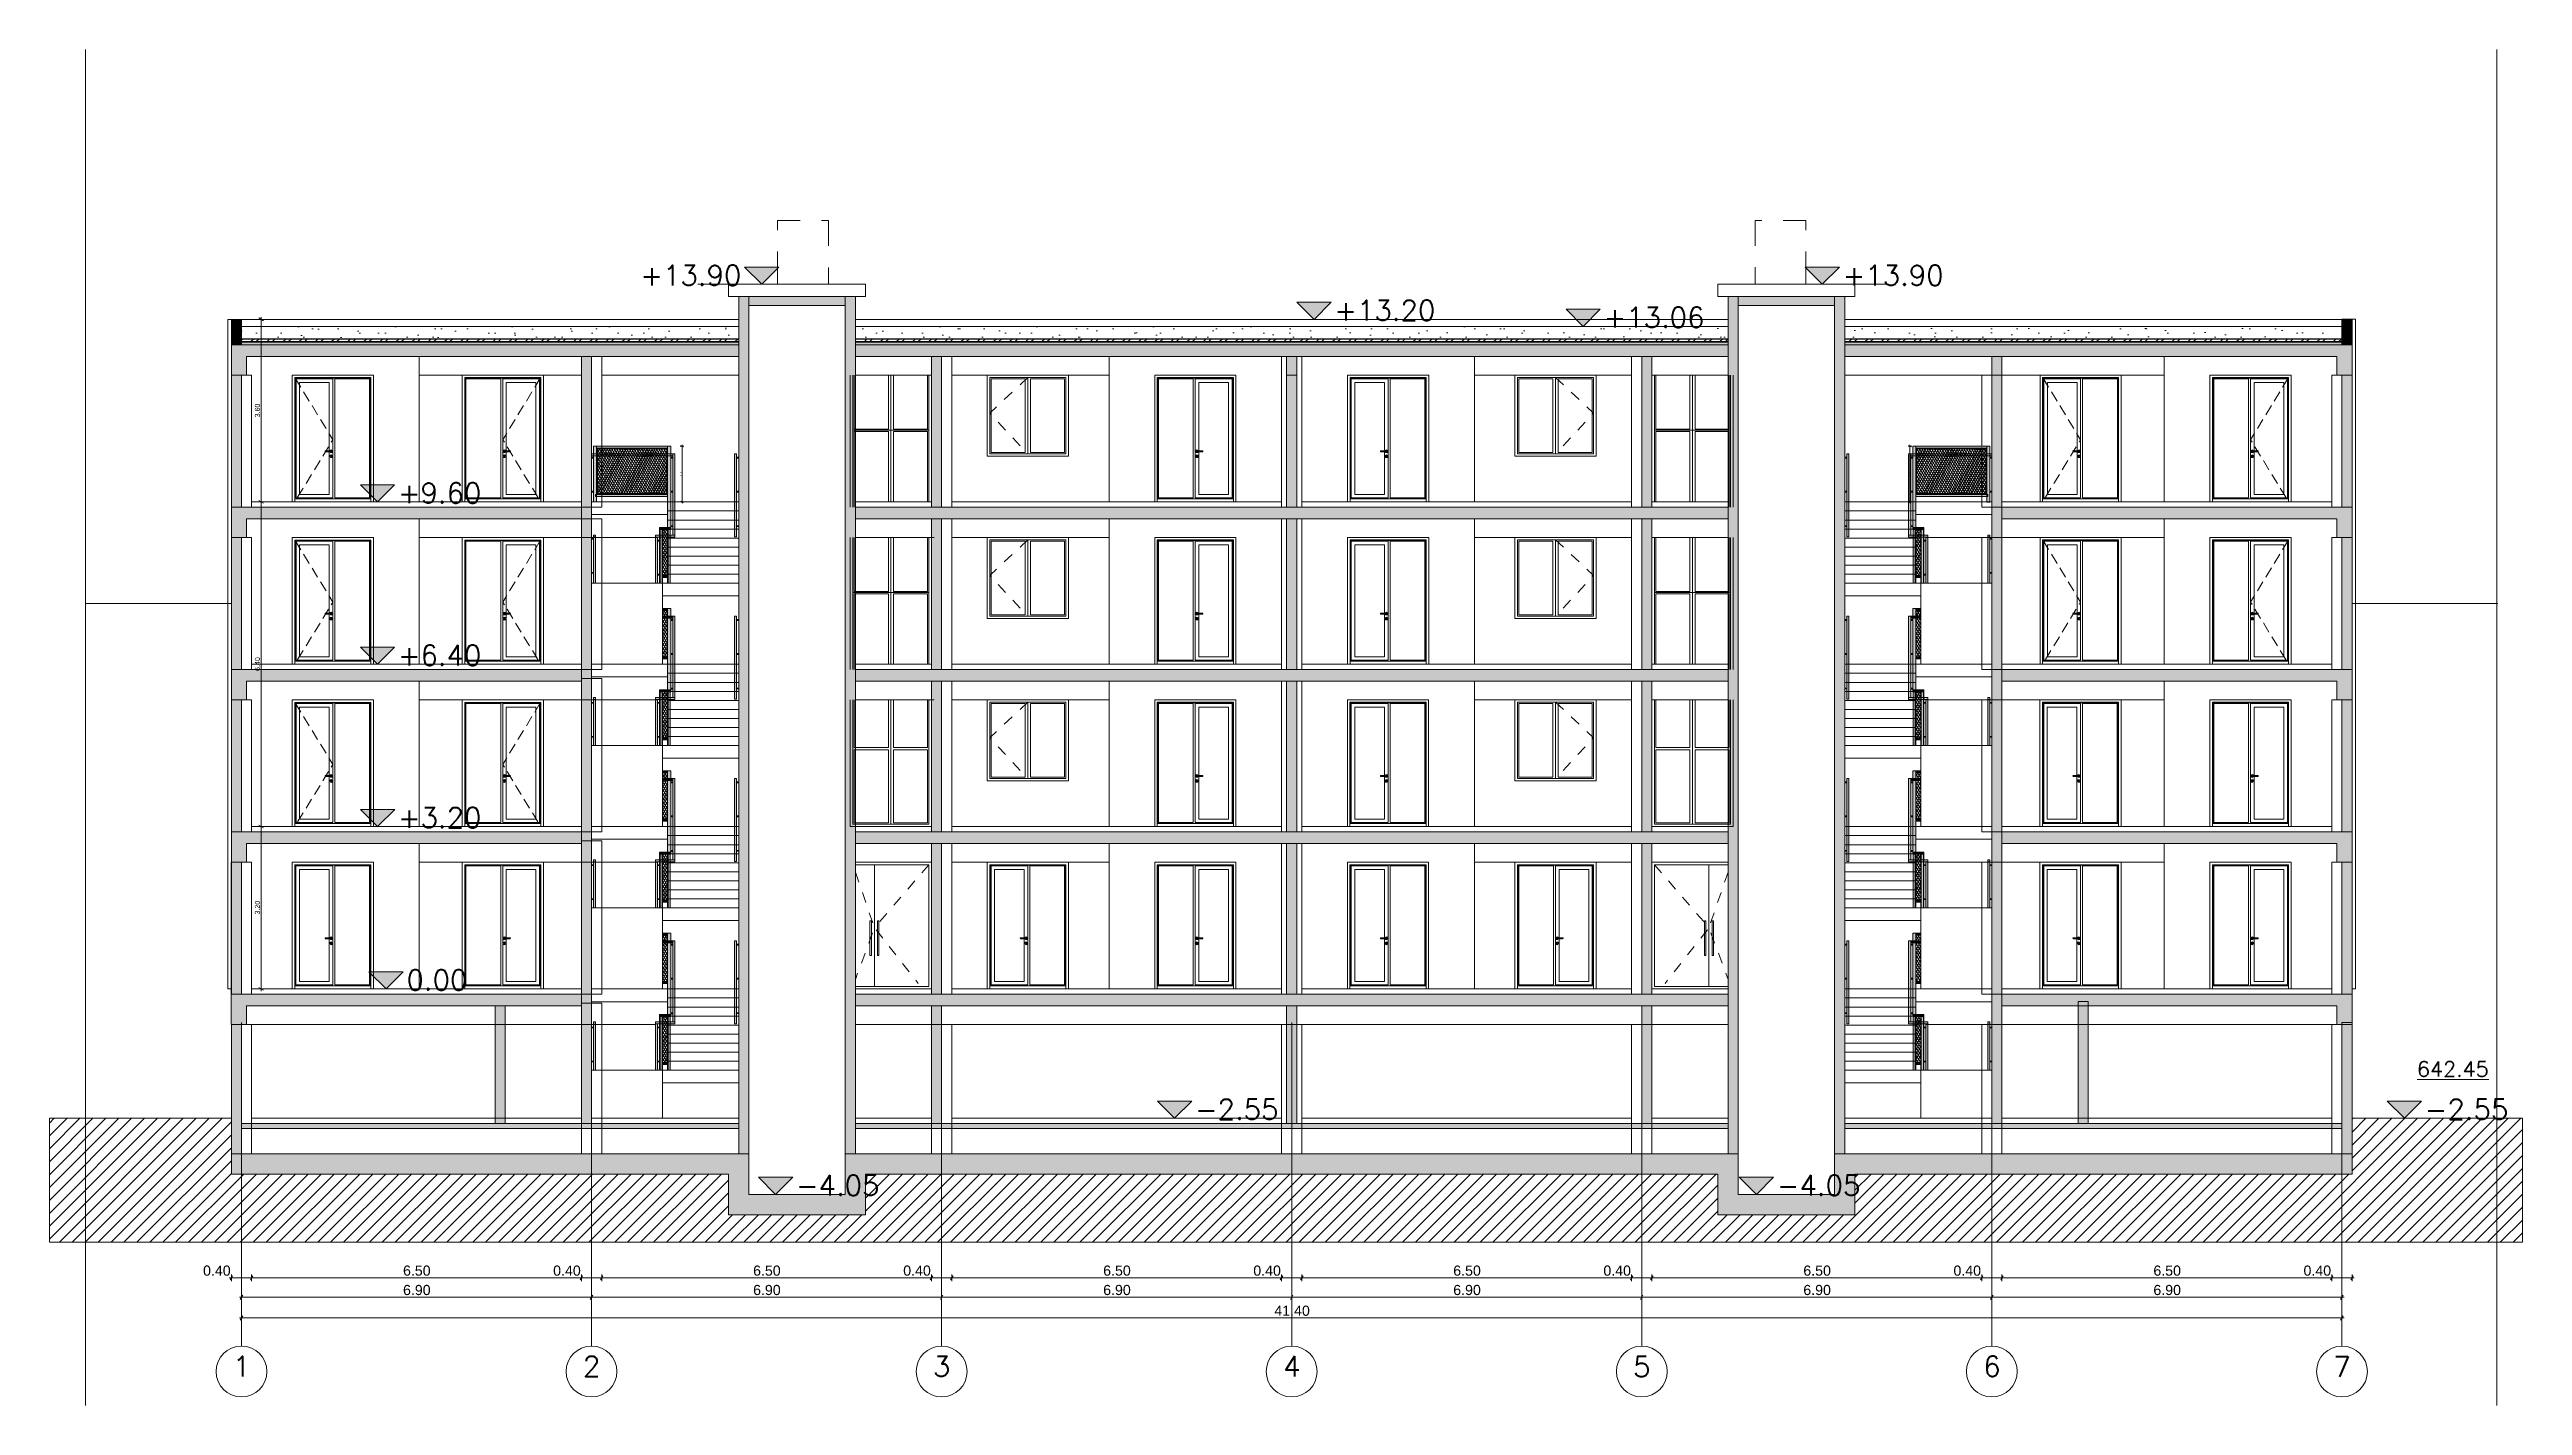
# Model space of a CAD drawing. Header units: millimetres. Extents: x 476244520 to 476657119, y 4620824743 to 4621446928.
# Drawn here: x 476608374 to 476657119, y 4621115558 to 4621142289 of the extents above; entities that cross this region are included whole.
import ezdxf

# ---------------------------------------------------------------- set-up
doc = ezdxf.new("R2010")
doc.units = ezdxf.units.MM
doc.header["$MEASUREMENT"] = 0
for name, pattern in [('Dashed', [423.333333, 211.666667, -211.666667]), ('Hidden Line', [317.5, 211.666667, -105.833333]), ('Long Dashed', [1058.333302, 634.99999, -423.333311])]:
    doc.linetypes.add(name, pattern=pattern)
for name, color, linetype, lineweight in [('0_0 Architecture_Pen_No__7', 7, 'Continuous', 0), ('0_0 Architecture_Pen_No__8', 8, 'Continuous', 0), ('0_Pen_No__1_Pen_No__250', 7, 'Continuous', 0), ('0_Pen_No__250_Pen_No__142', 142, 'Continuous', 0), ('0_Pen_No__7_Pen_No__253', 252, 'Continuous', 0), ('2D Drafting - General_Pen_No__250_Pen_No__7', 7, 'Continuous', 0), ('2D Drafting - General_Pen_No__250_Pen_No__7_Pen_No__7', 7, 'Continuous', 0), ('2D Drafting - General_Pen_No__7_Pen_No__253', 252, 'Continuous', 0), ('Annotation - Text_Pen_No__7_Pen_No__144', 144, 'Continuous', 0), ('Dimensioning - General_Pen_No__142', 142, 'Continuous', 0), ('gegmebi_Pen_No__7_Pen_No__250', 7, 'Continuous', 0), ('New_._Pen_No__1', 1, 'Continuous', 0), ('New_0_Pen_No__42_Pen_No__250_Pen_No__250', 7, 'Continuous', 0), ('New_0_Pen_No__7_Pen_No__250', 7, 'Continuous', 0), ('New_2D Drafting - General_Pen_No__1', 1, 'Continuous', 0), ('New_2D Drafting - General_Pen_No__1_Pen_No__253', 252, 'Continuous', 0), ('New_2D Drafting - General_Pen_No__25', 255, 'Continuous', 0), ('New_2D Drafting - General_Pen_No__250', 7, 'Continuous', 0), ('New_2D Drafting - General_Pen_No__250_Pen_No__154', 154, 'Continuous', 0), ('New_2D Drafting - General_Pen_No__250_Pen_No__7', 7, 'Continuous', 0), ('New_2D Drafting - General_Pen_No__250_Pen_No__7_Pen_No__250', 7, 'Continuous', 0), ('New_2D Drafting - General_Pen_No__4', 7, 'Continuous', 0), ('New_2D Drafting - General_Pen_No__7_Pen_No__250', 7, 'Continuous', 0), ('New_2D Drafting - General_Pen_No__7_Pen_No__7', 7, 'Continuous', 0), ('New_gegmebi_Pen_No__7_Pen_No__250', 7, 'Continuous', 0), ('New_gegmebi_Pen_No__7_Pen_No__4', 7, 'Continuous', 0), ('New_reg_nak_Pen_No__7', 7, 'Continuous', 0), ('New_Structural - Bearing_Pen_No__1', 1, 'Continuous', 0), ('New_Structural - Bearing_Pen_No__250', 7, 'Continuous', 0), ('New_Structural - Bearing_Pen_No__253', 252, 'Continuous', 0), ('New_Structural - Bearing_Pen_No__7', 7, 'Continuous', 0), ('Structural - Bearing_Pen_No__7_Pen_No__7_Pen_No__253', 252, 'Continuous', 0), ('zoma_Pen_No__142', 142, 'Continuous', 0), ('zoma_Pen_No__1_Pen_No__142', 142, 'Continuous', 0), ('zoma_Pen_No__5_Pen_No__5_Pen_No__142', 142, 'Continuous', 0)]:
    doc.layers.add(name, color=color, linetype=linetype, lineweight=lineweight)
for name, color, linetype, lineweight, true_color in [('0_Pen_No__7_Pen_No__12', 7, 'Continuous', 0, 0x939598), ('2D Drafting - General_Pen_No__7_Pen_No__12', 7, 'Continuous', 0, 0x939598), ('gegmebi_Pen_No__7_Pen_No__7_Pen_No__12', 7, 'Continuous', 0, 0x939598), ('kar-panjara_Pen_No__7_Pen_No__7_Pen_No__12', 7, 'Continuous', 0, 0x939598), ('New_gegmebi_Pen_No__7_Pen_No__252', 7, 'Continuous', 0, 0x666666)]:
    doc.layers.add(name, color=color, linetype=linetype, lineweight=lineweight, true_color=true_color)
doc.layers.add('Dimensioning - General', color=7, linetype='Continuous')
doc.layers.add('zoma', color=7, linetype='Continuous')
doc.styles.add('GENERATED_STYLE_2', font='arial.ttf')
doc.linetypes.add('Break', pattern='A,0,[1,A-4 бѓЎбѓђбѓ®бѓљбѓ\x98 - nikas1.Shx,S=15.679026,R=0,X=0,Y=0],-1975.557214,0', length=1975.557214)
doc.dimstyles.new('GENERATED_STYLE__1', dxfattribs={"dimtxt": 200, "dimasz": 64.421331, "dimexe": 0.18, "dimexo": 3, "dimgap": 0.09, "dimtad": 1, "dimtih": 1, "dimtoh": 1, "dimlfac": 0.001, "dimzin": 0, "dimdsep": 46, "dimtxsty": 'GENERATED_STYLE_2', "dimblk": 'ARROWHEAD_2', "dimblk1": 'ARROWHEAD_2', "dimblk2": 'ARROWHEAD_2', "dimcen": 0.09, "dimclrd": 142, "dimclre": 142, "dimclrt": 142, "dimadec": 0, "dimazin": 0, "dimtfac": 1, "dimtdec": 4, "dimtmove": 0, "dimatfit": 3, "dimfxl": 1, "dimtolj": 1, "dimtzin": 0, "dimarcsym": 0})
doc.dimstyles.new('GENERATED_STYLE__13', dxfattribs={"dimtxt": 100, "dimasz": 68.640772, "dimexe": 0.18, "dimexo": 0.0625, "dimgap": 0.09, "dimtad": 1, "dimlfac": 0.001, "dimzin": 0, "dimdsep": 46, "dimtxsty": 'GENERATED_STYLE_2', "dimblk": 'ARROWHEAD_2', "dimblk1": 'ARROWHEAD_2', "dimblk2": 'ARROWHEAD_2', "dimcen": 0.09, "dimse1": 1, "dimse2": 1, "dimclrd": 142, "dimclre": 142, "dimclrt": 142, "dimadec": 0, "dimazin": 0, "dimtfac": 1, "dimtdec": 4, "dimtmove": 0, "dimatfit": 3, "dimfxl": 1, "dimtolj": 1, "dimtzin": 0, "dimarcsym": 0})
doc.dimstyles.new('GENERATED_STYLE__14', dxfattribs={"dimtxt": 30.000001, "dimasz": 38, "dimexe": 0.18, "dimexo": 3, "dimgap": 0.09, "dimtad": 1, "dimlfac": 0.001, "dimzin": 0, "dimdsep": 46, "dimtxsty": 'GENERATED_STYLE_2', "dimblk": 'ARROWHEAD_2', "dimblk1": 'ARROWHEAD_2', "dimblk2": 'ARROWHEAD_2', "dimcen": 0.09, "dimclrd": 142, "dimclre": 142, "dimclrt": 142, "dimadec": 0, "dimazin": 0, "dimtfac": 1, "dimtdec": 4, "dimtmove": 0, "dimatfit": 3, "dimfxl": 1, "dimtolj": 1, "dimtzin": 0, "dimarcsym": 0})
pattern_1 = [(60, (476844527.15, 4621385791.044), (-38.971143, 22.5), []), (122.833095, (476844527.15, 4621385791.044), (36.8060797, 18.75), [])]
pattern_2 = [(0, (476844527.15, 4621385791.04), (0, 623.5383), [60, -300]), (0, (476844707.15, 4621386102.8), (0, 623.5383), [60, -300]), (60, (476844527.15, 4621385791.04), (-540, 311.7692), [60, -300]), (60, (476844887.15, 4621385791.04), (-540, 311.7692), [60, -300]), (120, (476844587.15, 4621385791.04), (540, 311.7692), [60, -300]), (120, (476844947.15, 4621385791.04), (540, 311.7692), [60, -300]), (0, (476844527.15, 4621385851.04), (0, 120.000005), [0, -120.000005, 0, -180.000007]), (45, (476844587.15, 4621385851.04), (-84.852817, 84.852817), [0, -90.000004, 0, -150.000006])]
pattern_3 = [(45, (476844527.15, 4621385791.04), (-176.7767, 176.7767), []), (45, (476844491.8, 4621385826.4), (-176.7767, 176.7767), []), (45, (476844456.44, 4621385861.75), (-176.7767, 176.7767), [])]
pattern_4 = [(45, (476844527.15, 4621385791.04), (-459.6194, 459.6194), []), (45, (476844435.2, 4621385883), (-459.6194, 459.6194), [])]
pattern_5 = [(45, (476844527.15, 4621385791.04), (-159.09903, 159.09903), []), (45, (476844474.12, 4621385844.08), (-159.09903, 159.09903), [])]
pattern_6 = [(45, (476844527.15, 4621386591.04), (-254.55844, 254.55844), [0, -240, 0, -360]), (110, (476845327.15, 4621386591.04), (338.28934, 123.12725), [0, -176, 0, -304])]

msp = doc.modelspace()

# ---------------------------------------------------------------- texts
at = {"layer": 'Annotation - Text_Pen_No__7_Pen_No__144', "color": 144, "linetype": 'Continuous', "lineweight": 0, "char_height": 400, "attachment_point": 2}
for s, insert in [('\\A1;{\\pqc;\\Ftxt.shx;1}', (476612160.996, 4621116530.387)), ('\\A1;{\\pqc;\\Ftxt.shx;2}', (476619060.996, 4621116530.387)), ('\\A1;{\\pqc;\\Ftxt.shx;3}', (476625960.996, 4621116530.387)), ('\\A1;{\\pqc;\\Ftxt.shx;4}', (476632860.996, 4621116530.387)), ('\\A1;{\\pqc;\\Ftxt.shx;5}', (476639760.996, 4621116523.587)), ('\\A1;{\\pqc;\\Ftxt.shx;6}', (476646660.996, 4621116530.387)), ('\\A1;{\\pqc;\\Ftxt.shx;7}', (476653560.996, 4621116523.587))]:
    msp.add_mtext(s, dxfattribs=dict(at, insert=insert))
at = {"layer": 'New_._Pen_No__1', "color": 1, "linetype": 'Continuous', "lineweight": 0, "insert": (476655746.003, 4621122341.958), "char_height": 300, "attachment_point": 2}
msp.add_mtext('\\A1;{\\pqc;\\Ftxt.shx;\\L\\L64\\Ftxt.shx;2\\Ftxt.shx;.\\Ftxt.shx;45}', dxfattribs=at)
at = {"layer": 'zoma_Pen_No__1_Pen_No__142', "color": 142, "linetype": 'Continuous', "lineweight": 0, "char_height": 400}
for s, insert, attachment_point, rotation in [('\\A1;{\\pqr;\\Ftxt.shx;+1\\Ftxt.shx;3\\Ftxt.shx;.\\Ftxt.shx;9\\Ftxt.shx;0}', (476622011.568, 4621137636.246), 9, 359.9860128), ('\\A1;{\\pql;\\Ftxt.shx;+1\\Ftxt.shx;3\\Ftxt.shx;.\\Ftxt.shx;9\\Ftxt.shx;0}', (476643719.542, 4621137636.246), 7, 0.0139872), ('\\A1;{\\pql;\\Ftxt.shx;+13.\\Ftxt.shx;2\\Ftxt.shx;0}', (476633701.372, 4621136946.523), 7, 0.0139872), ('\\A1;{\\pql;\\Ftxt.shx;+1\\Ftxt.shx;3\\Ftxt.shx;.\\Ftxt.shx;06}', (476639006.754, 4621136806.969), 7, 0.0139872), ('\\A1;{\\pql;\\Ftxt.shx;+\\Ftxt.shx;9\\Ftxt.shx;.\\Ftxt.shx;6\\Ftxt.shx;0}', (476615241.5, 4621133346.721), 7, 0.0139872), ('\\A1;{\\pql;\\Ftxt.shx;+\\Ftxt.shx;6\\Ftxt.shx;.40}', (476615242.281, 4621130147.321), 7, 0.0139872), ('\\A1;{\\pql;\\Ftxt.shx;+\\Ftxt.shx;3\\Ftxt.shx;.20}', (476615243.062, 4621126947.321), 7, 0.0139872), ('\\A1;{\\pql;\\Ftxt.shx;0\\Ftxt.shx;.00}', (476615411.909, 4621123747.021), 7, 0.0139872), ('\\A1;{\\pql;\\Ftxt.shx;-2.\\Ftxt.shx;55}', (476630952.747, 4621121196.962), 7, 0.0139872), ('\\A1;{\\pql;\\Ftxt.shx;-2.\\Ftxt.shx;55}', (476655193.351, 4621121196.962), 7, 0.0139872), ('\\A1;{\\pql;\\Ftxt.shx;-4.\\Ftxt.shx;05}', (476623088.047, 4621119696.718), 7, 0.0139872), ('\\A1;{\\pql;\\Ftxt.shx;-4.\\Ftxt.shx;05}', (476642421.516, 4621119696.718), 7, 0.0139872)]:
    msp.add_mtext(s, dxfattribs=dict(at, insert=insert, attachment_point=attachment_point, rotation=rotation))

# ---------------------------------------------------------------- blocks, each defined once
blk = doc.blocks.new('*D579', base_point=(476844527, 4621385791))
at = {"layer": 'Dimensioning - General_Pen_No__142', "color": 142, "linetype": 'Continuous', "lineweight": 0, "transparency": 16777216}
for p, q in [((476612499, 4621126997), (476612590, 4621126945)), ((476612544, 4621123770), (476612544, 4621126971)), ((476612499, 4621123796), (476612590, 4621123744)), ((476612544, 4621123726), (476612544, 4621123770))]:
    blk.add_line(p, q, dxfattribs=at)
at = {"layer": 'Dimensioning - General_Pen_No__142', "color": 142, "lineweight": 0, "transparency": 16777216, "insert": (476612524, 4621125237), "char_height": 100, "attachment_point": 7, "rotation": 90, "style": 'GENERATED_STYLE_2'}
blk.add_mtext('\\A1;{\\pql;\\fArial CYR|b0|i0|c204|p34;3.20}', dxfattribs=at)
blk = doc.blocks.new('ARROWHEAD_2')
at = {"color": 0, "linetype": 'Continuous', "lineweight": 0}
for p, q in [((0, 0), (-1, 0)), ((-0.38, -0.66), (0.38, 0.66))]:
    blk.add_line(p, q, dxfattribs=at)
blk = doc.blocks.new('*D580', base_point=(476844527, 4621385791))
at = {"layer": 'Dimensioning - General_Pen_No__142', "color": 142, "linetype": 'Continuous', "lineweight": 0, "transparency": 16777216}
for p, q in [((476612499, 4621133396), (476612590, 4621133344)), ((476612544, 4621126971), (476612544, 4621133370)), ((476612499, 4621126997), (476612590, 4621126945))]:
    blk.add_line(p, q, dxfattribs=at)
at = {"layer": 'Dimensioning - General_Pen_No__142', "color": 142, "lineweight": 0, "transparency": 16777216, "insert": (476612524, 4621130038), "char_height": 100, "attachment_point": 7, "rotation": 90, "style": 'GENERATED_STYLE_2'}
blk.add_mtext('\\A1;{\\pql;\\fArial CYR|b0|i0|c204|p34;6.40}', dxfattribs=at)
blk = doc.blocks.new('*D581', base_point=(476844527, 4621385791))
at = {"layer": 'Dimensioning - General_Pen_No__142', "color": 142, "linetype": 'Continuous', "lineweight": 0, "transparency": 16777216}
for p, q in [((476612590, 4621136943), (476612499, 4621136996)), ((476612544, 4621136969), (476612544, 4621137014)), ((476612544, 4621133370), (476612544, 4621136969)), ((476612499, 4621133396), (476612590, 4621133344))]:
    blk.add_line(p, q, dxfattribs=at)
at = {"layer": 'Dimensioning - General_Pen_No__142', "color": 142, "lineweight": 0, "transparency": 16777216, "insert": (476612524, 4621135037), "char_height": 100, "attachment_point": 7, "rotation": 90, "style": 'GENERATED_STYLE_2'}
blk.add_mtext('\\A1;{\\pql;\\fArial CYR|b0|i0|c204|p34;3.60}', dxfattribs=at)
blk = doc.blocks.new('*D582', base_point=(476844527, 4621385791))
at = {"layer": 'zoma_Pen_No__142', "color": 142, "linetype": 'Continuous', "lineweight": 0, "transparency": 16777216}
for p, q in [((476612117, 4621117285), (476612159, 4621117285)), ((476612183, 4621117327), (476612134, 4621117243)), ((476612159, 4621117221), (476612159, 4621117349)), ((476612159, 4621117285), (476653559, 4621117285)), ((476653534, 4621117243), (476653583, 4621117327)), ((476653559, 4621117221), (476653559, 4621117349)), ((476653559, 4621117285), (476653600, 4621117285))]:
    blk.add_line(p, q, dxfattribs=at)
at = {"layer": 'zoma_Pen_No__142', "color": 142, "lineweight": 0, "transparency": 16777216, "insert": (476632517, 4621117325), "char_height": 200, "attachment_point": 7, "style": 'GENERATED_STYLE_2'}
blk.add_mtext('\\A1;{\\pql;\\fArial CYR|b0|i0|c204|p34;41.40}', dxfattribs=at)
blk = doc.blocks.new('*D583', base_point=(476844527, 4621385791))
at = {"layer": 'zoma_Pen_No__142', "color": 142, "linetype": 'Continuous', "lineweight": 0, "transparency": 16777216}
for p, q in [((476612117, 4621117693), (476612159, 4621117693)), ((476612183, 4621117736), (476612134, 4621117651)), ((476612159, 4621117630), (476612159, 4621117757)), ((476612159, 4621117693), (476619059, 4621117693)), ((476619083, 4621117736), (476619034, 4621117651)), ((476619059, 4621117630), (476619059, 4621117757))]:
    blk.add_line(p, q, dxfattribs=at)
at = {"layer": 'zoma_Pen_No__142', "color": 142, "lineweight": 0, "transparency": 16777216, "insert": (476615343, 4621117733), "char_height": 200, "attachment_point": 7, "style": 'GENERATED_STYLE_2'}
blk.add_mtext('\\A1;{\\pql;\\fArial CYR|b0|i0|c204|p34;6.90}', dxfattribs=at)
blk = doc.blocks.new('*D584', base_point=(476844527, 4621385791))
at = {"layer": 'zoma_Pen_No__142', "color": 142, "linetype": 'Continuous', "lineweight": 0, "transparency": 16777216}
for p, q in [((476619083, 4621117736), (476619034, 4621117651)), ((476619059, 4621117630), (476619059, 4621117757)), ((476619059, 4621117693), (476625959, 4621117693)), ((476625983, 4621117736), (476625934, 4621117651)), ((476625959, 4621117630), (476625959, 4621117757))]:
    blk.add_line(p, q, dxfattribs=at)
at = {"layer": 'zoma_Pen_No__142', "color": 142, "lineweight": 0, "transparency": 16777216, "insert": (476622243, 4621117733), "char_height": 200, "attachment_point": 7, "style": 'GENERATED_STYLE_2'}
blk.add_mtext('\\A1;{\\pql;\\fArial CYR|b0|i0|c204|p34;6.90}', dxfattribs=at)
blk = doc.blocks.new('*D585', base_point=(476844527, 4621385791))
at = {"layer": 'zoma_Pen_No__142', "color": 142, "linetype": 'Continuous', "lineweight": 0, "transparency": 16777216}
for p, q in [((476625983, 4621117736), (476625934, 4621117651)), ((476625959, 4621117630), (476625959, 4621117757)), ((476625959, 4621117693), (476632859, 4621117693)), ((476632883, 4621117736), (476632834, 4621117651)), ((476632859, 4621117630), (476632859, 4621117757))]:
    blk.add_line(p, q, dxfattribs=at)
at = {"layer": 'zoma_Pen_No__142', "color": 142, "lineweight": 0, "transparency": 16777216, "insert": (476629143, 4621117733), "char_height": 200, "attachment_point": 7, "style": 'GENERATED_STYLE_2'}
blk.add_mtext('\\A1;{\\pql;\\fArial CYR|b0|i0|c204|p34;6.90}', dxfattribs=at)
blk = doc.blocks.new('*D586', base_point=(476844527, 4621385791))
at = {"layer": 'zoma_Pen_No__142', "color": 142, "linetype": 'Continuous', "lineweight": 0, "transparency": 16777216}
for p, q in [((476632883, 4621117736), (476632834, 4621117651)), ((476632859, 4621117630), (476632859, 4621117757)), ((476632859, 4621117693), (476639759, 4621117693)), ((476639783, 4621117736), (476639734, 4621117651)), ((476639759, 4621117630), (476639759, 4621117757))]:
    blk.add_line(p, q, dxfattribs=at)
at = {"layer": 'zoma_Pen_No__142', "color": 142, "lineweight": 0, "transparency": 16777216, "insert": (476636043, 4621117733), "char_height": 200, "attachment_point": 7, "style": 'GENERATED_STYLE_2'}
blk.add_mtext('\\A1;{\\pql;\\fArial CYR|b0|i0|c204|p34;6.90}', dxfattribs=at)
blk = doc.blocks.new('*D587', base_point=(476844527, 4621385791))
at = {"layer": 'zoma_Pen_No__142', "color": 142, "linetype": 'Continuous', "lineweight": 0, "transparency": 16777216}
for p, q in [((476639783, 4621117736), (476639734, 4621117651)), ((476639759, 4621117630), (476639759, 4621117757)), ((476639759, 4621117693), (476646659, 4621117693)), ((476646683, 4621117736), (476646634, 4621117651)), ((476646659, 4621117630), (476646659, 4621117757))]:
    blk.add_line(p, q, dxfattribs=at)
at = {"layer": 'zoma_Pen_No__142', "color": 142, "lineweight": 0, "transparency": 16777216, "insert": (476642943, 4621117733), "char_height": 200, "attachment_point": 7, "style": 'GENERATED_STYLE_2'}
blk.add_mtext('\\A1;{\\pql;\\fArial CYR|b0|i0|c204|p34;6.90}', dxfattribs=at)
blk = doc.blocks.new('*D588', base_point=(476844527, 4621385791))
at = {"layer": 'zoma_Pen_No__142', "color": 142, "linetype": 'Continuous', "lineweight": 0, "transparency": 16777216}
for p, q in [((476646683, 4621117736), (476646634, 4621117651)), ((476646659, 4621117630), (476646659, 4621117757)), ((476646659, 4621117693), (476653559, 4621117693)), ((476653534, 4621117651), (476653583, 4621117736)), ((476653559, 4621117630), (476653559, 4621117757)), ((476653559, 4621117693), (476653600, 4621117693))]:
    blk.add_line(p, q, dxfattribs=at)
at = {"layer": 'zoma_Pen_No__142', "color": 142, "lineweight": 0, "transparency": 16777216, "insert": (476649843, 4621117733), "char_height": 200, "attachment_point": 7, "style": 'GENERATED_STYLE_2'}
blk.add_mtext('\\A1;{\\pql;\\fArial CYR|b0|i0|c204|p34;6.90}', dxfattribs=at)
blk = doc.blocks.new('*D690', base_point=(476844527, 4621385791))
at = {"layer": 'zoma_Pen_No__142', "color": 142, "linetype": 'Continuous', "lineweight": 0, "transparency": 16777216}
for p, q in [((476620880, 4621134469), (476620805, 4621134469)), ((476620867, 4621134455), (476620817, 4621134483)), ((476620842, 4621134469), (476620842, 4621134493)), ((476620842, 4621133369), (476620842, 4621134469)), ((476620880, 4621133369), (476620805, 4621133369)), ((476620817, 4621133383), (476620867, 4621133355)), ((476620842, 4621133344), (476620842, 4621133369))]:
    blk.add_line(p, q, dxfattribs=at)
at = {"layer": 'zoma_Pen_No__142', "color": 142, "lineweight": 0, "transparency": 16777216, "insert": (476620836, 4621133879), "char_height": 30, "attachment_point": 7, "rotation": 90, "style": 'GENERATED_STYLE_2'}
blk.add_mtext('\\A1;{\\pql;\\fArial CYR|b0|i0|c204|p34;1.10}', dxfattribs=at)
blk = doc.blocks.new('*D691', base_point=(476844527, 4621385791))
at = {"layer": 'zoma_Pen_No__142', "color": 142, "linetype": 'Continuous', "lineweight": 0, "transparency": 16777216}
for p, q in [((476645082, 4621134469), (476645007, 4621134469)), ((476645070, 4621134455), (476645020, 4621134483)), ((476645045, 4621134469), (476645045, 4621134493)), ((476645045, 4621133369), (476645045, 4621134469)), ((476645082, 4621133369), (476645007, 4621133369)), ((476645020, 4621133383), (476645070, 4621133355)), ((476645045, 4621133344), (476645045, 4621133369))]:
    blk.add_line(p, q, dxfattribs=at)
at = {"layer": 'zoma_Pen_No__142', "color": 142, "lineweight": 0, "transparency": 16777216, "insert": (476645039, 4621133879), "char_height": 30, "attachment_point": 7, "rotation": 90, "style": 'GENERATED_STYLE_2'}
blk.add_mtext('\\A1;{\\pql;\\fArial CYR|b0|i0|c204|p34;1.10}', dxfattribs=at)
blk = doc.blocks.new('*D692', base_point=(476844527, 4621385791))
at = {"layer": 'zoma_Pen_No__142', "color": 142, "linetype": 'Continuous', "lineweight": 0, "transparency": 16777216}
for p, q in [((476611917, 4621118075), (476611959, 4621118075)), ((476611983, 4621118117), (476611934, 4621118033)), ((476611959, 4621118011), (476611959, 4621118139)), ((476611959, 4621118075), (476612359, 4621118075)), ((476612383, 4621118117), (476612334, 4621118033)), ((476612359, 4621118011), (476612359, 4621118139))]:
    blk.add_line(p, q, dxfattribs=at)
at = {"layer": 'zoma_Pen_No__142', "color": 142, "lineweight": 0, "transparency": 16777216, "insert": (476611402, 4621118115), "char_height": 200, "attachment_point": 7, "style": 'GENERATED_STYLE_2'}
blk.add_mtext('\\A1;{\\pql;\\fArial CYR|b0|i0|c204|p34;0.40}', dxfattribs=at)
blk = doc.blocks.new('*D693', base_point=(476844527, 4621385791))
at = {"layer": 'zoma_Pen_No__142', "color": 142, "linetype": 'Continuous', "lineweight": 0, "transparency": 16777216}
for p, q in [((476612383, 4621118117), (476612334, 4621118033)), ((476612359, 4621118011), (476612359, 4621118139)), ((476612359, 4621118075), (476618859, 4621118075)), ((476618883, 4621118117), (476618834, 4621118033)), ((476618859, 4621118011), (476618859, 4621118139))]:
    blk.add_line(p, q, dxfattribs=at)
at = {"layer": 'zoma_Pen_No__142', "color": 142, "lineweight": 0, "transparency": 16777216, "char_height": 200, "attachment_point": 7, "style": 'GENERATED_STYLE_2'}
for s, insert in [('\\A1;{\\pql;\\fArial CYR|b0|i0|c204|p34;6.50}', (476615343, 4621118115)), ('\\A1;{\\pql;\\fArial CYR|b0|i0|c204|p34;0.40}', (476618302, 4621118115))]:
    blk.add_mtext(s, dxfattribs=dict(at, insert=insert))
blk = doc.blocks.new('*D694', base_point=(476844527, 4621385791))
at = {"layer": 'zoma_Pen_No__142', "color": 142, "linetype": 'Continuous', "lineweight": 0, "transparency": 16777216}
for p, q in [((476618883, 4621118117), (476618834, 4621118033)), ((476618859, 4621118011), (476618859, 4621118139)), ((476618859, 4621118075), (476619259, 4621118075)), ((476619283, 4621118117), (476619234, 4621118033)), ((476619259, 4621118011), (476619259, 4621118139))]:
    blk.add_line(p, q, dxfattribs=at)
blk = doc.blocks.new('*D695', base_point=(476844527, 4621385791))
at = {"layer": 'zoma_Pen_No__142', "color": 142, "linetype": 'Continuous', "lineweight": 0, "transparency": 16777216}
for p, q in [((476619283, 4621118117), (476619234, 4621118033)), ((476619259, 4621118011), (476619259, 4621118139)), ((476619259, 4621118075), (476625759, 4621118075)), ((476625783, 4621118117), (476625734, 4621118033)), ((476625759, 4621118011), (476625759, 4621118139))]:
    blk.add_line(p, q, dxfattribs=at)
at = {"layer": 'zoma_Pen_No__142', "color": 142, "lineweight": 0, "transparency": 16777216, "char_height": 200, "attachment_point": 7, "style": 'GENERATED_STYLE_2'}
for s, insert in [('\\A1;{\\pql;\\fArial CYR|b0|i0|c204|p34;6.50}', (476622243, 4621118115)), ('\\A1;{\\pql;\\fArial CYR|b0|i0|c204|p34;0.40}', (476625202, 4621118115))]:
    blk.add_mtext(s, dxfattribs=dict(at, insert=insert))
blk = doc.blocks.new('*D696', base_point=(476844527, 4621385791))
at = {"layer": 'zoma_Pen_No__142', "color": 142, "linetype": 'Continuous', "lineweight": 0, "transparency": 16777216}
for p, q in [((476625783, 4621118117), (476625734, 4621118033)), ((476625759, 4621118011), (476625759, 4621118139)), ((476625759, 4621118075), (476626159, 4621118075)), ((476626183, 4621118117), (476626134, 4621118033)), ((476626159, 4621118011), (476626159, 4621118139))]:
    blk.add_line(p, q, dxfattribs=at)
blk = doc.blocks.new('*D697', base_point=(476844527, 4621385791))
at = {"layer": 'zoma_Pen_No__142', "color": 142, "linetype": 'Continuous', "lineweight": 0, "transparency": 16777216}
for p, q in [((476626183, 4621118117), (476626134, 4621118033)), ((476626159, 4621118011), (476626159, 4621118139)), ((476626159, 4621118075), (476632659, 4621118075)), ((476632683, 4621118117), (476632634, 4621118033)), ((476632659, 4621118011), (476632659, 4621118139))]:
    blk.add_line(p, q, dxfattribs=at)
at = {"layer": 'zoma_Pen_No__142', "color": 142, "lineweight": 0, "transparency": 16777216, "char_height": 200, "attachment_point": 7, "style": 'GENERATED_STYLE_2'}
for s, insert in [('\\A1;{\\pql;\\fArial CYR|b0|i0|c204|p34;6.50}', (476629143, 4621118115)), ('\\A1;{\\pql;\\fArial CYR|b0|i0|c204|p34;0.40}', (476632102, 4621118115))]:
    blk.add_mtext(s, dxfattribs=dict(at, insert=insert))
blk = doc.blocks.new('*D698', base_point=(476844527, 4621385791))
at = {"layer": 'zoma_Pen_No__142', "color": 142, "linetype": 'Continuous', "lineweight": 0, "transparency": 16777216}
for p, q in [((476632683, 4621118117), (476632634, 4621118033)), ((476632659, 4621118011), (476632659, 4621118139)), ((476632659, 4621118075), (476633059, 4621118075)), ((476633083, 4621118117), (476633034, 4621118033)), ((476633059, 4621118011), (476633059, 4621118139))]:
    blk.add_line(p, q, dxfattribs=at)
blk = doc.blocks.new('*D699', base_point=(476844527, 4621385791))
at = {"layer": 'zoma_Pen_No__142', "color": 142, "linetype": 'Continuous', "lineweight": 0, "transparency": 16777216}
for p, q in [((476633083, 4621118117), (476633034, 4621118033)), ((476633059, 4621118011), (476633059, 4621118139)), ((476633059, 4621118075), (476639559, 4621118075)), ((476639583, 4621118117), (476639534, 4621118033)), ((476639559, 4621118011), (476639559, 4621118139))]:
    blk.add_line(p, q, dxfattribs=at)
at = {"layer": 'zoma_Pen_No__142', "color": 142, "lineweight": 0, "transparency": 16777216, "char_height": 200, "attachment_point": 7, "style": 'GENERATED_STYLE_2'}
for s, insert in [('\\A1;{\\pql;\\fArial CYR|b0|i0|c204|p34;6.50}', (476636043, 4621118115)), ('\\A1;{\\pql;\\fArial CYR|b0|i0|c204|p34;0.40}', (476639002, 4621118115))]:
    blk.add_mtext(s, dxfattribs=dict(at, insert=insert))
blk = doc.blocks.new('*D700', base_point=(476844527, 4621385791))
at = {"layer": 'zoma_Pen_No__142', "color": 142, "linetype": 'Continuous', "lineweight": 0, "transparency": 16777216}
for p, q in [((476639583, 4621118117), (476639534, 4621118033)), ((476639559, 4621118011), (476639559, 4621118139)), ((476639559, 4621118075), (476639959, 4621118075)), ((476639983, 4621118117), (476639934, 4621118033)), ((476639959, 4621118011), (476639959, 4621118139))]:
    blk.add_line(p, q, dxfattribs=at)
blk = doc.blocks.new('*D701', base_point=(476844527, 4621385791))
at = {"layer": 'zoma_Pen_No__142', "color": 142, "linetype": 'Continuous', "lineweight": 0, "transparency": 16777216}
for p, q in [((476639983, 4621118117), (476639934, 4621118033)), ((476639959, 4621118011), (476639959, 4621118139))]:
    blk.add_line(p, q, dxfattribs=at)
blk = doc.blocks.new('*D702', base_point=(476844527, 4621385791))
at = {"layer": 'zoma_Pen_No__142', "color": 142, "linetype": 'Continuous', "lineweight": 0, "transparency": 16777216}
for p, q in [((476639983, 4621118117), (476639934, 4621118033)), ((476639959, 4621118011), (476639959, 4621118139)), ((476639959, 4621118075), (476646459, 4621118075)), ((476646483, 4621118117), (476646434, 4621118033)), ((476646459, 4621118011), (476646459, 4621118139))]:
    blk.add_line(p, q, dxfattribs=at)
at = {"layer": 'zoma_Pen_No__142', "color": 142, "lineweight": 0, "transparency": 16777216, "char_height": 200, "attachment_point": 7, "style": 'GENERATED_STYLE_2'}
for s, insert in [('\\A1;{\\pql;\\fArial CYR|b0|i0|c204|p34;6.50}', (476642943, 4621118115)), ('\\A1;{\\pql;\\fArial CYR|b0|i0|c204|p34;0.40}', (476645902, 4621118115))]:
    blk.add_mtext(s, dxfattribs=dict(at, insert=insert))
blk = doc.blocks.new('*D703', base_point=(476844527, 4621385791))
at = {"layer": 'zoma_Pen_No__142', "color": 142, "linetype": 'Continuous', "lineweight": 0, "transparency": 16777216}
for p, q in [((476646483, 4621118117), (476646434, 4621118033)), ((476646459, 4621118011), (476646459, 4621118139))]:
    blk.add_line(p, q, dxfattribs=at)
blk = doc.blocks.new('*D704', base_point=(476844527, 4621385791))
at = {"layer": 'zoma_Pen_No__142', "color": 142, "linetype": 'Continuous', "lineweight": 0, "transparency": 16777216}
for p, q in [((476646483, 4621118117), (476646434, 4621118033)), ((476646459, 4621118011), (476646459, 4621118139)), ((476646459, 4621118075), (476646859, 4621118075)), ((476646883, 4621118117), (476646834, 4621118033)), ((476646859, 4621118011), (476646859, 4621118139))]:
    blk.add_line(p, q, dxfattribs=at)
blk = doc.blocks.new('*D705', base_point=(476844527, 4621385791))
at = {"layer": 'zoma_Pen_No__142', "color": 142, "linetype": 'Continuous', "lineweight": 0, "transparency": 16777216}
for p, q in [((476646883, 4621118117), (476646834, 4621118033)), ((476646859, 4621118011), (476646859, 4621118139)), ((476646859, 4621118075), (476653359, 4621118075)), ((476653383, 4621118117), (476653334, 4621118033)), ((476653359, 4621118011), (476653359, 4621118139))]:
    blk.add_line(p, q, dxfattribs=at)
at = {"layer": 'zoma_Pen_No__142', "color": 142, "lineweight": 0, "transparency": 16777216, "char_height": 200, "attachment_point": 7, "style": 'GENERATED_STYLE_2'}
for s, insert in [('\\A1;{\\pql;\\fArial CYR|b0|i0|c204|p34;6.50}', (476649843, 4621118115)), ('\\A1;{\\pql;\\fArial CYR|b0|i0|c204|p34;0.40}', (476652802, 4621118115))]:
    blk.add_mtext(s, dxfattribs=dict(at, insert=insert))
blk = doc.blocks.new('*D706', base_point=(476844527, 4621385791))
at = {"layer": 'zoma_Pen_No__142', "color": 142, "linetype": 'Continuous', "lineweight": 0, "transparency": 16777216}
for p, q in [((476653383, 4621118117), (476653334, 4621118033)), ((476653359, 4621118011), (476653359, 4621118139)), ((476653359, 4621118075), (476653759, 4621118075)), ((476653734, 4621118033), (476653783, 4621118117)), ((476653759, 4621118011), (476653759, 4621118139)), ((476653759, 4621118075), (476653800, 4621118075))]:
    blk.add_line(p, q, dxfattribs=at)

# ---------------------------------------------------------------- dimensions: what is measured, and where the dimension line sits
at = {"layer": 'Dimensioning - General', "color": 142, "linetype": 'Continuous', "lineweight": 0}
for base, p1, p2, picture, middle in [((476612544.388, 4621136969.47), (476614759.134, 4621133370.212), (476612158.814, 4621136969.47), '*D581', (476612474.388, 4621135166.695)), ((476612544.388, 4621133370.212), (476619258.839, 4621126970.947), (476614759.134, 4621133370.212), '*D580', (476612474.388, 4621130167.433)), ((476612544.388, 4621126970.947), (476612358.839, 4621123769.947), (476619258.839, 4621126970.947), '*D579', (476612474.388, 4621125367.301))]:
    dim = msp.add_linear_dim(base=base, p1=p1, p2=p2, angle=90, dimstyle='GENERATED_STYLE__13', dxfattribs=at)
    dim.commit()
    dim.dimension.update_dxf_attribs({"geometry": picture, "text_midpoint": middle, "dimtype": 160, "text_rotation": 90})
at = {"layer": 'zoma', "color": 142, "linetype": 'Continuous', "lineweight": 0}
for base, p1, p2, picture, middle in [((476620842.148, 4621134468.947), (476620728.157, 4621133368.947), (476620728.157, 4621134468.947), '*D690', (476620821.148, 4621133918.003)), ((476645044.847, 4621134468.947), (476645158.839, 4621133368.947), (476645158.839, 4621134468.947), '*D691', (476645023.847, 4621133918.003))]:
    dim = msp.add_linear_dim(base=base, p1=p1, p2=p2, angle=90, dimstyle='GENERATED_STYLE__14', dxfattribs=at)
    dim.commit()
    dim.dimension.update_dxf_attribs({"geometry": picture, "text_midpoint": middle, "dimtype": 160, "text_rotation": 90})
for base, p1, p2, picture, middle in [((476619258.839, 4621118074.957), (476618858.839, 4621122532.913), (476619258.839, 4621122671.742), '*D694', (476618561.99, 4621118214.957)), ((476625758.839, 4621118074.957), (476619258.839, 4621122671.742), (476625758.839, 4621120519.777), '*D695', (476622502.546, 4621118214.957)), ((476632658.839, 4621118074.957), (476626158.839, 4621120519.777), (476632658.839, 4621122899.921), '*D697', (476629402.546, 4621118214.957)), ((476633058.839, 4621118074.957), (476632658.839, 4621122899.921), (476633058.839, 4621122972.806), '*D698', (476632361.99, 4621118214.957)), ((476639558.839, 4621118074.957), (476633058.839, 4621122972.806), (476639558.839, 4621121072.773), '*D699', (476636302.546, 4621118214.957)), ((476646858.839, 4621118074.957), (476646458.839, 4621122865.213), (476646858.839, 4621122901.367), '*D704', (476646161.99, 4621118214.957)), ((476646458.838524222, 4621118074.957187653), (476646458.838524222, 4621118074.957187653), (476646458.838524222, 4621122865.213403702), '*D703', (476646452.545526206, 4621118214.957188606)), ((476653358.839, 4621118074.957), (476646858.839, 4621122901.367), (476653358.839, 4621122930.694), '*D705', (476650102.546, 4621118214.957)), ((476653758.839, 4621118074.957), (476653358.839, 4621122930.694), (476653758.839, 4621122981.309), '*D706', (476653061.99, 4621118214.957)), ((476612358.839, 4621118074.957), (476611958.839, 4621122486.039), (476612358.839, 4621122540.269), '*D692', (476611661.99, 4621118214.957)), ((476618858.839, 4621118074.957), (476612358.839, 4621122540.269), (476618858.839, 4621122532.913), '*D693', (476615602.546, 4621118214.957)), ((476639958.839, 4621118074.957), (476639558.839, 4621121072.773), (476639958.839, 4621120519.777), '*D700', (476639261.99, 4621118214.957)), ((476626158.839, 4621118074.957), (476625758.839, 4621120519.777), (476626158.839, 4621120519.777), '*D696', (476625461.99, 4621118214.957)), ((476639958.838524103, 4621118074.957187653), (476639958.838524103, 4621120519.776524544), (476639958.838524103, 4621118074.957187653), '*D701', (476639952.545526087, 4621118214.957188606)), ((476646458.839, 4621118074.957), (476639958.839, 4621118074.957), (476646458.839, 4621118074.957), '*D702', (476643202.546, 4621118214.957)), ((476619058.839, 4621117693.241), (476612158.839, 4621116730.952), (476619058.839, 4621116730.952), '*D583', (476615602.546, 4621117833.241)), ((476625958.839, 4621117693.241), (476619058.839, 4621116730.952), (476625958.839, 4621116730.952), '*D584', (476622502.546, 4621117833.241)), ((476632858.839, 4621117693.241), (476625958.839, 4621116730.952), (476632858.839, 4621116730.952), '*D585', (476629402.546, 4621117833.241)), ((476639758.839, 4621117693.241), (476632858.839, 4621116730.952), (476639758.839, 4621116730.952), '*D586', (476636302.546, 4621117833.241)), ((476646658.839, 4621117693.241), (476639758.839, 4621116730.952), (476646658.839, 4621116730.952), '*D587', (476643202.546, 4621117833.241)), ((476653558.839, 4621117693.241), (476646658.839, 4621116730.952), (476653558.839, 4621116730.952), '*D588', (476650102.546, 4621117833.241)), ((476653558.839, 4621117285.015), (476612158.839, 4621116730.952), (476653558.839, 4621116730.952), '*D582', (476632852.897, 4621117425.015))]:
    dim = msp.add_linear_dim(base=base, p1=p1, p2=p2, dimstyle='GENERATED_STYLE__1', dxfattribs=at)
    dim.commit()
    dim.dimension.update_dxf_attribs({"geometry": picture, "text_midpoint": middle, "dimtype": 160})

# ---------------------------------------------------------------- hatches: boundary and pattern name
at = {"layer": '0_0 Architecture_Pen_No__7', "linetype": 'Continuous', "lineweight": 0}
h = msp.add_hatch(dxfattribs=at)
h.set_pattern_fill('CUT_STONE', style=0, pattern_type=2)
h.set_pattern_definition(pattern_6)
h.paths.add_polyline_path([(476621958.839, 4621136829.917), (476612158.814, 4621136829.917), (476612158.814, 4621136584.157), (476621958.839, 4621136584.157)])
h = msp.add_hatch(dxfattribs=at)
h.set_pattern_fill('CUT_STONE', style=0, pattern_type=2)
h.set_pattern_definition(pattern_6)
h.paths.add_polyline_path([(476641458.838, 4621136829.917), (476624258.839, 4621136829.917), (476624258.839, 4621136584.157), (476641458.838, 4621136584.157)])
h = msp.add_hatch(dxfattribs=at)
h.set_pattern_fill('CUT_STONE', style=0, pattern_type=2)
h.set_pattern_definition(pattern_6)
h.paths.add_polyline_path([(476653558.863, 4621136829.917), (476643758.838, 4621136829.917), (476643758.838, 4621136584.157), (476653558.863, 4621136584.157)])
h = msp.add_hatch(dxfattribs=at)
h.set_pattern_fill('DOUBLE_1_4', style=0, pattern_type=2)
h.set_pattern_definition(pattern_4)
h.paths.add_polyline_path([(476621958.839, 4621136584.157), (476612158.814, 4621136584.157), (476612158.814, 4621136581.157), (476621958.839, 4621136581.157)])
h = msp.add_hatch(dxfattribs=at)
h.set_pattern_fill('STEEL', style=0, pattern_type=2)
h.set_pattern_definition(pattern_5)
h.paths.add_polyline_path([(476621958.839, 4621136581.157), (476612158.814, 4621136581.157), (476612158.814, 4621136531.537), (476621958.839, 4621136531.537)])
h = msp.add_hatch(dxfattribs=at)
h.set_pattern_fill('DOUBLE_1_4', style=0, pattern_type=2)
h.set_pattern_definition(pattern_4)
h.paths.add_polyline_path([(476621958.839, 4621136531.537), (476612158.814, 4621136531.537), (476612158.814, 4621136528.537), (476621958.839, 4621136528.537)])
h = msp.add_hatch(dxfattribs=at)
h.set_pattern_fill('ALUMINUM', style=0, pattern_type=2)
h.set_pattern_definition(pattern_3)
h.paths.add_polyline_path([(476621958.839, 4621136528.537), (476612158.814, 4621136528.537), (476612158.814, 4621136520.537), (476621958.839, 4621136520.537)])
h = msp.add_hatch(dxfattribs=at)
h.set_pattern_fill('STRUCTURAL_CONCRETE', style=0, pattern_type=2)
h.set_pattern_definition(pattern_2)
h.paths.add_polyline_path([(476621958.839, 4621136519.537), (476612158.814, 4621136519.537), (476612158.814, 4621136469.917), (476621958.839, 4621136469.917)])
h = msp.add_hatch(dxfattribs=at)
h.set_pattern_fill('DOUBLE_1_4', style=0, pattern_type=2)
h.set_pattern_definition(pattern_4)
h.paths.add_polyline_path([(476641458.838, 4621136584.157), (476624258.839, 4621136584.157), (476624258.839, 4621136581.157), (476641458.838, 4621136581.157)])
h = msp.add_hatch(dxfattribs=at)
h.set_pattern_fill('STEEL', style=0, pattern_type=2)
h.set_pattern_definition(pattern_5)
h.paths.add_polyline_path([(476641458.838, 4621136581.157), (476624258.839, 4621136581.157), (476624258.839, 4621136531.537), (476641458.838, 4621136531.537)])
h = msp.add_hatch(dxfattribs=at)
h.set_pattern_fill('DOUBLE_1_4', style=0, pattern_type=2)
h.set_pattern_definition(pattern_4)
h.paths.add_polyline_path([(476641458.838, 4621136531.537), (476624258.839, 4621136531.537), (476624258.839, 4621136528.537), (476641458.838, 4621136528.537)])
h = msp.add_hatch(dxfattribs=at)
h.set_pattern_fill('ALUMINUM', style=0, pattern_type=2)
h.set_pattern_definition(pattern_3)
h.paths.add_polyline_path([(476641458.838, 4621136528.537), (476624258.839, 4621136528.537), (476624258.839, 4621136520.537), (476641458.838, 4621136520.537)])
h = msp.add_hatch(dxfattribs=at)
h.set_pattern_fill('STRUCTURAL_CONCRETE', style=0, pattern_type=2)
h.set_pattern_definition(pattern_2)
h.paths.add_polyline_path([(476641458.838, 4621136519.537), (476624258.839, 4621136519.537), (476624258.839, 4621136469.917), (476641458.838, 4621136469.917)])
h = msp.add_hatch(dxfattribs=at)
h.set_pattern_fill('DOUBLE_1_4', style=0, pattern_type=2)
h.set_pattern_definition(pattern_4)
h.paths.add_polyline_path([(476653558.863, 4621136584.157), (476643758.838, 4621136584.157), (476643758.838, 4621136581.157), (476653558.863, 4621136581.157)])
h = msp.add_hatch(dxfattribs=at)
h.set_pattern_fill('STEEL', style=0, pattern_type=2)
h.set_pattern_definition(pattern_5)
h.paths.add_polyline_path([(476653558.863, 4621136581.157), (476643758.838, 4621136581.157), (476643758.838, 4621136531.537), (476653558.863, 4621136531.537)])
h = msp.add_hatch(dxfattribs=at)
h.set_pattern_fill('DOUBLE_1_4', style=0, pattern_type=2)
h.set_pattern_definition(pattern_4)
h.paths.add_polyline_path([(476653558.863, 4621136531.537), (476643758.838, 4621136531.537), (476643758.838, 4621136528.537), (476653558.863, 4621136528.537)])
h = msp.add_hatch(dxfattribs=at)
h.set_pattern_fill('ALUMINUM', style=0, pattern_type=2)
h.set_pattern_definition(pattern_3)
h.paths.add_polyline_path([(476653558.863, 4621136528.537), (476643758.838, 4621136528.537), (476643758.838, 4621136520.537), (476653558.863, 4621136520.537)])
h = msp.add_hatch(dxfattribs=at)
h.set_pattern_fill('STRUCTURAL_CONCRETE', style=0, pattern_type=2)
h.set_pattern_definition(pattern_2)
h.paths.add_polyline_path([(476653558.863, 4621136519.537), (476643758.838, 4621136519.537), (476643758.838, 4621136469.917), (476653558.863, 4621136469.917)])
at = {"layer": '0_0 Architecture_Pen_No__8', "linetype": 'Continuous', "lineweight": 0, "true_color": 0x404040}
msp.add_hatch(color=250, dxfattribs=at).paths.add_polyline_path([(476611958.839, 4621120519.777), (476622158.839, 4621120519.777), (476622158.839, 4621119719.665), (476624058.839, 4621119719.665), (476624058.839, 4621120519.777), (476624750.499, 4621120519.777), (476641658.838, 4621120519.777), (476641658.838, 4621119719.665), (476643558.838, 4621119719.665), (476643558.838, 4621120519.777), (476644250.498, 4621120519.777), (476653758.839, 4621120519.777), (476653758.839, 4621120119.776), (476643958.498, 4621120119.776), (476643958.498, 4621119719.665), (476643958.498, 4621119319.665), (476641458.838, 4621119319.665), (476641258.872, 4621119319.665), (476641258.872, 4621120119.776), (476624458.499, 4621120119.776), (476624458.499, 4621119719.665), (476624458.499, 4621119319.665), (476621958.839, 4621119319.665), (476621758.873, 4621119319.665), (476621758.873, 4621120119.777), (476611958.839, 4621120119.777)])
at = {"layer": '0_Pen_No__250_Pen_No__142', "linetype": 'Continuous', "lineweight": 0}
for points in [[(476622413.883, 4621137659.793), (476622076.354, 4621137997.486), (476622751.576, 4621137997.322)], [(476643317.227, 4621137659.793), (476643654.756, 4621137997.486), (476642979.534, 4621137997.322)], [(476633299.057, 4621136969.471), (476633636.586, 4621137307.164), (476632961.364, 4621137306.999)], [(476638604.439, 4621136829.917), (476638941.968, 4621137167.61), (476638266.746, 4621137167.445)], [(476614839.185, 4621133370.269), (476615176.714, 4621133707.962), (476614501.491, 4621133707.797)], [(476614839.966, 4621130170.269), (476615177.495, 4621130507.962), (476614502.273, 4621130507.797)], [(476614840.747, 4621126970.269), (476615178.276, 4621127307.962), (476614503.054, 4621127307.797)], [(476615009.594, 4621123769.969), (476615347.123, 4621124107.662), (476614671.901, 4621124107.497)], [(476630550.432, 4621121219.909), (476630887.961, 4621121557.602), (476630212.739, 4621121557.438)], [(476654791.037, 4621121219.909), (476655128.566, 4621121557.602), (476654453.343, 4621121557.438)], [(476622685.733, 4621119719.665), (476623023.261, 4621120057.359), (476622348.039, 4621120057.194)], [(476642019.202, 4621119719.665), (476642356.73, 4621120057.359), (476641681.508, 4621120057.194)]]:
    msp.add_hatch(color=142, dxfattribs=at).paths.add_polyline_path(points)
at = {"layer": '2D Drafting - General_Pen_No__250_Pen_No__7', "linetype": 'Continuous', "lineweight": 0}
for points in [[(476611958.839, 4621136469.903), (476621958.839, 4621136469.903), (476621958.839, 4621136239.895), (476619209.255, 4621136239.895), (476618908.839, 4621136239.895), (476612258.839, 4621136239.895), (476612258.839, 4621135869.903), (476611958.739, 4621135869.903)], [(476624258.839, 4621136469.903), (476641458.838, 4621136469.903), (476641458.838, 4621136239.896), (476633008.839, 4621136239.896), (476632708.838, 4621136239.896), (476624258.839, 4621136239.896)], [(476653758.838, 4621136469.903), (476643758.838, 4621136469.903), (476643758.838, 4621136289.895), (476643758.838, 4621136239.895), (476653458.838, 4621136239.895), (476653458.838, 4621135869.903), (476653758.938, 4621135869.903)], [(476611958.839, 4621133270.08), (476618858.839, 4621133270.08), (476618858.839, 4621133039.895), (476612258.839, 4621133039.895), (476612258.839, 4621132670.08), (476611958.739, 4621132670.08)], [(476624258.839, 4621133269.903), (476641458.838, 4621133269.903), (476641458.838, 4621133039.896), (476633008.839, 4621133039.896), (476632708.838, 4621133039.896), (476624258.839, 4621133039.896)], [(476653758.839, 4621133270.08), (476653758.939, 4621132670.08), (476653458.839, 4621132670.08), (476653458.839, 4621133039.895), (476646858.839, 4621133039.895), (476646858.839, 4621133270.08)], [(476611958.839, 4621130070.257), (476618858.839, 4621130070.257), (476618858.839, 4621129840.25), (476612258.839, 4621129840.25), (476612258.839, 4621129470.257), (476611958.739, 4621129470.257)], [(476624258.839, 4621130069.903), (476641458.838, 4621130069.903), (476641458.838, 4621129839.896), (476633008.839, 4621129839.896), (476632708.838, 4621129839.896), (476624258.839, 4621129839.896)], [(476653758.839, 4621130070.257), (476653758.939, 4621129470.257), (476653458.839, 4621129470.257), (476653458.839, 4621129840.25), (476646858.839, 4621129840.25), (476646858.839, 4621130070.257)], [(476611958.305, 4621123669.881), (476611958.305, 4621126270.434), (476611958.739, 4621126270.434), (476611958.838, 4621126869.434), (476618858.839, 4621126869.434), (476618858.839, 4621126639.909), (476612258.839, 4621126639.909), (476612258.839, 4621126270.434), (476612158.561, 4621126270.434), (476612158.561, 4621123669.881)], [(476624258.839, 4621126869.903), (476641458.838, 4621126869.903), (476641458.838, 4621126639.896), (476633008.839, 4621126639.896), (476632708.838, 4621126639.896), (476624258.839, 4621126639.896)], [(476646858.839, 4621126639.909), (476646858.839, 4621126869.434), (476653758.839, 4621126869.434), (476653758.939, 4621126270.434), (476653758.939, 4621123670.334), (476653558.838, 4621123670.334), (476653558.838, 4621126270.434), (476653458.839, 4621126270.434), (476653458.839, 4621126639.909)], [(476611958.206, 4621123070.881), (476611958.305, 4621123669.881), (476618858.839, 4621123669.881), (476618858.839, 4621123440.357), (476612258.306, 4621123440.357), (476612258.306, 4621123070.881)], [(476624258.839, 4621123669.903), (476641458.838, 4621123669.903), (476641458.838, 4621123439.896), (476633008.839, 4621123439.896), (476632708.838, 4621123439.896), (476624258.839, 4621123439.896)], [(476653759.471, 4621123070.881), (476653459.371, 4621123070.881), (476653459.371, 4621123440.357), (476646858.839, 4621123440.357), (476646858.839, 4621123669.881), (476653759.372, 4621123669.881)], [(476612158.81, 4621121119.777), (476621958.839, 4621121119.777), (476621958.839, 4621121019.777), (476612158.81, 4621121019.777)], [(476624258.839, 4621121119.777), (476641458.838, 4621121119.777), (476641458.838, 4621121019.777), (476624258.839, 4621121019.777)], [(476643758.838, 4621121119.777), (476653558.81, 4621121119.777), (476653558.81, 4621121019.777), (476643758.838, 4621121019.777)]]:
    msp.add_hatch(color=7, dxfattribs=at).paths.add_polyline_path(points)
at = {"layer": '2D Drafting - General_Pen_No__250_Pen_No__7_Pen_No__7', "linetype": 'Continuous', "lineweight": 0}
for points in [[(476612158.814, 4621136469.903), (476611958.814, 4621136469.903), (476611958.814, 4621136969.47), (476612158.814, 4621136969.47)], [(476653758.839, 4621136469.903), (476653558.839, 4621136469.903), (476653558.839, 4621136969.694), (476653758.839, 4621136969.694)]]:
    msp.add_hatch(color=7, dxfattribs=at).paths.add_polyline_path(points)
at = {"layer": 'New_2D Drafting - General_Pen_No__1', "linetype": 'Continuous', "lineweight": 0}
for points in [[(476619098.839, 4621133369.915), (476619098.839, 4621134469.917), (476619158.839, 4621134469.917), (476619158.839, 4621133369.917)], [(476620558.838, 4621134469.917), (476619158.839, 4621134469.917), (476619158.839, 4621134430.303), (476620558.838, 4621134430.303)], [(476619158.839, 4621134430.303), (476619173.857, 4621134415.303), (476619173.839, 4621133534.917), (476619158.839, 4621133519.903)], [(476619158.839, 4621134430.303), (476620558.838, 4621134430.303), (476620543.82, 4621134415.303), (476619173.857, 4621134415.303)], [(476620558.838, 4621134430.303), (476620543.82, 4621134415.303), (476620543.838, 4621133534.917), (476620558.838, 4621133519.917)], [(476620558.838, 4621132867.917), (476620558.838, 4621134469.917), (476620618.839, 4621134469.917), (476620618.839, 4621132867.918)], [(476645158.839, 4621132867.917), (476645158.839, 4621134469.917), (476645098.839, 4621134469.917), (476645098.839, 4621132867.918)], [(476645158.839, 4621134469.917), (476646558.838, 4621134469.917), (476646558.838, 4621134430.303), (476645158.839, 4621134430.303)], [(476645158.839, 4621134430.303), (476645173.857, 4621134415.303), (476645173.839, 4621133534.917), (476645158.839, 4621133519.917)], [(476646558.838, 4621134430.303), (476645158.839, 4621134430.303), (476645173.857, 4621134415.303), (476646543.82, 4621134415.303)], [(476646618.839, 4621133368.883), (476646618.839, 4621134469.917), (476646558.838, 4621134469.917), (476646558.838, 4621133368.885)], [(476620658.839, 4621134319.917), (476619058.839, 4621134319.917), (476619058.839, 4621134280.303), (476620658.839, 4621134280.303)], [(476619098.839, 4621134249.887), (476619058.839, 4621134249.887), (476619058.839, 4621134235.274), (476619098.839, 4621134235.274)], [(476620318.675, 4621132718.216), (476620318.675, 4621132680.216), (476620318.675, 4621131767.917), (476620358.339, 4621131767.917), (476620358.339, 4621132678.216), (476620698.839, 4621132678.216), (476620698.839, 4621134319.917), (476620658.839, 4621134319.917), (476620658.839, 4621132718.216)], [(476620658.839, 4621134249.887), (476620618.839, 4621134249.887), (476620618.839, 4621134235.274), (476620658.839, 4621134235.274)], [(476621918.839, 4621132680.216), (476621878.839, 4621132680.216), (476621878.839, 4621134319.917), (476621918.839, 4621134319.917)], [(476621958.839, 4621134249.887), (476621918.839, 4621134249.887), (476621918.839, 4621134235.274), (476621958.839, 4621134235.274)], [(476643758.839, 4621134249.887), (476643798.839, 4621134249.887), (476643798.839, 4621134235.274), (476643758.839, 4621134235.274)], [(476643798.839, 4621132680.216), (476643838.839, 4621132680.216), (476643838.839, 4621134319.917), (476643798.839, 4621134319.917)], [(476645399.002, 4621132718.216), (476645399.002, 4621132680.216), (476645399.002, 4621131767.917), (476645359.338, 4621131767.917), (476645359.338, 4621132678.216), (476645018.839, 4621132678.216), (476645018.839, 4621134319.917), (476645058.839, 4621134319.917), (476645058.839, 4621132718.216)], [(476645058.839, 4621134319.917), (476646658.839, 4621134319.917), (476646658.839, 4621134280.303), (476645058.839, 4621134280.303)], [(476645058.839, 4621134249.887), (476645098.839, 4621134249.887), (476645098.839, 4621134235.274), (476645058.839, 4621134235.274)], [(476646618.839, 4621134249.887), (476646658.838, 4621134249.887), (476646658.838, 4621134235.274), (476646618.839, 4621134235.274)], [(476619098.839, 4621133579.623), (476619058.839, 4621133579.623), (476619058.839, 4621133565.009), (476619098.839, 4621133565.009)], [(476620558.838, 4621133519.917), (476619138.839, 4621133519.917), (476619138.839, 4621133480.303), (476620558.838, 4621133480.303)], [(476619158.839, 4621133519.917), (476620558.838, 4621133519.917), (476620543.838, 4621133534.917), (476619173.839, 4621133534.917)], [(476620658.839, 4621133579.623), (476620618.839, 4621133579.623), (476620618.839, 4621133565.009), (476620658.839, 4621133565.009)], [(476621958.839, 4621133579.623), (476621918.839, 4621133579.623), (476621918.839, 4621133565.009), (476621958.839, 4621133565.009)], [(476643758.839, 4621133579.623), (476643798.839, 4621133579.623), (476643798.839, 4621133565.009), (476643758.839, 4621133565.009)], [(476645058.839, 4621133579.623), (476645098.839, 4621133579.623), (476645098.839, 4621133565.009), (476645058.839, 4621133565.009)], [(476646558.838, 4621133519.917), (476645158.839, 4621133519.917), (476645173.839, 4621133534.917), (476646543.838, 4621133534.917)], [(476645158.839, 4621133519.917), (476646578.839, 4621133519.917), (476646578.839, 4621133480.303), (476645158.839, 4621133480.303)], [(476646618.839, 4621133579.623), (476646658.838, 4621133579.623), (476646658.838, 4621133565.009), (476646618.839, 4621133565.009)], [(476620658.839, 4621132898.041), (476620618.839, 4621132898.041), (476620618.839, 4621132883.427), (476620658.839, 4621132883.427)], [(476621958.839, 4621132898.041), (476621918.839, 4621132898.041), (476621918.839, 4621132883.427), (476621958.839, 4621132883.427)], [(476643758.839, 4621132898.041), (476643798.839, 4621132898.041), (476643798.839, 4621132883.427), (476643758.839, 4621132883.427)], [(476645058.839, 4621132898.041), (476645098.839, 4621132898.041), (476645098.839, 4621132883.427), (476645058.839, 4621132883.427)], [(476619098.839, 4621132647.889), (476619058.839, 4621132647.889), (476619058.839, 4621132633.275), (476619098.839, 4621132633.275)], [(476619138.839, 4621131767.918), (476619098.839, 4621131767.918), (476619098.839, 4621132717.918), (476619138.839, 4621132717.918)], [(476620398.339, 4621132614.374), (476620358.339, 4621132614.374), (476620358.339, 4621132599.761), (476620398.339, 4621132599.761)], [(476620398.339, 4621131767.917), (476620398.339, 4621132867.918), (476620458.339, 4621132867.918), (476620458.339, 4621131767.918)], [(476620398.339, 4621132827.93), (476620398.339, 4621132867.918), (476620618.839, 4621132867.918), (476620618.839, 4621132827.936)], [(476620448.839, 4621131767.918), (476620408.358, 4621131767.918), (476620408.358, 4621132827.932), (476620448.839, 4621132827.932)], [(476620609.338, 4621131767.918), (476620568.858, 4621131767.918), (476620568.858, 4621132827.932), (476620609.338, 4621132827.932)], [(476645319.338, 4621132827.93), (476645319.338, 4621132867.918), (476645098.839, 4621132867.918), (476645098.839, 4621132827.936)], [(476645108.339, 4621131767.918), (476645148.819, 4621131767.918), (476645148.819, 4621132827.932), (476645108.339, 4621132827.932)], [(476645268.838, 4621131767.918), (476645309.319, 4621131767.918), (476645309.319, 4621132827.932), (476645268.838, 4621132827.932)], [(476645319.338, 4621132614.374), (476645359.338, 4621132614.374), (476645359.338, 4621132599.761), (476645319.338, 4621132599.761)], [(476646578.839, 4621131767.918), (476646618.839, 4621131767.918), (476646618.839, 4621132717.918), (476646578.839, 4621132717.918)], [(476646618.839, 4621132647.889), (476646658.838, 4621132647.889), (476646658.838, 4621132633.275), (476646618.839, 4621132633.275)], [(476619098.839, 4621131977.624), (476619058.839, 4621131977.624), (476619058.839, 4621131963.011), (476619098.839, 4621131963.011)], [(476620398.339, 4621131944.11), (476620358.339, 4621131944.11), (476620358.339, 4621131929.496), (476620398.339, 4621131929.496)], [(476620568.85, 4621131917.918), (476620448.845, 4621131917.918), (476620448.845, 4621131878.305), (476620568.85, 4621131878.305)], [(476645148.827, 4621131917.918), (476645268.832, 4621131917.918), (476645268.832, 4621131878.305), (476645148.827, 4621131878.305)], [(476645319.338, 4621131944.11), (476645359.338, 4621131944.11), (476645359.338, 4621131929.496), (476645319.338, 4621131929.496)], [(476646618.839, 4621131977.624), (476646658.838, 4621131977.624), (476646658.838, 4621131963.011), (476646618.839, 4621131963.011)], [(476620318.675, 4621129518.247), (476620318.675, 4621129480.247), (476620318.675, 4621128567.946), (476620358.339, 4621128567.946), (476620358.339, 4621129478.247), (476620698.839, 4621129478.247), (476620698.839, 4621131119.947), (476620658.839, 4621131119.947), (476620658.839, 4621129518.247)], [(476620558.838, 4621131269.947), (476620458.839, 4621131269.947), (476620458.839, 4621131230.334), (476620558.838, 4621131230.334)], [(476620658.839, 4621131119.947), (476620458.846, 4621131119.947), (476620458.846, 4621131080.334), (476620658.839, 4621131080.334)], [(476620558.838, 4621129667.945), (476620558.838, 4621131269.947), (476620618.839, 4621131269.947), (476620618.839, 4621129667.947)], [(476620658.839, 4621131049.918), (476620618.839, 4621131049.918), (476620618.839, 4621131035.304), (476620658.839, 4621131035.304)], [(476621918.839, 4621129480.216), (476621878.839, 4621129480.216), (476621878.839, 4621131119.917), (476621918.839, 4621131119.917)], [(476621958.839, 4621131049.887), (476621918.839, 4621131049.887), (476621918.839, 4621131035.274), (476621958.839, 4621131035.274)], [(476643758.839, 4621131049.887), (476643798.839, 4621131049.887), (476643798.839, 4621131035.274), (476643758.839, 4621131035.274)], [(476643798.839, 4621129480.216), (476643838.839, 4621129480.216), (476643838.839, 4621131119.917), (476643798.839, 4621131119.917)], [(476645399.002, 4621129518.247), (476645399.002, 4621129480.247), (476645399.002, 4621128567.946), (476645359.338, 4621128567.946), (476645359.338, 4621129478.247), (476645018.839, 4621129478.247), (476645018.839, 4621131119.947), (476645058.839, 4621131119.947), (476645058.839, 4621129518.247)], [(476645058.839, 4621131119.947), (476645258.831, 4621131119.947), (476645258.831, 4621131080.334), (476645058.839, 4621131080.334)], [(476645058.839, 4621131049.918), (476645098.839, 4621131049.918), (476645098.839, 4621131035.304), (476645058.839, 4621131035.304)], [(476645158.839, 4621129667.945), (476645158.839, 4621131269.947), (476645098.839, 4621131269.947), (476645098.839, 4621129667.947)], [(476645158.839, 4621131269.947), (476645258.839, 4621131269.947), (476645258.839, 4621131230.334), (476645158.839, 4621131230.334)], [(476620558.838, 4621130319.947), (476620458.839, 4621130319.947), (476620458.839, 4621130280.334), (476620558.838, 4621130280.334)], [(476620658.839, 4621130379.653), (476620618.839, 4621130379.653), (476620618.839, 4621130365.04), (476620658.839, 4621130365.04)], [(476621958.839, 4621130379.623), (476621918.839, 4621130379.623), (476621918.839, 4621130365.009), (476621958.839, 4621130365.009)], [(476643758.839, 4621130379.623), (476643798.839, 4621130379.623), (476643798.839, 4621130365.009), (476643758.839, 4621130365.009)], [(476645058.839, 4621130379.653), (476645098.839, 4621130379.653), (476645098.839, 4621130365.04), (476645058.839, 4621130365.04)], [(476645158.839, 4621130319.947), (476645258.839, 4621130319.947), (476645258.839, 4621130280.334), (476645158.839, 4621130280.334)], [(476619138.839, 4621128567.918), (476619098.839, 4621128567.918), (476619098.839, 4621129517.918), (476619138.839, 4621129517.918)], [(476620398.339, 4621128567.946), (476620398.339, 4621129667.947), (476620458.339, 4621129667.947), (476620458.339, 4621128567.947)], [(476620398.339, 4621129627.959), (476620398.339, 4621129667.947), (476620618.839, 4621129667.947), (476620618.839, 4621129627.965)], [(476620448.839, 4621128567.947), (476620408.358, 4621128567.947), (476620408.358, 4621129627.961), (476620448.839, 4621129627.961)], [(476620609.338, 4621128567.947), (476620568.858, 4621128567.947), (476620568.858, 4621129627.961), (476620609.338, 4621129627.961)], [(476620658.839, 4621129697.071), (476620618.839, 4621129697.071), (476620618.839, 4621129682.458), (476620658.839, 4621129682.458)], [(476621958.839, 4621129698.041), (476621918.839, 4621129698.041), (476621918.839, 4621129683.427), (476621958.839, 4621129683.427)], [(476643758.839, 4621129698.041), (476643798.839, 4621129698.041), (476643798.839, 4621129683.427), (476643758.839, 4621129683.427)], [(476645058.839, 4621129697.071), (476645098.839, 4621129697.071), (476645098.839, 4621129682.458), (476645058.839, 4621129682.458)], [(476645319.338, 4621129627.959), (476645319.338, 4621129667.947), (476645098.839, 4621129667.947), (476645098.839, 4621129627.965)], [(476645108.339, 4621128567.947), (476645148.819, 4621128567.947), (476645148.819, 4621129627.961), (476645108.339, 4621129627.961)], [(476645319.338, 4621128567.946), (476645319.338, 4621129667.947), (476645259.338, 4621129667.947), (476645259.338, 4621128567.947)], [(476645268.838, 4621128567.947), (476645309.319, 4621128567.947), (476645309.319, 4621129627.961), (476645268.838, 4621129627.961)], [(476646578.839, 4621128567.918), (476646618.839, 4621128567.918), (476646618.839, 4621129517.918), (476646578.839, 4621129517.918)], [(476619098.839, 4621129415.344), (476619058.839, 4621129415.344), (476619058.839, 4621129400.73), (476619098.839, 4621129400.73)], [(476620398.339, 4621129415.372), (476620358.339, 4621129415.372), (476620358.339, 4621129400.759), (476620398.339, 4621129400.759)], [(476645319.338, 4621129415.372), (476645359.338, 4621129415.372), (476645359.338, 4621129400.759), (476645319.338, 4621129400.759)], [(476646618.839, 4621129415.344), (476646658.838, 4621129415.344), (476646658.838, 4621129400.73), (476646618.839, 4621129400.73)], [(476619098.839, 4621128745.079), (476619058.839, 4621128745.079), (476619058.839, 4621128730.466), (476619098.839, 4621128730.466)], [(476620398.339, 4621128745.108), (476620358.339, 4621128745.108), (476620358.339, 4621128730.495), (476620398.339, 4621128730.495)], [(476620568.85, 4621128717.947), (476620448.845, 4621128717.947), (476620448.845, 4621128678.334), (476620568.85, 4621128678.334)], [(476645148.827, 4621128717.947), (476645268.832, 4621128717.947), (476645268.832, 4621128678.334), (476645148.827, 4621128678.334)], [(476645319.338, 4621128745.108), (476645359.338, 4621128745.108), (476645359.338, 4621128730.495), (476645319.338, 4621128730.495)], [(476646618.839, 4621128745.079), (476646658.838, 4621128745.079), (476646658.838, 4621128730.466), (476646618.839, 4621128730.466)], [(476620558.838, 4621128069.947), (476620458.839, 4621128069.947), (476620458.839, 4621128030.334), (476620558.838, 4621128030.334)], [(476620558.838, 4621126467.945), (476620558.838, 4621128069.947), (476620618.839, 4621128069.947), (476620618.839, 4621126467.947)], [(476645158.839, 4621126467.945), (476645158.839, 4621128069.947), (476645098.839, 4621128069.947), (476645098.839, 4621126467.947)], [(476645158.839, 4621128069.947), (476645258.839, 4621128069.947), (476645258.839, 4621128030.334), (476645158.839, 4621128030.334)], [(476620318.675, 4621126318.247), (476620318.675, 4621126280.247), (476620318.675, 4621125367.946), (476620358.339, 4621125367.946), (476620358.339, 4621126278.247), (476620698.839, 4621126278.247), (476620698.839, 4621127919.947), (476620658.839, 4621127919.947), (476620658.839, 4621126318.247)], [(476620658.839, 4621127919.947), (476620458.846, 4621127919.947), (476620458.846, 4621127880.334), (476620658.839, 4621127880.334)], [(476620658.839, 4621127849.918), (476620618.839, 4621127849.918), (476620618.839, 4621127835.304), (476620658.839, 4621127835.304)], [(476621918.839, 4621126280.216), (476621878.839, 4621126280.216), (476621878.839, 4621127919.917), (476621918.839, 4621127919.917)], [(476621958.839, 4621127849.887), (476621918.839, 4621127849.887), (476621918.839, 4621127835.274), (476621958.839, 4621127835.274)], [(476643758.839, 4621127849.887), (476643798.839, 4621127849.887), (476643798.839, 4621127835.274), (476643758.839, 4621127835.274)], [(476643798.839, 4621126280.216), (476643838.839, 4621126280.216), (476643838.839, 4621127919.917), (476643798.839, 4621127919.917)], [(476645399.002, 4621126318.247), (476645399.002, 4621126280.247), (476645399.002, 4621125367.946), (476645359.338, 4621125367.946), (476645359.338, 4621126278.247), (476645018.839, 4621126278.247), (476645018.839, 4621127919.947), (476645058.839, 4621127919.947), (476645058.839, 4621126318.247)], [(476645058.839, 4621127919.947), (476645258.831, 4621127919.947), (476645258.831, 4621127880.334), (476645058.839, 4621127880.334)], [(476645058.839, 4621127849.918), (476645098.839, 4621127849.918), (476645098.839, 4621127835.304), (476645058.839, 4621127835.304)], [(476620558.838, 4621127119.947), (476620458.839, 4621127119.947), (476620458.839, 4621127080.334), (476620558.838, 4621127080.334)], [(476620658.839, 4621127179.653), (476620618.839, 4621127179.653), (476620618.839, 4621127165.04), (476620658.839, 4621127165.04)], [(476621958.839, 4621127179.623), (476621918.839, 4621127179.623), (476621918.839, 4621127165.009), (476621958.839, 4621127165.009)], [(476643758.839, 4621127179.623), (476643798.839, 4621127179.623), (476643798.839, 4621127165.009), (476643758.839, 4621127165.009)], [(476645058.839, 4621127179.653), (476645098.839, 4621127179.653), (476645098.839, 4621127165.04), (476645058.839, 4621127165.04)], [(476645158.839, 4621127119.947), (476645258.839, 4621127119.947), (476645258.839, 4621127080.334), (476645158.839, 4621127080.334)], [(476619098.839, 4621126215.344), (476619058.839, 4621126215.344), (476619058.839, 4621126200.73), (476619098.839, 4621126200.73)], [(476619138.839, 4621125367.918), (476619098.839, 4621125367.918), (476619098.839, 4621126317.918), (476619138.839, 4621126317.918)], [(476620398.339, 4621126215.372), (476620358.339, 4621126215.372), (476620358.339, 4621126200.759), (476620398.339, 4621126200.759)], [(476620398.339, 4621125367.946), (476620398.339, 4621126467.947), (476620458.339, 4621126467.947), (476620458.339, 4621125367.947)], [(476620398.339, 4621126427.959), (476620398.339, 4621126467.947), (476620618.839, 4621126467.947), (476620618.839, 4621126427.965)], [(476620448.839, 4621125367.947), (476620408.358, 4621125367.947), (476620408.358, 4621126427.961), (476620448.839, 4621126427.961)], [(476620609.338, 4621125367.947), (476620568.858, 4621125367.947), (476620568.858, 4621126427.961), (476620609.338, 4621126427.961)], [(476620658.839, 4621126497.071), (476620618.839, 4621126497.071), (476620618.839, 4621126482.458), (476620658.839, 4621126482.458)], [(476621958.839, 4621126498.041), (476621918.839, 4621126498.041), (476621918.839, 4621126483.427), (476621958.839, 4621126483.427)], [(476643758.839, 4621126498.041), (476643798.839, 4621126498.041), (476643798.839, 4621126483.427), (476643758.839, 4621126483.427)], [(476645058.839, 4621126497.071), (476645098.839, 4621126497.071), (476645098.839, 4621126482.458), (476645058.839, 4621126482.458)], [(476645319.338, 4621126427.959), (476645319.338, 4621126467.947), (476645098.839, 4621126467.947), (476645098.839, 4621126427.965)], [(476645108.339, 4621125367.947), (476645148.819, 4621125367.947), (476645148.819, 4621126427.961), (476645108.339, 4621126427.961)], [(476645319.338, 4621125367.946), (476645319.338, 4621126467.947), (476645259.338, 4621126467.947), (476645259.338, 4621125367.947)], [(476645268.838, 4621125367.947), (476645309.319, 4621125367.947), (476645309.319, 4621126427.961), (476645268.838, 4621126427.961)], [(476645319.338, 4621126215.372), (476645359.338, 4621126215.372), (476645359.338, 4621126200.759), (476645319.338, 4621126200.759)], [(476646578.839, 4621125367.918), (476646618.839, 4621125367.918), (476646618.839, 4621126317.918), (476646578.839, 4621126317.918)], [(476646618.839, 4621126215.344), (476646658.838, 4621126215.344), (476646658.838, 4621126200.73), (476646618.839, 4621126200.73)], [(476619098.839, 4621125545.079), (476619058.839, 4621125545.079), (476619058.839, 4621125530.466), (476619098.839, 4621125530.466)], [(476620398.339, 4621125545.108), (476620358.339, 4621125545.108), (476620358.339, 4621125530.495), (476620398.339, 4621125530.495)], [(476620568.85, 4621125517.947), (476620448.845, 4621125517.947), (476620448.845, 4621125478.334), (476620568.85, 4621125478.334)], [(476645148.827, 4621125517.947), (476645268.832, 4621125517.947), (476645268.832, 4621125478.334), (476645148.827, 4621125478.334)], [(476645319.338, 4621125545.108), (476645359.338, 4621125545.108), (476645359.338, 4621125530.495), (476645319.338, 4621125530.495)], [(476646618.839, 4621125545.079), (476646658.838, 4621125545.079), (476646658.838, 4621125530.466), (476646618.839, 4621125530.466)], [(476620318.675, 4621123119.247), (476620318.675, 4621123080.247), (476620318.675, 4621122168.947), (476620358.339, 4621122168.947), (476620358.339, 4621123079.247), (476620698.839, 4621123079.247), (476620698.839, 4621124719.947), (476620658.839, 4621124719.947), (476620658.839, 4621123119.247)], [(476620558.838, 4621124869.947), (476620458.839, 4621124869.947), (476620458.839, 4621124830.334), (476620558.838, 4621124830.334)], [(476620658.839, 4621124719.947), (476620458.846, 4621124719.947), (476620458.846, 4621124680.334), (476620658.839, 4621124680.334)], [(476620558.838, 4621123268.945), (476620558.838, 4621124869.947), (476620618.839, 4621124869.947), (476620618.839, 4621123268.947)], [(476620658.839, 4621124649.918), (476620618.839, 4621124649.918), (476620618.839, 4621124635.304), (476620658.839, 4621124635.304)], [(476621918.839, 4621123080.216), (476621878.839, 4621123080.216), (476621878.839, 4621124719.917), (476621918.839, 4621124719.917)], [(476621958.839, 4621124649.887), (476621918.839, 4621124649.887), (476621918.839, 4621124635.274), (476621958.839, 4621124635.274)], [(476643758.839, 4621124649.887), (476643798.839, 4621124649.887), (476643798.839, 4621124635.274), (476643758.839, 4621124635.274)], [(476643798.839, 4621123080.216), (476643838.839, 4621123080.216), (476643838.839, 4621124719.917), (476643798.839, 4621124719.917)], [(476645399.002, 4621123119.247), (476645399.002, 4621123080.247), (476645399.002, 4621122168.947), (476645359.338, 4621122168.947), (476645359.338, 4621123079.247), (476645018.839, 4621123079.247), (476645018.839, 4621124719.947), (476645058.839, 4621124719.947), (476645058.839, 4621123119.247)], [(476645058.839, 4621124719.947), (476645258.831, 4621124719.947), (476645258.831, 4621124680.334), (476645058.839, 4621124680.334)], [(476645058.839, 4621124649.918), (476645098.839, 4621124649.918), (476645098.839, 4621124635.304), (476645058.839, 4621124635.304)], [(476645158.839, 4621123268.945), (476645158.839, 4621124869.947), (476645098.839, 4621124869.947), (476645098.839, 4621123268.947)], [(476645158.839, 4621124869.947), (476645258.839, 4621124869.947), (476645258.839, 4621124830.334), (476645158.839, 4621124830.334)], [(476620558.838, 4621123919.947), (476620458.839, 4621123919.947), (476620458.839, 4621123880.334), (476620558.838, 4621123880.334)], [(476620658.839, 4621123979.653), (476620618.839, 4621123979.653), (476620618.839, 4621123965.04), (476620658.839, 4621123965.04)], [(476621958.839, 4621123979.623), (476621918.839, 4621123979.623), (476621918.839, 4621123965.009), (476621958.839, 4621123965.009)], [(476643758.839, 4621123979.623), (476643798.839, 4621123979.623), (476643798.839, 4621123965.009), (476643758.839, 4621123965.009)], [(476645058.839, 4621123979.653), (476645098.839, 4621123979.653), (476645098.839, 4621123965.04), (476645058.839, 4621123965.04)], [(476645158.839, 4621123919.947), (476645258.839, 4621123919.947), (476645258.839, 4621123880.334), (476645158.839, 4621123880.334)], [(476620398.339, 4621122168.946), (476620398.339, 4621123268.947), (476620458.339, 4621123268.947), (476620458.339, 4621122168.947)], [(476620398.339, 4621123228.959), (476620398.339, 4621123268.947), (476620618.839, 4621123268.947), (476620618.839, 4621123228.965)], [(476620448.839, 4621122168.947), (476620408.358, 4621122168.947), (476620408.358, 4621123228.961), (476620448.839, 4621123228.961)], [(476620609.338, 4621122168.947), (476620568.858, 4621122168.947), (476620568.858, 4621123228.961), (476620609.338, 4621123228.961)], [(476620658.839, 4621123297.071), (476620618.839, 4621123297.071), (476620618.839, 4621123282.458), (476620658.839, 4621123282.458)], [(476621958.839, 4621123298.041), (476621918.839, 4621123298.041), (476621918.839, 4621123283.427), (476621958.839, 4621123283.427)], [(476643758.839, 4621123298.041), (476643798.839, 4621123298.041), (476643798.839, 4621123283.427), (476643758.839, 4621123283.427)], [(476645058.839, 4621123297.071), (476645098.839, 4621123297.071), (476645098.839, 4621123282.458), (476645058.839, 4621123282.458)], [(476645319.338, 4621123228.959), (476645319.338, 4621123268.947), (476645098.839, 4621123268.947), (476645098.839, 4621123228.965)], [(476645108.339, 4621122168.947), (476645148.819, 4621122168.947), (476645148.819, 4621123228.961), (476645108.339, 4621123228.961)], [(476645319.338, 4621122168.946), (476645319.338, 4621123268.947), (476645259.338, 4621123268.947), (476645259.338, 4621122168.947)], [(476645268.838, 4621122168.947), (476645309.319, 4621122168.947), (476645309.319, 4621123228.961), (476645268.838, 4621123228.961)], [(476619098.839, 4621123016.372), (476619058.839, 4621123016.372), (476619058.839, 4621123001.759), (476619098.839, 4621123001.759)], [(476619138.839, 4621122168.947), (476619098.839, 4621122168.947), (476619098.839, 4621123118.947), (476619138.839, 4621123118.947)], [(476620398.339, 4621123016.372), (476620358.339, 4621123016.372), (476620358.339, 4621123001.759), (476620398.339, 4621123001.759)], [(476645319.338, 4621123016.372), (476645359.338, 4621123016.372), (476645359.338, 4621123001.759), (476645319.338, 4621123001.759)], [(476646578.839, 4621122168.947), (476646618.839, 4621122168.947), (476646618.839, 4621123118.947), (476646578.839, 4621123118.947)], [(476646618.839, 4621123016.372), (476646658.838, 4621123016.372), (476646658.838, 4621123001.759), (476646618.839, 4621123001.759)], [(476619098.839, 4621122346.108), (476619058.839, 4621122346.108), (476619058.839, 4621122331.495), (476619098.839, 4621122331.495)], [(476620398.339, 4621122346.108), (476620358.339, 4621122346.108), (476620358.339, 4621122331.495), (476620398.339, 4621122331.495)], [(476620568.85, 4621122318.947), (476620448.845, 4621122318.947), (476620448.845, 4621122279.334), (476620568.85, 4621122279.334)], [(476645148.827, 4621122318.947), (476645268.832, 4621122318.947), (476645268.832, 4621122279.334), (476645148.827, 4621122279.334)], [(476645319.338, 4621122346.108), (476645359.338, 4621122346.108), (476645359.338, 4621122331.495), (476645319.338, 4621122331.495)], [(476646618.839, 4621122346.108), (476646658.838, 4621122346.108), (476646658.838, 4621122331.495), (476646618.839, 4621122331.495)]]:
    msp.add_hatch(color=1, dxfattribs=at).paths.add_polyline_path(points)
h = msp.add_hatch(dxfattribs=at)
h.set_pattern_fill('BATT_INSULATION', color=1, style=0, pattern_type=2)
h.set_pattern_definition(pattern_1)
h.paths.add_polyline_path([(476619173.839, 4621133534.915), (476619173.857, 4621134415.303), (476620543.82, 4621134415.303), (476620543.838, 4621133534.917)])
h = msp.add_hatch(dxfattribs=at)
h.set_pattern_fill('BATT_INSULATION', color=1, style=0, pattern_type=2)
h.set_pattern_definition(pattern_1)
h.paths.add_polyline_path([(476646543.838, 4621133534.915), (476646543.82, 4621134415.303), (476645173.857, 4621134415.303), (476645173.839, 4621133534.917)])
h = msp.add_hatch(dxfattribs=at)
h.set_pattern_fill('BATT_INSULATION', color=1, style=0, pattern_type=2)
h.set_pattern_definition(pattern_1)
h.paths.add_polyline_path([(476620448.839, 4621131917.918), (476620448.839, 4621132827.934), (476620568.858, 4621132827.932), (476620568.839, 4621131917.918)])
h = msp.add_hatch(dxfattribs=at)
h.set_pattern_fill('BATT_INSULATION', color=1, style=0, pattern_type=2)
h.set_pattern_definition(pattern_1)
h.paths.add_polyline_path([(476645268.838, 4621131917.918), (476645268.838, 4621132827.934), (476645148.819, 4621132827.932), (476645148.838, 4621131917.918)])
h = msp.add_hatch(dxfattribs=at)
h.set_pattern_fill('BATT_INSULATION', color=1, style=0, pattern_type=2)
h.set_pattern_definition(pattern_1)
h.paths.add_polyline_path([(476620458.839, 4621130319.947), (476620458.839, 4621131230.336), (476620558.838, 4621131230.334), (476620558.827, 4621130319.947)])
h = msp.add_hatch(dxfattribs=at)
h.set_pattern_fill('BATT_INSULATION', color=1, style=0, pattern_type=2)
h.set_pattern_definition(pattern_1)
h.paths.add_polyline_path([(476645258.839, 4621130319.947), (476645258.839, 4621131230.336), (476645158.839, 4621131230.334), (476645158.85, 4621130319.947)])
h = msp.add_hatch(dxfattribs=at)
h.set_pattern_fill('BATT_INSULATION', color=1, style=0, pattern_type=2)
h.set_pattern_definition(pattern_1)
h.paths.add_polyline_path([(476620448.839, 4621128717.947), (476620448.839, 4621129627.963), (476620568.858, 4621129627.961), (476620568.839, 4621128717.947)])
h = msp.add_hatch(dxfattribs=at)
h.set_pattern_fill('BATT_INSULATION', color=1, style=0, pattern_type=2)
h.set_pattern_definition(pattern_1)
h.paths.add_polyline_path([(476645268.838, 4621128717.947), (476645268.838, 4621129627.963), (476645148.819, 4621129627.961), (476645148.838, 4621128717.947)])
h = msp.add_hatch(dxfattribs=at)
h.set_pattern_fill('BATT_INSULATION', color=1, style=0, pattern_type=2)
h.set_pattern_definition(pattern_1)
h.paths.add_polyline_path([(476620458.839, 4621127119.947), (476620458.839, 4621128030.336), (476620558.838, 4621128030.334), (476620558.827, 4621127119.947)])
h = msp.add_hatch(dxfattribs=at)
h.set_pattern_fill('BATT_INSULATION', color=1, style=0, pattern_type=2)
h.set_pattern_definition(pattern_1)
h.paths.add_polyline_path([(476645258.839, 4621127119.947), (476645258.839, 4621128030.336), (476645158.839, 4621128030.334), (476645158.85, 4621127119.947)])
h = msp.add_hatch(dxfattribs=at)
h.set_pattern_fill('BATT_INSULATION', color=1, style=0, pattern_type=2)
h.set_pattern_definition(pattern_1)
h.paths.add_polyline_path([(476620448.839, 4621125517.947), (476620448.839, 4621126427.963), (476620568.858, 4621126427.961), (476620568.839, 4621125517.947)])
h = msp.add_hatch(dxfattribs=at)
h.set_pattern_fill('BATT_INSULATION', color=1, style=0, pattern_type=2)
h.set_pattern_definition(pattern_1)
h.paths.add_polyline_path([(476645268.838, 4621125517.947), (476645268.838, 4621126427.963), (476645148.819, 4621126427.961), (476645148.838, 4621125517.947)])
h = msp.add_hatch(dxfattribs=at)
h.set_pattern_fill('BATT_INSULATION', color=1, style=0, pattern_type=2)
h.set_pattern_definition(pattern_1)
h.paths.add_polyline_path([(476620458.839, 4621123919.947), (476620458.839, 4621124830.336), (476620558.838, 4621124830.334), (476620558.827, 4621123919.947)])
h = msp.add_hatch(dxfattribs=at)
h.set_pattern_fill('BATT_INSULATION', color=1, style=0, pattern_type=2)
h.set_pattern_definition(pattern_1)
h.paths.add_polyline_path([(476645258.839, 4621123919.947), (476645258.839, 4621124830.336), (476645158.839, 4621124830.334), (476645158.85, 4621123919.947)])
h = msp.add_hatch(dxfattribs=at)
h.set_pattern_fill('BATT_INSULATION', color=1, style=0, pattern_type=2)
h.set_pattern_definition(pattern_1)
h.paths.add_polyline_path([(476620448.839, 4621122318.947), (476620448.839, 4621123228.963), (476620568.858, 4621123228.961), (476620568.839, 4621122318.947)])
h = msp.add_hatch(dxfattribs=at)
h.set_pattern_fill('BATT_INSULATION', color=1, style=0, pattern_type=2)
h.set_pattern_definition(pattern_1)
h.paths.add_polyline_path([(476645268.838, 4621122318.947), (476645268.838, 4621123228.963), (476645148.819, 4621123228.961), (476645148.838, 4621122318.947)])
at = {"layer": 'New_2D Drafting - General_Pen_No__25', "linetype": 'Continuous', "lineweight": 0}
msp.add_hatch(color=255, dxfattribs=at).paths.add_polyline_path([(476645319.338, 4621131767.917), (476645319.338, 4621132867.918), (476645259.338, 4621132867.918), (476645259.338, 4621131767.918)])
at = {"layer": 'New_2D Drafting - General_Pen_No__250_Pen_No__154', "linetype": 'Continuous', "lineweight": 0}
for points in [[(476621958.839, 4621120519.777), (476621958.839, 4621137419.154), (476622158.839, 4621137419.154), (476622158.839, 4621137239.187), (476622158.839, 4621120519.777)], [(476624058.839, 4621137419.154), (476624258.839, 4621137419.154), (476624258.839, 4621120519.777), (476624058.839, 4621120519.777)], [(476641458.838, 4621120519.777), (476641458.838, 4621137419.154), (476641658.838, 4621137419.154), (476641658.838, 4621137239.187), (476641658.838, 4621120519.777)], [(476643558.838, 4621137419.154), (476643758.838, 4621137419.154), (476643758.838, 4621120519.777), (476643558.838, 4621120519.777)], [(476611958.839, 4621123070.881), (476612158.81, 4621123070.881), (476612158.81, 4621120519.777), (476611958.839, 4621120519.777)], [(476653558.81, 4621123106.659), (476653758.839, 4621123106.659), (476653758.839, 4621120519.777), (476653558.81, 4621120519.777)]]:
    msp.add_hatch(color=154, dxfattribs=at).paths.add_polyline_path(points)
at = {"layer": 'New_2D Drafting - General_Pen_No__250_Pen_No__7', "linetype": 'Continuous', "lineweight": 0}
for points in [[(476622158.839, 4621137239.187), (476622158.839, 4621137419.154), (476624058.839, 4621137419.154), (476624058.839, 4621137239.187)], [(476641658.838, 4621137239.187), (476641658.838, 4621137419.154), (476643558.838, 4621137419.154), (476643558.838, 4621137239.187)], [(476611958.839, 4621135869.903), (476612158.839, 4621135869.903), (476612158.839, 4621133270.08), (476611958.839, 4621133270.08)], [(476619058.839, 4621121119.777), (476618858.838, 4621121119.777), (476618858.838, 4621136239.895), (476619058.839, 4621136239.895)], [(476625958.839, 4621133270.08), (476625758.839, 4621133270.08), (476625758.839, 4621136239.896), (476625958.839, 4621136239.896)], [(476632958.739, 4621136239.896), (476632758.839, 4621136239.896), (476632758.839, 4621133270.08), (476632958.739, 4621133270.08)], [(476632758.938, 4621135869.903), (476632958.839, 4621135869.903), (476632958.839, 4621133270.08), (476632758.938, 4621133270.08)], [(476639758.838, 4621133270.08), (476639958.839, 4621133270.08), (476639958.839, 4621136239.896), (476639758.838, 4621136239.896)], [(476646658.839, 4621121119.777), (476646858.839, 4621121119.777), (476646858.839, 4621136239.895), (476646658.839, 4621136239.895)], [(476653558.81, 4621135869.903), (476653758.839, 4621135869.903), (476653758.839, 4621133270.08), (476653558.81, 4621133270.08)], [(476625958.839, 4621130070.08), (476625758.839, 4621130070.08), (476625758.839, 4621133039.896), (476625958.839, 4621133039.896)], [(476632958.739, 4621133039.896), (476632758.839, 4621133039.896), (476632758.839, 4621130070.08), (476632958.739, 4621130070.08)], [(476639758.838, 4621130070.08), (476639958.839, 4621130070.08), (476639958.839, 4621133039.896), (476639758.838, 4621133039.896)], [(476611958.839, 4621132670.08), (476612158.839, 4621132670.08), (476612158.839, 4621130070.257), (476611958.839, 4621130070.257)], [(476653558.81, 4621132670.08), (476653758.839, 4621132670.08), (476653758.839, 4621130070.257), (476653558.81, 4621130070.257)], [(476611958.839, 4621129470.257), (476612158.839, 4621129470.257), (476612158.839, 4621126869.434), (476611958.839, 4621126869.434)], [(476625958.839, 4621126870.08), (476625758.839, 4621126870.08), (476625758.839, 4621129839.896), (476625958.839, 4621129839.896)], [(476632958.739, 4621129839.896), (476632758.839, 4621129839.896), (476632758.839, 4621126870.08), (476632958.739, 4621126870.08)], [(476639758.838, 4621126870.08), (476639958.839, 4621126870.08), (476639958.839, 4621129839.896), (476639758.838, 4621129839.896)], [(476653558.81, 4621129470.257), (476653758.839, 4621129470.257), (476653758.839, 4621126870.434), (476653558.81, 4621126870.434)], [(476625958.839, 4621123670.08), (476625758.839, 4621123670.08), (476625758.839, 4621126639.896), (476625958.839, 4621126639.896)], [(476632958.739, 4621126639.896), (476632758.839, 4621126639.896), (476632758.839, 4621123670.08), (476632958.739, 4621123670.08)], [(476639758.838, 4621123670.08), (476639958.839, 4621123670.08), (476639958.839, 4621126639.896), (476639758.838, 4621126639.896)], [(476617358.561, 4621121119.777), (476617158.561, 4621121119.777), (476617158.561, 4621123440.357), (476617358.561, 4621123440.357)], [(476625958.839, 4621121119.777), (476625758.839, 4621121119.777), (476625758.839, 4621123439.896), (476625958.839, 4621123439.896)], [(476632958.561, 4621121119.777), (476632758.561, 4621121119.777), (476632758.561, 4621123439.896), (476632958.561, 4621123439.896)], [(476639958.839, 4621121119.777), (476639758.838, 4621121119.777), (476639758.838, 4621123439.896), (476639958.839, 4621123439.896)], [(476648558.839, 4621121119.777), (476648358.838, 4621121119.777), (476648358.838, 4621123520.357), (476648558.839, 4621123520.357)]]:
    msp.add_hatch(color=7, dxfattribs=at).paths.add_polyline_path(points)
at = {"layer": 'New_2D Drafting - General_Pen_No__250_Pen_No__7_Pen_No__250', "linetype": 'Continuous', "lineweight": 0}
h = msp.add_hatch(dxfattribs=at)
h.set_pattern_fill('BATT_INSULATION', style=0, pattern_type=2)
h.set_pattern_definition(pattern_1)
h.paths.add_polyline_path([(476612158.814, 4621136520.537), (476612158.814, 4621136519.537), (476621958.839, 4621136519.537), (476621958.839, 4621136520.537)])
h = msp.add_hatch(dxfattribs=at)
h.set_pattern_fill('BATT_INSULATION', style=0, pattern_type=2)
h.set_pattern_definition(pattern_1)
h.paths.add_polyline_path([(476624258.839, 4621136520.537), (476624258.839, 4621136519.537), (476641458.838, 4621136519.537), (476641458.838, 4621136520.537)])
h = msp.add_hatch(dxfattribs=at)
h.set_pattern_fill('BATT_INSULATION', style=0, pattern_type=2)
h.set_pattern_definition(pattern_1)
h.paths.add_polyline_path([(476643758.838, 4621136520.537), (476643758.838, 4621136519.537), (476653558.863, 4621136519.537), (476653558.863, 4621136520.537)])
at = {"layer": 'New_2D Drafting - General_Pen_No__7_Pen_No__7', "linetype": 'Continuous', "lineweight": 0}
h = msp.add_hatch(dxfattribs=at)
h.set_pattern_fill('MASONRY_BLOCK', style=0, pattern_type=2)
h.set_pattern_definition([(45, (476844527.15, 4621385791.04), (-127.27922, 127.27922), [])])
h.paths.add_polyline_path([(476608373.963, 4621118777.451), (476608373.963, 4621121219.909), (476611958.839, 4621121219.909), (476611958.839, 4621120119.777), (476621758.873, 4621120119.776), (476621758.873, 4621119319.665), (476624458.499, 4621119319.665), (476624458.499, 4621120119.776), (476641258.872, 4621120119.776), (476641258.872, 4621119319.665), (476643958.498, 4621119319.665), (476643958.498, 4621120119.776), (476653758.839, 4621120119.777), (476653758.839, 4621121220.445), (476657118.985, 4621121220.445), (476657118.985, 4621118777.451)])

# ---------------------------------------------------------------- linework, layer by layer
at = {"layer": '0_0 Architecture_Pen_No__7', "color": 7, "linetype": 'Continuous', "lineweight": 0, "flags": 128}
for points in [[(476621958.839, 4621136829.917), (476612158.814, 4621136829.917), (476612158.814, 4621136584.157), (476621958.839, 4621136584.157)], [(476641458.838, 4621136829.917), (476624258.839, 4621136829.917), (476624258.839, 4621136584.157), (476641458.838, 4621136584.157)], [(476653558.863, 4621136829.917), (476643758.838, 4621136829.917), (476643758.838, 4621136584.157), (476653558.863, 4621136584.157)], [(476621958.839, 4621136584.157), (476612158.814, 4621136584.157), (476612158.814, 4621136581.157), (476621958.839, 4621136581.157)], [(476621958.839, 4621136581.157), (476612158.814, 4621136581.157), (476612158.814, 4621136531.537), (476621958.839, 4621136531.537)], [(476621958.839, 4621136531.537), (476612158.814, 4621136531.537), (476612158.814, 4621136528.537), (476621958.839, 4621136528.537)], [(476621958.839, 4621136528.537), (476612158.814, 4621136528.537), (476612158.814, 4621136520.537), (476621958.839, 4621136520.537)], [(476621958.839, 4621136519.537), (476612158.814, 4621136519.537), (476612158.814, 4621136469.917), (476621958.839, 4621136469.917)], [(476641458.838, 4621136584.157), (476624258.839, 4621136584.157), (476624258.839, 4621136581.157), (476641458.838, 4621136581.157)], [(476641458.838, 4621136581.157), (476624258.839, 4621136581.157), (476624258.839, 4621136531.537), (476641458.838, 4621136531.537)], [(476641458.838, 4621136531.537), (476624258.839, 4621136531.537), (476624258.839, 4621136528.537), (476641458.838, 4621136528.537)], [(476641458.838, 4621136528.537), (476624258.839, 4621136528.537), (476624258.839, 4621136520.537), (476641458.838, 4621136520.537)], [(476641458.838, 4621136519.537), (476624258.839, 4621136519.537), (476624258.839, 4621136469.917), (476641458.838, 4621136469.917)], [(476653558.863, 4621136584.157), (476643758.838, 4621136584.157), (476643758.838, 4621136581.157), (476653558.863, 4621136581.157)], [(476653558.863, 4621136581.157), (476643758.838, 4621136581.157), (476643758.838, 4621136531.537), (476653558.863, 4621136531.537)], [(476653558.863, 4621136531.537), (476643758.838, 4621136531.537), (476643758.838, 4621136528.537), (476653558.863, 4621136528.537)], [(476653558.863, 4621136528.537), (476643758.838, 4621136528.537), (476643758.838, 4621136520.537), (476653558.863, 4621136520.537)], [(476653558.863, 4621136519.537), (476643758.838, 4621136519.537), (476643758.838, 4621136469.917), (476653558.863, 4621136469.917)], [(476611958.839, 4621120519.777), (476622158.839, 4621120519.777), (476622158.839, 4621119719.665), (476624058.839, 4621119719.665), (476624058.839, 4621120519.777), (476624750.499, 4621120519.777), (476641658.838, 4621120519.777), (476641658.838, 4621119719.665), (476643558.838, 4621119719.665), (476643558.838, 4621120519.777), (476644250.498, 4621120519.777), (476653758.839, 4621120519.777), (476653758.839, 4621120119.776), (476643958.498, 4621120119.776), (476643958.498, 4621119719.665), (476643958.498, 4621119319.665), (476641458.838, 4621119319.665), (476641258.872, 4621119319.665), (476641258.872, 4621120119.776), (476624458.499, 4621120119.776), (476624458.499, 4621119719.665), (476624458.499, 4621119319.665), (476621958.839, 4621119319.665), (476621758.873, 4621119319.665), (476621758.873, 4621120119.777), (476611958.839, 4621120119.777)]]:
    msp.add_lwpolyline(points, close=True, dxfattribs=at)
at = {"layer": '0_Pen_No__1_Pen_No__250', "color": 7, "linetype": 'Continuous', "lineweight": 0, "flags": 128}
for points in [[(476622413.883, 4621137659.793), (476622076.354, 4621137997.486), (476622413.965, 4621137997.404)], [(476622413.883, 4621137659.793), (476622751.576, 4621137997.322), (476622413.965, 4621137997.404)], [(476643317.227, 4621137659.793), (476642979.534, 4621137997.322), (476643317.145, 4621137997.404)], [(476643317.227, 4621137659.793), (476643654.756, 4621137997.486), (476643317.145, 4621137997.404)], [(476621151.494, 4621137660.101), (476622751.494, 4621137659.71)], [(476633299.057, 4621136969.471), (476632961.364, 4621137306.999), (476633298.975, 4621137307.082)], [(476633299.057, 4621136969.471), (476633636.586, 4621137307.164), (476633298.975, 4621137307.082)], [(476644579.616, 4621137660.101), (476642979.616, 4621137659.71)], [(476634561.446, 4621136969.779), (476632961.446, 4621136969.388)], [(476638604.439, 4621136829.917), (476638266.746, 4621137167.445), (476638604.357, 4621137167.528)], [(476639866.828, 4621136830.225), (476638266.828, 4621136829.834)], [(476638604.439, 4621136829.917), (476638941.968, 4621137167.61), (476638604.357, 4621137167.528)], [(476614839.185, 4621133370.269), (476614501.491, 4621133707.797), (476614839.103, 4621133707.88)], [(476616101.574, 4621133370.577), (476614501.574, 4621133370.186)], [(476614839.185, 4621133370.269), (476615176.714, 4621133707.962), (476614839.103, 4621133707.88)], [(476614839.966, 4621130170.269), (476614502.273, 4621130507.797), (476614839.884, 4621130507.88)], [(476614839.966, 4621130170.269), (476615177.495, 4621130507.962), (476614839.884, 4621130507.88)], [(476616102.355, 4621130170.577), (476614502.355, 4621130170.186)], [(476614840.747, 4621126970.269), (476614503.054, 4621127307.797), (476614840.665, 4621127307.88)], [(476614840.747, 4621126970.269), (476615178.276, 4621127307.962), (476614840.665, 4621127307.88)], [(476616103.136, 4621126970.577), (476614503.136, 4621126970.186)], [(476615009.594, 4621123769.969), (476614671.901, 4621124107.497), (476615009.512, 4621124107.58)], [(476615009.594, 4621123769.969), (476615347.123, 4621124107.662), (476615009.512, 4621124107.58)], [(476616271.983, 4621123770.277), (476614671.983, 4621123769.886)], [(476630550.432, 4621121219.909), (476630212.739, 4621121557.438), (476630550.35, 4621121557.52)], [(476631812.821, 4621121220.217), (476630212.821, 4621121219.827)], [(476630550.432, 4621121219.909), (476630887.961, 4621121557.602), (476630550.35, 4621121557.52)], [(476654791.037, 4621121219.909), (476654453.343, 4621121557.438), (476654790.954, 4621121557.52)], [(476656053.426, 4621121220.217), (476654453.426, 4621121219.827)], [(476654791.037, 4621121219.909), (476655128.566, 4621121557.602), (476654790.954, 4621121557.52)], [(476622685.733, 4621119719.665), (476622348.039, 4621120057.194), (476622685.65, 4621120057.276)], [(476623948.121, 4621119719.973), (476622348.121, 4621119719.583)], [(476622685.733, 4621119719.665), (476623023.261, 4621120057.359), (476622685.65, 4621120057.276)], [(476642019.202, 4621119719.665), (476641681.508, 4621120057.194), (476642019.119, 4621120057.276)], [(476643281.591, 4621119719.973), (476641681.591, 4621119719.583)], [(476642019.202, 4621119719.665), (476642356.73, 4621120057.359), (476642019.119, 4621120057.276)]]:
    msp.add_lwpolyline(points, dxfattribs=at)
at = {"layer": '0_Pen_No__250_Pen_No__142', "color": 142, "linetype": 'Continuous', "lineweight": 0, "flags": 128}
for points in [[(476622413.883, 4621137659.793), (476622076.354, 4621137997.486), (476622751.576, 4621137997.322)], [(476643317.227, 4621137659.793), (476643654.756, 4621137997.486), (476642979.534, 4621137997.322)], [(476633299.057, 4621136969.471), (476633636.586, 4621137307.164), (476632961.364, 4621137306.999)], [(476638604.439, 4621136829.917), (476638941.968, 4621137167.61), (476638266.746, 4621137167.445)], [(476614839.185, 4621133370.269), (476615176.714, 4621133707.962), (476614501.491, 4621133707.797)], [(476614839.966, 4621130170.269), (476615177.495, 4621130507.962), (476614502.273, 4621130507.797)], [(476614840.747, 4621126970.269), (476615178.276, 4621127307.962), (476614503.054, 4621127307.797)], [(476615009.594, 4621123769.969), (476615347.123, 4621124107.662), (476614671.901, 4621124107.497)], [(476630550.432, 4621121219.909), (476630887.961, 4621121557.602), (476630212.739, 4621121557.438)], [(476654791.037, 4621121219.909), (476655128.566, 4621121557.602), (476654453.343, 4621121557.438)], [(476622685.733, 4621119719.665), (476623023.261, 4621120057.359), (476622348.039, 4621120057.194)], [(476642019.202, 4621119719.665), (476642356.73, 4621120057.359), (476641681.508, 4621120057.194)]]:
    msp.add_lwpolyline(points, close=True, dxfattribs=at)
at = {"layer": '0_Pen_No__7_Pen_No__12', "color": 252, "linetype": 'Continuous', "lineweight": 0, "true_color": 0x939598}
for p, q in [((476625708.839, 4621123819.347), (476625708.839, 4621126219.567)), ((476625758.839, 4621123769.567), (476625758.839, 4621126269.567)), ((476639958.839, 4621123769.567), (476639958.839, 4621126269.567)), ((476640008.839, 4621123819.347), (476640008.839, 4621126219.567))]:
    msp.add_line(p, q, dxfattribs=at)
at = {"layer": '0_Pen_No__7_Pen_No__253', "color": 252, "linetype": 'Continuous', "lineweight": 0, "flags": 128}
for points in [[(476624158.837, 4621135869.903), (476624158.837, 4621133270.08)], [(476625758.837, 4621133369.903), (476625758.837, 4621135869.903)], [(476639958.84, 4621133369.903), (476639958.84, 4621135869.903)], [(476641558.84, 4621135869.903), (476641558.84, 4621133270.08)], [(476624158.837, 4621132670.08), (476624158.837, 4621130070.257)], [(476625758.837, 4621130170.08), (476625758.837, 4621132670.08)], [(476639958.84, 4621130170.08), (476639958.84, 4621132670.08)], [(476641558.84, 4621132670.08), (476641558.84, 4621130070.257)], [(476624158.837, 4621129469.947), (476624158.837, 4621126969.947), (476625758.837, 4621126969.947), (476625758.837, 4621129469.947)], [(476641558.84, 4621129469.947), (476641558.84, 4621126969.947), (476639958.84, 4621126969.947), (476639958.84, 4621129469.947)]]:
    msp.add_lwpolyline(points, dxfattribs=at)
for points in [[(476628458.538, 4621135869.903), (476626858.538, 4621135869.903), (476626858.538, 4621134269.903), (476628458.538, 4621134269.903)], [(476637258.92, 4621135869.903), (476638858.92, 4621135869.903), (476638858.92, 4621134269.903), (476637258.92, 4621134269.903)], [(476628458.538, 4621132670.08), (476626858.538, 4621132670.08), (476626858.538, 4621131070.08), (476628458.538, 4621131070.08)], [(476637258.92, 4621132670.08), (476638858.92, 4621132670.08), (476638858.92, 4621131070.08), (476637258.92, 4621131070.08)], [(476628458.538, 4621129470.257), (476626858.538, 4621129470.257), (476626858.538, 4621127870.257), (476628458.538, 4621127870.257)], [(476637258.92, 4621129470.257), (476638858.92, 4621129470.257), (476638858.92, 4621127870.257), (476637258.92, 4621127870.257)]]:
    msp.add_lwpolyline(points, close=True, dxfattribs=at)
at = {"layer": '2D Drafting - General_Pen_No__250_Pen_No__7', "color": 7, "linetype": 'Continuous', "lineweight": 0, "flags": 128}
for points in [[(476611958.839, 4621136469.903), (476621958.839, 4621136469.903), (476621958.839, 4621136239.895), (476619209.255, 4621136239.895), (476618908.839, 4621136239.895), (476612258.839, 4621136239.895), (476612258.839, 4621135869.903), (476611958.739, 4621135869.903)], [(476624258.839, 4621136469.903), (476641458.838, 4621136469.903), (476641458.838, 4621136239.896), (476633008.839, 4621136239.896), (476632708.838, 4621136239.896), (476624258.839, 4621136239.896)], [(476653758.838, 4621136469.903), (476643758.838, 4621136469.903), (476643758.838, 4621136289.895), (476643758.838, 4621136239.895), (476653458.838, 4621136239.895), (476653458.838, 4621135869.903), (476653758.938, 4621135869.903)], [(476611958.839, 4621133270.08), (476618858.839, 4621133270.08), (476618858.839, 4621133039.895), (476612258.839, 4621133039.895), (476612258.839, 4621132670.08), (476611958.739, 4621132670.08)], [(476624258.839, 4621133269.903), (476641458.838, 4621133269.903), (476641458.838, 4621133039.896), (476633008.839, 4621133039.896), (476632708.838, 4621133039.896), (476624258.839, 4621133039.896)], [(476653758.839, 4621133270.08), (476653758.939, 4621132670.08), (476653458.839, 4621132670.08), (476653458.839, 4621133039.895), (476646858.839, 4621133039.895), (476646858.839, 4621133270.08)], [(476611958.839, 4621130070.257), (476618858.839, 4621130070.257), (476618858.839, 4621129840.25), (476612258.839, 4621129840.25), (476612258.839, 4621129470.257), (476611958.739, 4621129470.257)], [(476624258.839, 4621130069.903), (476641458.838, 4621130069.903), (476641458.838, 4621129839.896), (476633008.839, 4621129839.896), (476632708.838, 4621129839.896), (476624258.839, 4621129839.896)], [(476653758.839, 4621130070.257), (476653758.939, 4621129470.257), (476653458.839, 4621129470.257), (476653458.839, 4621129840.25), (476646858.839, 4621129840.25), (476646858.839, 4621130070.257)], [(476611958.305, 4621123669.881), (476611958.305, 4621126270.434), (476611958.739, 4621126270.434), (476611958.838, 4621126869.434), (476618858.839, 4621126869.434), (476618858.839, 4621126639.909), (476612258.839, 4621126639.909), (476612258.839, 4621126270.434), (476612158.561, 4621126270.434), (476612158.561, 4621123669.881)], [(476624258.839, 4621126869.903), (476641458.838, 4621126869.903), (476641458.838, 4621126639.896), (476633008.839, 4621126639.896), (476632708.838, 4621126639.896), (476624258.839, 4621126639.896)], [(476646858.839, 4621126639.909), (476646858.839, 4621126869.434), (476653758.839, 4621126869.434), (476653758.939, 4621126270.434), (476653758.939, 4621123670.334), (476653558.838, 4621123670.334), (476653558.838, 4621126270.434), (476653458.839, 4621126270.434), (476653458.839, 4621126639.909)], [(476611958.206, 4621123070.881), (476611958.305, 4621123669.881), (476618858.839, 4621123669.881), (476618858.839, 4621123440.357), (476612258.306, 4621123440.357), (476612258.306, 4621123070.881)], [(476624258.839, 4621123669.903), (476641458.838, 4621123669.903), (476641458.838, 4621123439.896), (476633008.839, 4621123439.896), (476632708.838, 4621123439.896), (476624258.839, 4621123439.896)], [(476653759.471, 4621123070.881), (476653459.371, 4621123070.881), (476653459.371, 4621123440.357), (476646858.839, 4621123440.357), (476646858.839, 4621123669.881), (476653759.372, 4621123669.881)], [(476612158.81, 4621121119.777), (476621958.839, 4621121119.777), (476621958.839, 4621121019.777), (476612158.81, 4621121019.777)], [(476624258.839, 4621121119.777), (476641458.838, 4621121119.777), (476641458.838, 4621121019.777), (476624258.839, 4621121019.777)], [(476643758.838, 4621121119.777), (476653558.81, 4621121119.777), (476653558.81, 4621121019.777), (476643758.838, 4621121019.777)]]:
    msp.add_lwpolyline(points, close=True, dxfattribs=at)
at = {"layer": '2D Drafting - General_Pen_No__250_Pen_No__7_Pen_No__7', "color": 7, "linetype": 'Continuous', "lineweight": 0, "flags": 128}
for points in [[(476612158.814, 4621136469.903), (476611958.814, 4621136469.903), (476611958.814, 4621136969.47), (476612158.814, 4621136969.47)], [(476653758.839, 4621136469.903), (476653558.839, 4621136469.903), (476653558.839, 4621136969.694), (476653758.839, 4621136969.694)]]:
    msp.add_lwpolyline(points, close=True, dxfattribs=at)
at = {"layer": '2D Drafting - General_Pen_No__7_Pen_No__12', "color": 252, "linetype": 'Dashed', "lineweight": 0, "true_color": 0x939598, "flags": 128}
for points in [[(476624258.839, 4621126073.654), (476624633.838, 4621124979.317), (476624258.839, 4621123955.838)], [(476625708.839, 4621126219.567), (476624633.838, 4621124979.317), (476625499.142, 4621123879.407)], [(476640008.839, 4621126219.567), (476641083.839, 4621124979.317), (476640218.535, 4621123879.407)], [(476641458.838, 4621126073.655), (476641083.839, 4621124979.317), (476641458.838, 4621123955.838)]]:
    msp.add_lwpolyline(points, dxfattribs=at)
at = {"layer": '2D Drafting - General_Pen_No__7_Pen_No__253', "color": 252, "linetype": 'Continuous', "lineweight": 0, "flags": 128}
for points in [[(476613159.134, 4621133370.212), (476614759.134, 4621133370.212), (476614759.134, 4621135870.212), (476613159.134, 4621135870.212)], [(476613159.134, 4621135870.212), (476613159.134, 4621133370.212)], [(476618108.716, 4621133370.212), (476616508.716, 4621133370.212), (476616508.716, 4621135870.212), (476618108.716, 4621135870.212)], [(476618108.716, 4621135870.212), (476618108.716, 4621133370.212)], [(476631754.366, 4621133370.212), (476630158.482, 4621133370.212), (476630158.482, 4621135870.212), (476631758.482, 4621135870.212)], [(476631758.482, 4621135870.212), (476631758.482, 4621133370.212), (476631754.366, 4621133370.212)], [(476633962.61, 4621133370.212), (476635558.493, 4621133370.212), (476635558.493, 4621135870.212), (476633958.493, 4621135870.212)], [(476633958.493, 4621135870.212), (476633958.493, 4621133370.212), (476633962.61, 4621133370.212)], [(476647608.359, 4621133370.212), (476649208.359, 4621133370.212), (476649208.359, 4621135870.212), (476647608.359, 4621135870.212)], [(476647608.359, 4621135870.212), (476647608.359, 4621133370.212)], [(476652558.757, 4621133370.212), (476650958.757, 4621133370.212), (476650958.757, 4621135870.212), (476652558.757, 4621135870.212)], [(476652558.757, 4621135870.212), (476652558.757, 4621133370.212)], [(476613159.134, 4621130169.522), (476614759.134, 4621130169.522), (476614759.134, 4621132669.522), (476613159.134, 4621132669.522)], [(476613159.134, 4621132669.522), (476613159.134, 4621130169.522)], [(476618108.716, 4621130169.522), (476616508.716, 4621130169.522), (476616508.716, 4621132669.522), (476618108.716, 4621132669.522)], [(476618108.716, 4621132669.522), (476618108.716, 4621130169.522)], [(476631754.366, 4621130170.389), (476630158.482, 4621130170.389), (476630158.482, 4621132670.389), (476631758.482, 4621132670.389)], [(476631758.482, 4621132670.389), (476631758.482, 4621130170.389), (476631754.366, 4621130170.389)], [(476633962.61, 4621130170.389), (476635558.493, 4621130170.389), (476635558.493, 4621132670.389), (476633958.493, 4621132670.389)], [(476633958.493, 4621132670.389), (476633958.493, 4621130170.389), (476633962.61, 4621130170.389)], [(476647608.359, 4621130170.389), (476649208.359, 4621130170.389), (476649208.359, 4621132670.389), (476647608.359, 4621132670.389)], [(476647608.359, 4621132670.389), (476647608.359, 4621130170.389)], [(476652558.757, 4621130170.389), (476650958.757, 4621130170.389), (476650958.757, 4621132670.389), (476652558.757, 4621132670.389)], [(476652558.757, 4621132670.389), (476652558.757, 4621130170.389)], [(476613159.134, 4621126969.699), (476614759.134, 4621126969.699), (476614759.134, 4621129469.699), (476613159.134, 4621129469.699)], [(476613159.134, 4621129469.699), (476613159.134, 4621126969.699)], [(476618108.716, 4621126969.699), (476616508.716, 4621126969.699), (476616508.716, 4621129469.699), (476618108.716, 4621129469.699)], [(476618108.716, 4621129469.699), (476618108.716, 4621126969.699)], [(476631754.366, 4621126970.637), (476630158.482, 4621126970.637), (476630158.482, 4621129470.637), (476631758.482, 4621129470.637)], [(476631758.482, 4621129470.637), (476631758.482, 4621126970.637), (476631754.366, 4621126970.637)], [(476633961.493, 4621126970.637), (476635557.376, 4621126970.637), (476635557.376, 4621129470.637), (476633957.376, 4621129470.637)], [(476633957.376, 4621129470.637), (476633957.376, 4621126970.637), (476633961.493, 4621126970.637)], [(476647611.359, 4621126970.257), (476649207.242, 4621126970.257), (476649207.242, 4621129470.257), (476647607.242, 4621129470.257)], [(476647607.242, 4621129470.257), (476647607.242, 4621126970.257), (476647611.359, 4621126970.257)], [(476652558.482, 4621126970.257), (476650958.482, 4621126970.257), (476650958.482, 4621129470.257), (476652558.482, 4621129470.257)], [(476652558.482, 4621129470.257), (476652558.482, 4621126970.257)], [(476613158.292, 4621123769.947), (476614758.292, 4621123769.947), (476614758.292, 4621126269.947), (476613158.292, 4621126269.947)], [(476613158.292, 4621126269.947), (476613158.292, 4621123769.947)], [(476618104.6, 4621123769.947), (476616508.716, 4621123769.947), (476616508.716, 4621126269.947), (476618108.716, 4621126269.947)], [(476618108.716, 4621126269.947), (476618108.716, 4621123769.947), (476618104.6, 4621123769.947)], [(476626858.538, 4621123769.947), (476628458.538, 4621123769.947), (476628458.538, 4621126269.947), (476626858.538, 4621126269.947)], [(476626858.538, 4621126269.947), (476626858.538, 4621123769.947)], [(476631754.366, 4621123769.947), (476630158.482, 4621123769.947), (476630158.482, 4621126269.947), (476631758.482, 4621126269.947)], [(476631758.482, 4621126269.947), (476631758.482, 4621123769.947), (476631754.366, 4621123769.947)], [(476633961.493, 4621123769.947), (476635557.376, 4621123769.947), (476635557.376, 4621126269.947), (476633957.376, 4621126269.947)], [(476633957.376, 4621126269.947), (476633957.376, 4621123769.947), (476633961.493, 4621123769.947)], [(476638858.533, 4621123769.947), (476637258.533, 4621123769.947), (476637258.533, 4621126269.947), (476638858.533, 4621126269.947)], [(476638858.533, 4621126269.947), (476638858.533, 4621123769.947)], [(476647611.359, 4621123769.947), (476649207.242, 4621123769.947), (476649207.242, 4621126269.947), (476647607.242, 4621126269.947)], [(476647607.242, 4621126269.947), (476647607.242, 4621123769.947), (476647611.359, 4621123769.947)], [(476652558.482, 4621123769.947), (476650958.482, 4621123769.947), (476650958.482, 4621126269.947), (476652558.482, 4621126269.947)], [(476652558.482, 4621126269.947), (476652558.482, 4621123769.947)]]:
    msp.add_lwpolyline(points, dxfattribs=at)
for points in [[(476614709.134, 4621135820.211), (476613209.134, 4621135820.211), (476613209.134, 4621133370.212), (476614709.134, 4621133370.214)], [(476614699.134, 4621135810.211), (476613219.134, 4621135810.211), (476613219.134, 4621133430.214), (476614699.134, 4621133430.214)], [(476616558.716, 4621135820.211), (476618058.716, 4621135820.211), (476618058.716, 4621133370.212), (476616558.716, 4621133370.214)], [(476616568.716, 4621135810.211), (476618048.716, 4621135810.211), (476618048.716, 4621133430.214), (476616568.716, 4621133430.214)], [(476630208.482, 4621135820.211), (476631708.482, 4621135820.211), (476631708.482, 4621133370.212), (476630208.482, 4621133370.214)], [(476630218.482, 4621135810.211), (476631698.482, 4621135810.211), (476631698.482, 4621133430.214), (476630218.482, 4621133430.214)], [(476635508.493, 4621135820.211), (476634008.493, 4621135820.211), (476634008.493, 4621133370.212), (476635508.493, 4621133370.214)], [(476635498.493, 4621135810.211), (476634018.493, 4621135810.211), (476634018.493, 4621133430.214), (476635498.493, 4621133430.214)], [(476649158.359, 4621135820.211), (476647658.359, 4621135820.211), (476647658.359, 4621133370.212), (476649158.359, 4621133370.214)], [(476649148.359, 4621135810.211), (476647668.359, 4621135810.211), (476647668.359, 4621133430.214), (476649148.359, 4621133430.214)], [(476651008.757, 4621135820.211), (476652508.757, 4621135820.211), (476652508.757, 4621133370.212), (476651008.757, 4621133370.214)], [(476651018.757, 4621135810.211), (476652498.757, 4621135810.211), (476652498.757, 4621133430.214), (476651018.757, 4621133430.214)], [(476613959.138, 4621135795.211), (476613234.134, 4621135795.211), (476613234.134, 4621133450.214), (476613959.134, 4621133450.214)], [(476613889.134, 4621135725.211), (476613304.134, 4621135725.211), (476613304.134, 4621133515.214), (476613889.134, 4621133515.214)], [(476614684.134, 4621135795.211), (476613999.134, 4621135795.211), (476613999.134, 4621133450.214), (476614684.134, 4621133450.214)], [(476616583.716, 4621135795.211), (476617268.716, 4621135795.211), (476617268.716, 4621133450.214), (476616583.716, 4621133450.214)], [(476617308.712, 4621135795.211), (476618033.716, 4621135795.211), (476618033.716, 4621133450.214), (476617308.716, 4621133450.214)], [(476617378.716, 4621135725.211), (476617963.716, 4621135725.211), (476617963.716, 4621133515.214), (476617378.716, 4621133515.214)], [(476630233.482, 4621135795.211), (476630918.482, 4621135795.211), (476630918.482, 4621133450.214), (476630233.482, 4621133450.214)], [(476630958.478, 4621135795.211), (476631683.482, 4621135795.211), (476631683.482, 4621133450.214), (476630958.482, 4621133450.214)], [(476631028.482, 4621135725.211), (476631613.482, 4621135725.211), (476631613.482, 4621133515.214), (476631028.482, 4621133515.214)], [(476634758.497, 4621135795.211), (476634033.493, 4621135795.211), (476634033.493, 4621133450.214), (476634758.493, 4621133450.214)], [(476634688.493, 4621135725.211), (476634103.493, 4621135725.211), (476634103.493, 4621133515.214), (476634688.493, 4621133515.214)], [(476635483.493, 4621135795.211), (476634798.493, 4621135795.211), (476634798.493, 4621133450.214), (476635483.493, 4621133450.214)], [(476648408.363, 4621135795.211), (476647683.359, 4621135795.211), (476647683.359, 4621133450.214), (476648408.359, 4621133450.214)], [(476648338.359, 4621135725.211), (476647753.359, 4621135725.211), (476647753.359, 4621133515.214), (476648338.359, 4621133515.214)], [(476649133.359, 4621135795.211), (476648448.359, 4621135795.211), (476648448.359, 4621133450.214), (476649133.359, 4621133450.214)], [(476651033.757, 4621135795.211), (476651718.757, 4621135795.211), (476651718.757, 4621133450.214), (476651033.757, 4621133450.214)], [(476651758.753, 4621135795.211), (476652483.757, 4621135795.211), (476652483.757, 4621133450.214), (476651758.757, 4621133450.214)], [(476651828.757, 4621135725.211), (476652413.757, 4621135725.211), (476652413.757, 4621133515.214), (476651828.757, 4621133515.214)], [(476614709.134, 4621132619.521), (476613209.134, 4621132619.521), (476613209.134, 4621130169.523), (476614709.134, 4621130169.524)], [(476614699.134, 4621132609.521), (476613219.134, 4621132609.521), (476613219.134, 4621130229.524), (476614699.134, 4621130229.524)], [(476613959.138, 4621132594.521), (476613234.134, 4621132594.521), (476613234.134, 4621130249.524), (476613959.134, 4621130249.524)], [(476613889.134, 4621132524.521), (476613304.134, 4621132524.521), (476613304.134, 4621130314.524), (476613889.134, 4621130314.524)], [(476614684.134, 4621132594.521), (476613999.134, 4621132594.521), (476613999.134, 4621130249.524), (476614684.134, 4621130249.524)], [(476616558.716, 4621132619.521), (476618058.716, 4621132619.521), (476618058.716, 4621130169.523), (476616558.716, 4621130169.524)], [(476616568.716, 4621132609.521), (476618048.716, 4621132609.521), (476618048.716, 4621130229.524), (476616568.716, 4621130229.524)], [(476616583.716, 4621132594.521), (476617268.716, 4621132594.521), (476617268.716, 4621130249.524), (476616583.716, 4621130249.524)], [(476617308.712, 4621132594.521), (476618033.716, 4621132594.521), (476618033.716, 4621130249.524), (476617308.716, 4621130249.524)], [(476617378.716, 4621132524.521), (476617963.716, 4621132524.521), (476617963.716, 4621130314.524), (476617378.716, 4621130314.524)], [(476630208.482, 4621132620.388), (476631708.482, 4621132620.388), (476631708.482, 4621130170.389), (476630208.482, 4621130170.391)], [(476630218.482, 4621132610.388), (476631698.482, 4621132610.388), (476631698.482, 4621130230.391), (476630218.482, 4621130230.391)], [(476630233.482, 4621132595.388), (476630918.482, 4621132595.388), (476630918.482, 4621130250.391), (476630233.482, 4621130250.391)], [(476630958.478, 4621132595.388), (476631683.482, 4621132595.388), (476631683.482, 4621130250.391), (476630958.482, 4621130250.391)], [(476631028.482, 4621132525.388), (476631613.482, 4621132525.388), (476631613.482, 4621130315.391), (476631028.482, 4621130315.391)], [(476635508.493, 4621132620.388), (476634008.493, 4621132620.388), (476634008.493, 4621130170.389), (476635508.493, 4621130170.391)], [(476635498.493, 4621132610.388), (476634018.493, 4621132610.388), (476634018.493, 4621130230.391), (476635498.493, 4621130230.391)], [(476634758.497, 4621132595.388), (476634033.493, 4621132595.388), (476634033.493, 4621130250.391), (476634758.493, 4621130250.391)], [(476634688.493, 4621132525.388), (476634103.493, 4621132525.388), (476634103.493, 4621130315.391), (476634688.493, 4621130315.391)], [(476635483.493, 4621132595.388), (476634798.493, 4621132595.388), (476634798.493, 4621130250.391), (476635483.493, 4621130250.391)], [(476649158.359, 4621132620.388), (476647658.359, 4621132620.388), (476647658.359, 4621130170.389), (476649158.359, 4621130170.391)], [(476649148.359, 4621132610.388), (476647668.359, 4621132610.388), (476647668.359, 4621130230.391), (476649148.359, 4621130230.391)], [(476648408.363, 4621132595.388), (476647683.359, 4621132595.388), (476647683.359, 4621130250.391), (476648408.359, 4621130250.391)], [(476648338.359, 4621132525.388), (476647753.359, 4621132525.388), (476647753.359, 4621130315.391), (476648338.359, 4621130315.391)], [(476649133.359, 4621132595.388), (476648448.359, 4621132595.388), (476648448.359, 4621130250.391), (476649133.359, 4621130250.391)], [(476651008.757, 4621132620.388), (476652508.757, 4621132620.388), (476652508.757, 4621130170.389), (476651008.757, 4621130170.391)], [(476651018.757, 4621132610.388), (476652498.757, 4621132610.388), (476652498.757, 4621130230.391), (476651018.757, 4621130230.391)], [(476651033.757, 4621132595.388), (476651718.757, 4621132595.388), (476651718.757, 4621130250.391), (476651033.757, 4621130250.391)], [(476651758.753, 4621132595.388), (476652483.757, 4621132595.388), (476652483.757, 4621130250.391), (476651758.757, 4621130250.391)], [(476651828.757, 4621132525.388), (476652413.757, 4621132525.388), (476652413.757, 4621130315.391), (476651828.757, 4621130315.391)], [(476614709.134, 4621129419.698), (476613209.134, 4621129419.698), (476613209.134, 4621126969.7), (476614709.134, 4621126969.701)], [(476614699.134, 4621129409.698), (476613219.134, 4621129409.698), (476613219.134, 4621127029.701), (476614699.134, 4621127029.701)], [(476613959.138, 4621129394.698), (476613234.134, 4621129394.698), (476613234.134, 4621127049.701), (476613959.134, 4621127049.701)], [(476613889.134, 4621129324.698), (476613304.134, 4621129324.698), (476613304.134, 4621127114.701), (476613889.134, 4621127114.701)], [(476614684.134, 4621129394.698), (476613999.134, 4621129394.698), (476613999.134, 4621127049.701), (476614684.134, 4621127049.701)], [(476616558.716, 4621129419.698), (476618058.716, 4621129419.698), (476618058.716, 4621126969.7), (476616558.716, 4621126969.701)], [(476616568.716, 4621129409.698), (476618048.716, 4621129409.698), (476618048.716, 4621127029.701), (476616568.716, 4621127029.701)], [(476616583.716, 4621129394.698), (476617268.716, 4621129394.698), (476617268.716, 4621127049.701), (476616583.716, 4621127049.701)], [(476617308.712, 4621129394.698), (476618033.716, 4621129394.698), (476618033.716, 4621127049.701), (476617308.716, 4621127049.701)], [(476617378.716, 4621129324.698), (476617963.716, 4621129324.698), (476617963.716, 4621127114.701), (476617378.716, 4621127114.701)], [(476630208.482, 4621129420.636), (476631708.482, 4621129420.636), (476631708.482, 4621126970.637), (476630208.482, 4621126970.638)], [(476630218.482, 4621129410.636), (476631698.482, 4621129410.636), (476631698.482, 4621127030.638), (476630218.482, 4621127030.638)], [(476630233.482, 4621129395.636), (476630918.482, 4621129395.636), (476630918.482, 4621127050.638), (476630233.482, 4621127050.638)], [(476630958.478, 4621129395.636), (476631683.482, 4621129395.636), (476631683.482, 4621127050.638), (476630958.482, 4621127050.638)], [(476631028.482, 4621129325.636), (476631613.482, 4621129325.636), (476631613.482, 4621127115.638), (476631028.482, 4621127115.638)], [(476635507.376, 4621129420.636), (476634007.376, 4621129420.636), (476634007.376, 4621126970.637), (476635507.376, 4621126970.638)], [(476635497.376, 4621129410.636), (476634017.376, 4621129410.636), (476634017.376, 4621127030.638), (476635497.376, 4621127030.638)], [(476634757.38, 4621129395.636), (476634032.376, 4621129395.636), (476634032.376, 4621127050.638), (476634757.376, 4621127050.638)], [(476634687.376, 4621129325.636), (476634102.376, 4621129325.636), (476634102.376, 4621127115.638), (476634687.376, 4621127115.638)], [(476635482.376, 4621129395.636), (476634797.376, 4621129395.636), (476634797.376, 4621127050.638), (476635482.376, 4621127050.638)], [(476649157.242, 4621129420.256), (476647657.242, 4621129420.256), (476647657.242, 4621126970.257), (476649157.242, 4621126970.258)], [(476649147.242, 4621129410.256), (476647667.242, 4621129410.256), (476647667.242, 4621127030.258), (476649147.242, 4621127030.258)], [(476648407.246, 4621129395.256), (476647682.242, 4621129395.256), (476647682.242, 4621127050.258), (476648407.242, 4621127050.258)], [(476648337.242, 4621129325.256), (476647752.242, 4621129325.256), (476647752.242, 4621127115.258), (476648337.242, 4621127115.258)], [(476649132.242, 4621129395.256), (476648447.242, 4621129395.256), (476648447.242, 4621127050.258), (476649132.242, 4621127050.258)], [(476651008.482, 4621129420.256), (476652508.482, 4621129420.256), (476652508.482, 4621126970.257), (476651008.482, 4621126970.258)], [(476651018.482, 4621129410.256), (476652498.482, 4621129410.256), (476652498.482, 4621127030.258), (476651018.482, 4621127030.258)], [(476651033.482, 4621129395.256), (476651718.482, 4621129395.256), (476651718.482, 4621127050.258), (476651033.482, 4621127050.258)], [(476651758.478, 4621129395.256), (476652483.482, 4621129395.256), (476652483.482, 4621127050.258), (476651758.482, 4621127050.258)], [(476651828.482, 4621129325.256), (476652413.482, 4621129325.256), (476652413.482, 4621127115.258), (476651828.482, 4621127115.258)], [(476614708.292, 4621126219.946), (476613208.292, 4621126219.946), (476613208.292, 4621123769.947), (476614708.292, 4621123769.949)], [(476614698.292, 4621126209.946), (476613218.292, 4621126209.946), (476613218.292, 4621123829.949), (476614698.292, 4621123829.949)], [(476613958.296, 4621126194.946), (476613233.292, 4621126194.946), (476613233.292, 4621123849.949), (476613958.292, 4621123849.949)], [(476613888.292, 4621126124.946), (476613303.292, 4621126124.946), (476613303.292, 4621123914.949), (476613888.292, 4621123914.949)], [(476614683.292, 4621126194.946), (476613998.292, 4621126194.946), (476613998.292, 4621123849.949), (476614683.292, 4621123849.949)], [(476616558.716, 4621126219.946), (476618058.716, 4621126219.946), (476618058.716, 4621123769.947), (476616558.716, 4621123769.949)], [(476616568.716, 4621126209.946), (476618048.716, 4621126209.946), (476618048.716, 4621123829.949), (476616568.716, 4621123829.949)], [(476616583.716, 4621126194.946), (476617268.716, 4621126194.946), (476617268.716, 4621123849.949), (476616583.716, 4621123849.949)], [(476617308.712, 4621126194.946), (476618033.716, 4621126194.946), (476618033.716, 4621123849.949), (476617308.716, 4621123849.949)], [(476617378.716, 4621126124.946), (476617963.716, 4621126124.946), (476617963.716, 4621123914.949), (476617378.716, 4621123914.949)], [(476628408.538, 4621126219.946), (476626908.538, 4621126219.946), (476626908.538, 4621123769.947), (476628408.538, 4621123769.949)], [(476628398.538, 4621126209.946), (476626918.538, 4621126209.946), (476626918.538, 4621123829.949), (476628398.538, 4621123829.949)], [(476627658.542, 4621126194.946), (476626933.538, 4621126194.946), (476626933.538, 4621123849.949), (476627658.538, 4621123849.949)], [(476627588.538, 4621126124.946), (476627003.538, 4621126124.946), (476627003.538, 4621123914.949), (476627588.538, 4621123914.949)], [(476628383.538, 4621126194.946), (476627698.538, 4621126194.946), (476627698.538, 4621123849.949), (476628383.538, 4621123849.949)], [(476630208.482, 4621126219.946), (476631708.482, 4621126219.946), (476631708.482, 4621123769.947), (476630208.482, 4621123769.949)], [(476630218.482, 4621126209.946), (476631698.482, 4621126209.946), (476631698.482, 4621123829.949), (476630218.482, 4621123829.949)], [(476630233.482, 4621126194.946), (476630918.482, 4621126194.946), (476630918.482, 4621123849.949), (476630233.482, 4621123849.949)], [(476630958.478, 4621126194.946), (476631683.482, 4621126194.946), (476631683.482, 4621123849.949), (476630958.482, 4621123849.949)], [(476631028.482, 4621126124.946), (476631613.482, 4621126124.946), (476631613.482, 4621123914.949), (476631028.482, 4621123914.949)], [(476635507.376, 4621126219.946), (476634007.376, 4621126219.946), (476634007.376, 4621123769.947), (476635507.376, 4621123769.949)], [(476635497.376, 4621126209.946), (476634017.376, 4621126209.946), (476634017.376, 4621123829.949), (476635497.376, 4621123829.949)], [(476634757.38, 4621126194.946), (476634032.376, 4621126194.946), (476634032.376, 4621123849.949), (476634757.376, 4621123849.949)], [(476634687.376, 4621126124.946), (476634102.376, 4621126124.946), (476634102.376, 4621123914.949), (476634687.376, 4621123914.949)], [(476635482.376, 4621126194.946), (476634797.376, 4621126194.946), (476634797.376, 4621123849.949), (476635482.376, 4621123849.949)], [(476637308.533, 4621126219.946), (476638808.533, 4621126219.946), (476638808.533, 4621123769.947), (476637308.533, 4621123769.949)], [(476637318.533, 4621126209.946), (476638798.533, 4621126209.946), (476638798.533, 4621123829.949), (476637318.533, 4621123829.949)], [(476637333.533, 4621126194.946), (476638018.533, 4621126194.946), (476638018.533, 4621123849.949), (476637333.533, 4621123849.949)], [(476638058.529, 4621126194.946), (476638783.533, 4621126194.946), (476638783.533, 4621123849.949), (476638058.533, 4621123849.949)], [(476638128.533, 4621126124.946), (476638713.533, 4621126124.946), (476638713.533, 4621123914.949), (476638128.533, 4621123914.949)], [(476649157.242, 4621126219.946), (476647657.242, 4621126219.946), (476647657.242, 4621123769.947), (476649157.242, 4621123769.949)], [(476649147.242, 4621126209.946), (476647667.242, 4621126209.946), (476647667.242, 4621123829.949), (476649147.242, 4621123829.949)], [(476648407.246, 4621126194.946), (476647682.242, 4621126194.946), (476647682.242, 4621123849.949), (476648407.242, 4621123849.949)], [(476648337.242, 4621126124.946), (476647752.242, 4621126124.946), (476647752.242, 4621123914.949), (476648337.242, 4621123914.949)], [(476649132.242, 4621126194.946), (476648447.242, 4621126194.946), (476648447.242, 4621123849.949), (476649132.242, 4621123849.949)], [(476651008.482, 4621126219.946), (476652508.482, 4621126219.946), (476652508.482, 4621123769.947), (476651008.482, 4621123769.949)], [(476651018.482, 4621126209.946), (476652498.482, 4621126209.946), (476652498.482, 4621123829.949), (476651018.482, 4621123829.949)], [(476651033.482, 4621126194.946), (476651718.482, 4621126194.946), (476651718.482, 4621123849.949), (476651033.482, 4621123849.949)], [(476651758.478, 4621126194.946), (476652483.482, 4621126194.946), (476652483.482, 4621123849.949), (476651758.482, 4621123849.949)], [(476651828.482, 4621126124.946), (476652413.482, 4621126124.946), (476652413.482, 4621123914.949), (476651828.482, 4621123914.949)]]:
    msp.add_lwpolyline(points, close=True, dxfattribs=at)
at = {"layer": '2D Drafting - General_Pen_No__7_Pen_No__253', "color": 252, "linetype": 'Hidden Line', "lineweight": 0, "flags": 128}
for points in [[(476613219.134, 4621135810.211), (476613959.134, 4621134596.089), (476613209.91, 4621133371.496)], [(476618048.716, 4621135810.211), (476617308.716, 4621134596.089), (476618057.939, 4621133371.496)], [(476647668.359, 4621135810.211), (476648408.359, 4621134596.089), (476647659.136, 4621133371.496)], [(476652498.757, 4621135810.211), (476651758.757, 4621134596.089), (476652507.981, 4621133371.496)], [(476613219.134, 4621132609.521), (476613959.134, 4621131395.399), (476613209.91, 4621130170.807)], [(476618048.716, 4621132609.521), (476617308.716, 4621131395.399), (476618057.939, 4621130170.807)], [(476647668.359, 4621132610.388), (476648408.359, 4621131396.266), (476647659.136, 4621130171.674)], [(476652498.757, 4621132610.388), (476651758.757, 4621131396.266), (476652507.981, 4621130171.674)], [(476613219.134, 4621129409.698), (476613959.134, 4621128195.576), (476613209.91, 4621126970.984)], [(476618048.716, 4621129409.698), (476617308.716, 4621128195.576), (476618057.939, 4621126970.984)]]:
    msp.add_lwpolyline(points, dxfattribs=at)
at = {"layer": '2D Drafting - General_Pen_No__7_Pen_No__253', "color": 252, "linetype": 'Dashed', "lineweight": 0, "flags": 128}
for points in [[(476627658.915, 4621135820.499), (476626908.744, 4621135120.682), (476627658.478, 4621134319.903)], [(476638058.543, 4621135820.499), (476638808.714, 4621135120.682), (476638058.98, 4621134319.903)], [(476627658.915, 4621132620.676), (476626908.744, 4621131920.859), (476627658.478, 4621131120.08)], [(476638058.543, 4621132620.676), (476638808.714, 4621131920.859), (476638058.98, 4621131120.08)], [(476627658.915, 4621129420.853), (476626908.744, 4621128721.036), (476627658.478, 4621127920.257)], [(476638058.543, 4621129420.853), (476638808.714, 4621128721.036), (476638058.98, 4621127920.257)]]:
    msp.add_lwpolyline(points, dxfattribs=at)
at = {"layer": 'gegmebi_Pen_No__7_Pen_No__250', "color": 7, "linetype": 'Continuous', "lineweight": 0}
for p, q in [((476611958.81, 4621136969.47), (476621958.839, 4621136969.47)), ((476624258.839, 4621136969.471), (476641458.838, 4621136969.471)), ((476643758.838, 4621136969.471), (476653758.839, 4621136969.471))]:
    msp.add_line(p, q, dxfattribs=at)
at = {"layer": 'gegmebi_Pen_No__7_Pen_No__250', "color": 7, "linetype": 'Continuous', "lineweight": 0, "flags": 128}
for points in [[(476618858.839, 4621133270.08), (476612358.839, 4621133270.08), (476612358.839, 4621133369.947), (476618858.839, 4621133369.947)], [(476632658.839, 4621133270.08), (476626158.839, 4621133270.08), (476626158.839, 4621133370.212), (476632658.839, 4621133370.212)], [(476633058.839, 4621133270.08), (476639558.839, 4621133270.08), (476639558.839, 4621133370.212), (476633058.839, 4621133370.212)], [(476646858.839, 4621133270.08), (476653358.839, 4621133270.08), (476653358.839, 4621133370.212), (476646858.839, 4621133370.212)], [(476618858.839, 4621130070.257), (476612358.839, 4621130070.257), (476612358.839, 4621130169.947), (476618858.839, 4621130169.947)], [(476632658.839, 4621130070.257), (476626158.839, 4621130070.257), (476626158.839, 4621130170.389), (476632658.839, 4621130170.389)], [(476633058.839, 4621130070.257), (476639558.839, 4621130070.257), (476639558.839, 4621130170.389), (476633058.839, 4621130170.389)], [(476646858.839, 4621130070.257), (476653358.839, 4621130070.257), (476653358.839, 4621130170.389), (476646858.839, 4621130170.389)], [(476618858.839, 4621126869.434), (476612358.839, 4621126869.434), (476612358.839, 4621126969.947), (476618858.839, 4621126969.947)], [(476632658.839, 4621126869.434), (476626158.839, 4621126869.434), (476626158.839, 4621126969.947), (476632658.839, 4621126969.947)], [(476633058.839, 4621126869.434), (476639558.839, 4621126869.434), (476639558.839, 4621126969.947), (476633058.839, 4621126969.947)], [(476646858.839, 4621126869.886), (476653358.839, 4621126869.886), (476653358.839, 4621126969.958), (476646858.839, 4621126969.958)], [(476618858.839, 4621123669.815), (476612358.839, 4621123669.815), (476612358.839, 4621123769.947), (476618858.839, 4621123769.947)], [(476625758.839, 4621123669.815), (476624258.839, 4621123669.815), (476624258.839, 4621123769.947), (476625758.839, 4621123769.947)], [(476632658.839, 4621123669.815), (476626158.839, 4621123669.815), (476626158.839, 4621123769.947), (476632658.839, 4621123769.947)], [(476639558.839, 4621123669.942), (476633058.839, 4621123669.942), (476633058.839, 4621123770.075), (476639558.839, 4621123770.075)], [(476641458.838, 4621123669.942), (476639958.839, 4621123669.942), (476639958.839, 4621123770.075), (476641458.838, 4621123770.075)], [(476653358.839, 4621123669.942), (476646858.839, 4621123669.942), (476646858.839, 4621123770.075), (476653358.839, 4621123770.075)], [(476618858.839, 4621121119.777), (476612358.839, 4621121119.777), (476612358.839, 4621121219.909), (476618858.839, 4621121219.909)], [(476621958.839, 4621121119.777), (476619258.839, 4621121119.777), (476619258.839, 4621121219.909), (476621958.839, 4621121219.909)], [(476632658.839, 4621121119.777), (476626158.839, 4621121119.777), (476626158.839, 4621121219.909), (476632658.839, 4621121219.909)], [(476639558.839, 4621121120.312), (476633058.839, 4621121120.312), (476633058.839, 4621121220.445), (476639558.839, 4621121220.445)], [(476643758.838, 4621121119.777), (476646458.839, 4621121119.777), (476646458.839, 4621121219.909), (476643758.838, 4621121219.909)], [(476653358.839, 4621121120.312), (476646858.839, 4621121120.312), (476646858.839, 4621121220.445), (476653358.839, 4621121220.445)]]:
    msp.add_lwpolyline(points, close=True, dxfattribs=at)
at = {"layer": 'gegmebi_Pen_No__7_Pen_No__7_Pen_No__12', "color": 252, "linetype": 'Continuous', "lineweight": 0, "true_color": 0x939598, "flags": 128}
for points in [[(476625758.839, 4621126269.567), (476624258.839, 4621126269.567)], [(476624258.839, 4621126219.567), (476625708.839, 4621126219.567)], [(476639958.839, 4621126269.567), (476641458.838, 4621126269.567)], [(476641458.838, 4621126219.567), (476640008.839, 4621126219.567)], [(476624258.839, 4621123819.373), (476625508.98, 4621123819.373)], [(476625758.839, 4621123769.567), (476624258.839, 4621123769.567)], [(476639958.839, 4621123769.567), (476641458.838, 4621123769.567)], [(476641458.838, 4621123819.373), (476640208.697, 4621123819.373)]]:
    msp.add_lwpolyline(points, dxfattribs=at)
for points in [[(476624543.838, 4621124427.488), (476624543.838, 4621125111.231), (476624573.838, 4621125111.231), (476624573.838, 4621124427.488)], [(476624723.838, 4621124427.488), (476624723.838, 4621125111.179), (476624693.838, 4621125111.179), (476624693.838, 4621124427.488)], [(476640993.839, 4621124427.488), (476640993.839, 4621125111.179), (476641023.839, 4621125111.179), (476641023.839, 4621124427.488)], [(476641173.839, 4621124427.488), (476641173.839, 4621125111.231), (476641143.839, 4621125111.231), (476641143.839, 4621124427.488)]]:
    msp.add_lwpolyline(points, close=True, dxfattribs=at)
at = {"layer": 'kar-panjara_Pen_No__7_Pen_No__7_Pen_No__12', "color": 252, "linetype": 'Continuous', "lineweight": 0, "true_color": 0x939598, "flags": 128}
for points in [[(476625708.839, 4621123819.347), (476624633.838, 4621123819.347), (476624633.838, 4621126219.567), (476625708.839, 4621126219.567)], [(476640008.839, 4621123819.347), (476641083.839, 4621123819.347), (476641083.839, 4621126219.567), (476640008.839, 4621126219.567)]]:
    msp.add_lwpolyline(points, dxfattribs=at)
at = {"layer": 'New_0_Pen_No__42_Pen_No__250_Pen_No__250', "color": 7, "linetype": 'Continuous', "lineweight": 0}
for p, q in [((476619138.839, 4621132679.917), (476619098.839, 4621132679.917)), ((476620358.339, 4621132678.216), (476620318.339, 4621132678.216)), ((476620698.839, 4621132718.216), (476620658.839, 4621132718.216)), ((476645018.839, 4621132718.216), (476645058.839, 4621132718.216)), ((476645359.338, 4621132678.216), (476645399.338, 4621132678.216)), ((476646578.839, 4621132679.917), (476646618.839, 4621132679.917)), ((476619138.839, 4621129478.947), (476619098.839, 4621129478.947)), ((476620358.339, 4621129478.247), (476620318.339, 4621129478.247)), ((476620698.839, 4621129518.247), (476620658.839, 4621129518.247)), ((476645018.839, 4621129518.247), (476645058.839, 4621129518.247)), ((476645359.338, 4621129478.247), (476645399.338, 4621129478.247)), ((476646578.839, 4621129478.947), (476646618.839, 4621129478.947)), ((476619138.839, 4621126278.947), (476619098.839, 4621126278.947)), ((476620358.339, 4621126278.247), (476620318.339, 4621126278.247)), ((476620698.839, 4621126318.247), (476620658.839, 4621126318.247)), ((476645018.839, 4621126318.247), (476645058.839, 4621126318.247)), ((476645359.338, 4621126278.247), (476645399.338, 4621126278.247)), ((476646578.839, 4621126278.947), (476646618.839, 4621126278.947)), ((476619138.839, 4621123078.947), (476619098.839, 4621123078.947)), ((476620358.339, 4621123079.247), (476620318.339, 4621123079.247)), ((476620698.839, 4621123119.247), (476620658.839, 4621123119.247)), ((476645018.839, 4621123119.247), (476645058.839, 4621123119.247)), ((476645359.338, 4621123079.247), (476645399.338, 4621123079.247)), ((476646578.839, 4621123078.947), (476646618.839, 4621123078.947))]:
    msp.add_line(p, q, dxfattribs=at)
at = {"layer": 'New_0_Pen_No__7_Pen_No__250', "color": 7, "linetype": 'Continuous', "lineweight": 0, "flags": 128}
for points in [[(476622158.839, 4621137239.187), (476624058.839, 4621137239.187), (476624058.839, 4621137419.154), (476622158.839, 4621137419.154)], [(476641658.838, 4621137239.187), (476643558.838, 4621137239.187), (476643558.838, 4621137419.154), (476641658.838, 4621137419.154)]]:
    msp.add_lwpolyline(points, close=True, dxfattribs=at)
at = {"layer": 'New_2D Drafting - General_Pen_No__1_Pen_No__253', "color": 252, "linetype": 'Long Dashed', "lineweight": 0, "flags": 128}
for points in [[(476622725.919, 4621137669.305), (476622725.919, 4621138919.484), (476623725.919, 4621138919.484), (476623725.919, 4621137669.305)], [(476642991.708, 4621137669.305), (476642991.708, 4621138919.718), (476641991.708, 4621138919.718), (476641991.708, 4621137669.305)]]:
    msp.add_lwpolyline(points, dxfattribs=at)
at = {"layer": 'New_2D Drafting - General_Pen_No__250', "color": 7, "linetype": 'Continuous', "lineweight": 0, "flags": 128}
for points in [[(476645319.338, 4621132614.374), (476645359.338, 4621132614.374), (476645359.338, 4621132599.761), (476645319.338, 4621132599.761)], [(476645319.338, 4621131944.11), (476645359.338, 4621131944.11), (476645359.338, 4621131929.496), (476645319.338, 4621131929.496)]]:
    msp.add_lwpolyline(points, close=True, dxfattribs=at)
at = {"layer": 'New_2D Drafting - General_Pen_No__250_Pen_No__7', "color": 7, "linetype": 'Continuous', "lineweight": 0, "flags": 128}
for points in [[(476621958.839, 4621120519.777), (476621958.839, 4621137419.154), (476622158.839, 4621137419.154), (476622158.839, 4621137239.187), (476622158.839, 4621120519.777)], [(476622158.839, 4621137239.187), (476622158.839, 4621137419.154), (476624058.839, 4621137419.154), (476624058.839, 4621137239.187)], [(476624058.839, 4621137419.154), (476624258.839, 4621137419.154), (476624258.839, 4621120519.777), (476624058.839, 4621120519.777)], [(476641458.838, 4621120519.777), (476641458.838, 4621137419.154), (476641658.838, 4621137419.154), (476641658.838, 4621137239.187), (476641658.838, 4621120519.777)], [(476641658.838, 4621137239.187), (476641658.838, 4621137419.154), (476643558.838, 4621137419.154), (476643558.838, 4621137239.187)], [(476643558.838, 4621137419.154), (476643758.838, 4621137419.154), (476643758.838, 4621120519.777), (476643558.838, 4621120519.777)], [(476611958.839, 4621135869.903), (476612158.839, 4621135869.903), (476612158.839, 4621133270.08), (476611958.839, 4621133270.08)], [(476619058.839, 4621121119.777), (476618858.838, 4621121119.777), (476618858.838, 4621136239.895), (476619058.839, 4621136239.895)], [(476625958.839, 4621133270.08), (476625758.839, 4621133270.08), (476625758.839, 4621136239.896), (476625958.839, 4621136239.896)], [(476632958.739, 4621136239.896), (476632758.839, 4621136239.896), (476632758.839, 4621133270.08), (476632958.739, 4621133270.08)], [(476632758.938, 4621135869.903), (476632958.839, 4621135869.903), (476632958.839, 4621133270.08), (476632758.938, 4621133270.08)], [(476639758.838, 4621133270.08), (476639958.839, 4621133270.08), (476639958.839, 4621136239.896), (476639758.838, 4621136239.896)], [(476646658.839, 4621121119.777), (476646858.839, 4621121119.777), (476646858.839, 4621136239.895), (476646658.839, 4621136239.895)], [(476653558.81, 4621135869.903), (476653758.839, 4621135869.903), (476653758.839, 4621133270.08), (476653558.81, 4621133270.08)], [(476625958.839, 4621130070.08), (476625758.839, 4621130070.08), (476625758.839, 4621133039.896), (476625958.839, 4621133039.896)], [(476632958.739, 4621133039.896), (476632758.839, 4621133039.896), (476632758.839, 4621130070.08), (476632958.739, 4621130070.08)], [(476639758.838, 4621130070.08), (476639958.839, 4621130070.08), (476639958.839, 4621133039.896), (476639758.838, 4621133039.896)], [(476611958.839, 4621132670.08), (476612158.839, 4621132670.08), (476612158.839, 4621130070.257), (476611958.839, 4621130070.257)], [(476653558.81, 4621132670.08), (476653758.839, 4621132670.08), (476653758.839, 4621130070.257), (476653558.81, 4621130070.257)], [(476611958.839, 4621129470.257), (476612158.839, 4621129470.257), (476612158.839, 4621126869.434), (476611958.839, 4621126869.434)], [(476625958.839, 4621126870.08), (476625758.839, 4621126870.08), (476625758.839, 4621129839.896), (476625958.839, 4621129839.896)], [(476632958.739, 4621129839.896), (476632758.839, 4621129839.896), (476632758.839, 4621126870.08), (476632958.739, 4621126870.08)], [(476639758.838, 4621126870.08), (476639958.839, 4621126870.08), (476639958.839, 4621129839.896), (476639758.838, 4621129839.896)], [(476653558.81, 4621129470.257), (476653758.839, 4621129470.257), (476653758.839, 4621126870.434), (476653558.81, 4621126870.434)], [(476625958.839, 4621123670.08), (476625758.839, 4621123670.08), (476625758.839, 4621126639.896), (476625958.839, 4621126639.896)], [(476632958.739, 4621126639.896), (476632758.839, 4621126639.896), (476632758.839, 4621123670.08), (476632958.739, 4621123670.08)], [(476639758.838, 4621123670.08), (476639958.839, 4621123670.08), (476639958.839, 4621126639.896), (476639758.838, 4621126639.896)], [(476617358.561, 4621121119.777), (476617158.561, 4621121119.777), (476617158.561, 4621123440.357), (476617358.561, 4621123440.357)], [(476625958.839, 4621121119.777), (476625758.839, 4621121119.777), (476625758.839, 4621123439.896), (476625958.839, 4621123439.896)], [(476632958.561, 4621121119.777), (476632758.561, 4621121119.777), (476632758.561, 4621123439.896), (476632958.561, 4621123439.896)], [(476639958.839, 4621121119.777), (476639758.838, 4621121119.777), (476639758.838, 4621123439.896), (476639958.839, 4621123439.896)], [(476648558.839, 4621121119.777), (476648358.838, 4621121119.777), (476648358.838, 4621123520.357), (476648558.839, 4621123520.357)], [(476611958.839, 4621123070.881), (476612158.81, 4621123070.881), (476612158.81, 4621120519.777), (476611958.839, 4621120519.777)], [(476653558.81, 4621123106.659), (476653758.839, 4621123106.659), (476653758.839, 4621120519.777), (476653558.81, 4621120519.777)]]:
    msp.add_lwpolyline(points, close=True, dxfattribs=at)
at = {"layer": 'New_2D Drafting - General_Pen_No__250_Pen_No__7_Pen_No__250', "color": 7, "linetype": 'Continuous', "lineweight": 0, "flags": 128}
for points in [[(476612158.814, 4621136520.537), (476612158.814, 4621136519.537), (476621958.839, 4621136519.537), (476621958.839, 4621136520.537)], [(476624258.839, 4621136520.537), (476624258.839, 4621136519.537), (476641458.838, 4621136519.537), (476641458.838, 4621136520.537)], [(476643758.838, 4621136520.537), (476643758.838, 4621136519.537), (476653558.863, 4621136519.537), (476653558.863, 4621136520.537)]]:
    msp.add_lwpolyline(points, close=True, dxfattribs=at)
at = {"layer": 'New_2D Drafting - General_Pen_No__4', "color": 7, "linetype": 'Continuous', "lineweight": 0, "flags": 128}
for points in [[(476619098.839, 4621133369.915), (476619098.839, 4621134469.917), (476619158.839, 4621134469.917), (476619158.839, 4621133369.917)], [(476620558.838, 4621134469.917), (476619158.839, 4621134469.917), (476619158.839, 4621134430.303), (476620558.838, 4621134430.303)], [(476619158.839, 4621134430.303), (476619173.857, 4621134415.303), (476619173.839, 4621133534.917), (476619158.839, 4621133519.903)], [(476619158.839, 4621134430.303), (476620558.838, 4621134430.303), (476620543.82, 4621134415.303), (476619173.857, 4621134415.303)], [(476619173.839, 4621133534.915), (476619173.857, 4621134415.303), (476620543.82, 4621134415.303), (476620543.838, 4621133534.917)], [(476620558.838, 4621134430.303), (476620543.82, 4621134415.303), (476620543.838, 4621133534.917), (476620558.838, 4621133519.917)], [(476620558.838, 4621132867.917), (476620558.838, 4621134469.917), (476620618.839, 4621134469.917), (476620618.839, 4621132867.918)], [(476645158.839, 4621132867.917), (476645158.839, 4621134469.917), (476645098.839, 4621134469.917), (476645098.839, 4621132867.918)], [(476645158.839, 4621134469.917), (476646558.838, 4621134469.917), (476646558.838, 4621134430.303), (476645158.839, 4621134430.303)], [(476645158.839, 4621134430.303), (476645173.857, 4621134415.303), (476645173.839, 4621133534.917), (476645158.839, 4621133519.917)], [(476646558.838, 4621134430.303), (476645158.839, 4621134430.303), (476645173.857, 4621134415.303), (476646543.82, 4621134415.303)], [(476646543.838, 4621133534.915), (476646543.82, 4621134415.303), (476645173.857, 4621134415.303), (476645173.839, 4621133534.917)], [(476646618.839, 4621133368.883), (476646618.839, 4621134469.917), (476646558.838, 4621134469.917), (476646558.838, 4621133368.885)], [(476620658.839, 4621134319.917), (476619058.839, 4621134319.917), (476619058.839, 4621134280.303), (476620658.839, 4621134280.303)], [(476619098.839, 4621134249.887), (476619058.839, 4621134249.887), (476619058.839, 4621134235.274), (476619098.839, 4621134235.274)], [(476620318.675, 4621132718.216), (476620318.675, 4621132680.216), (476620318.675, 4621131767.917), (476620358.339, 4621131767.917), (476620358.339, 4621132678.216), (476620698.839, 4621132678.216), (476620698.839, 4621134319.917), (476620658.839, 4621134319.917), (476620658.839, 4621132718.216)], [(476620658.839, 4621134249.887), (476620618.839, 4621134249.887), (476620618.839, 4621134235.274), (476620658.839, 4621134235.274)], [(476621918.839, 4621132680.216), (476621878.839, 4621132680.216), (476621878.839, 4621134319.917), (476621918.839, 4621134319.917)], [(476621958.839, 4621134249.887), (476621918.839, 4621134249.887), (476621918.839, 4621134235.274), (476621958.839, 4621134235.274)], [(476643758.839, 4621134249.887), (476643798.839, 4621134249.887), (476643798.839, 4621134235.274), (476643758.839, 4621134235.274)], [(476643798.839, 4621132680.216), (476643838.839, 4621132680.216), (476643838.839, 4621134319.917), (476643798.839, 4621134319.917)], [(476645399.002, 4621132718.216), (476645399.002, 4621132680.216), (476645399.002, 4621131767.917), (476645359.338, 4621131767.917), (476645359.338, 4621132678.216), (476645018.839, 4621132678.216), (476645018.839, 4621134319.917), (476645058.839, 4621134319.917), (476645058.839, 4621132718.216)], [(476645058.839, 4621134319.917), (476646658.839, 4621134319.917), (476646658.839, 4621134280.303), (476645058.839, 4621134280.303)], [(476645058.839, 4621134249.887), (476645098.839, 4621134249.887), (476645098.839, 4621134235.274), (476645058.839, 4621134235.274)], [(476646618.839, 4621134249.887), (476646658.838, 4621134249.887), (476646658.838, 4621134235.274), (476646618.839, 4621134235.274)], [(476619098.839, 4621133579.623), (476619058.839, 4621133579.623), (476619058.839, 4621133565.009), (476619098.839, 4621133565.009)], [(476620558.838, 4621133519.917), (476619138.839, 4621133519.917), (476619138.839, 4621133480.303), (476620558.838, 4621133480.303)], [(476619158.839, 4621133519.917), (476620558.838, 4621133519.917), (476620543.838, 4621133534.917), (476619173.839, 4621133534.917)], [(476620658.839, 4621133579.623), (476620618.839, 4621133579.623), (476620618.839, 4621133565.009), (476620658.839, 4621133565.009)], [(476621958.839, 4621133579.623), (476621918.839, 4621133579.623), (476621918.839, 4621133565.009), (476621958.839, 4621133565.009)], [(476643758.839, 4621133579.623), (476643798.839, 4621133579.623), (476643798.839, 4621133565.009), (476643758.839, 4621133565.009)], [(476645058.839, 4621133579.623), (476645098.839, 4621133579.623), (476645098.839, 4621133565.009), (476645058.839, 4621133565.009)], [(476646558.838, 4621133519.917), (476645158.839, 4621133519.917), (476645173.839, 4621133534.917), (476646543.838, 4621133534.917)], [(476645158.839, 4621133519.917), (476646578.839, 4621133519.917), (476646578.839, 4621133480.303), (476645158.839, 4621133480.303)], [(476646618.839, 4621133579.623), (476646658.838, 4621133579.623), (476646658.838, 4621133565.009), (476646618.839, 4621133565.009)], [(476620658.839, 4621132898.041), (476620618.839, 4621132898.041), (476620618.839, 4621132883.427), (476620658.839, 4621132883.427)], [(476621958.839, 4621132898.041), (476621918.839, 4621132898.041), (476621918.839, 4621132883.427), (476621958.839, 4621132883.427)], [(476643758.839, 4621132898.041), (476643798.839, 4621132898.041), (476643798.839, 4621132883.427), (476643758.839, 4621132883.427)], [(476645058.839, 4621132898.041), (476645098.839, 4621132898.041), (476645098.839, 4621132883.427), (476645058.839, 4621132883.427)], [(476619098.839, 4621132647.889), (476619058.839, 4621132647.889), (476619058.839, 4621132633.275), (476619098.839, 4621132633.275)], [(476619138.839, 4621131767.918), (476619098.839, 4621131767.918), (476619098.839, 4621132717.918), (476619138.839, 4621132717.918)], [(476620398.339, 4621132614.374), (476620358.339, 4621132614.374), (476620358.339, 4621132599.761), (476620398.339, 4621132599.761)], [(476620398.339, 4621131767.917), (476620398.339, 4621132867.918), (476620458.339, 4621132867.918), (476620458.339, 4621131767.918)], [(476620398.339, 4621132827.93), (476620398.339, 4621132867.918), (476620618.839, 4621132867.918), (476620618.839, 4621132827.936)], [(476620448.839, 4621131767.918), (476620408.358, 4621131767.918), (476620408.358, 4621132827.932), (476620448.839, 4621132827.932)], [(476620448.839, 4621131917.918), (476620448.839, 4621132827.934), (476620568.858, 4621132827.932), (476620568.839, 4621131917.918)], [(476620609.338, 4621131767.918), (476620568.858, 4621131767.918), (476620568.858, 4621132827.932), (476620609.338, 4621132827.932)], [(476645319.338, 4621132827.93), (476645319.338, 4621132867.918), (476645098.839, 4621132867.918), (476645098.839, 4621132827.936)], [(476645108.339, 4621131767.918), (476645148.819, 4621131767.918), (476645148.819, 4621132827.932), (476645108.339, 4621132827.932)], [(476645268.838, 4621131917.918), (476645268.838, 4621132827.934), (476645148.819, 4621132827.932), (476645148.838, 4621131917.918)], [(476645319.338, 4621131767.917), (476645319.338, 4621132867.918), (476645259.338, 4621132867.918), (476645259.338, 4621131767.918)], [(476645268.838, 4621131767.918), (476645309.319, 4621131767.918), (476645309.319, 4621132827.932), (476645268.838, 4621132827.932)], [(476646578.839, 4621131767.918), (476646618.839, 4621131767.918), (476646618.839, 4621132717.918), (476646578.839, 4621132717.918)], [(476646618.839, 4621132647.889), (476646658.838, 4621132647.889), (476646658.838, 4621132633.275), (476646618.839, 4621132633.275)], [(476619098.839, 4621131977.624), (476619058.839, 4621131977.624), (476619058.839, 4621131963.011), (476619098.839, 4621131963.011)], [(476620398.339, 4621131944.11), (476620358.339, 4621131944.11), (476620358.339, 4621131929.496), (476620398.339, 4621131929.496)], [(476620568.85, 4621131917.918), (476620448.845, 4621131917.918), (476620448.845, 4621131878.305), (476620568.85, 4621131878.305)], [(476645148.827, 4621131917.918), (476645268.832, 4621131917.918), (476645268.832, 4621131878.305), (476645148.827, 4621131878.305)], [(476646618.839, 4621131977.624), (476646658.838, 4621131977.624), (476646658.838, 4621131963.011), (476646618.839, 4621131963.011)], [(476620318.675, 4621129518.247), (476620318.675, 4621129480.247), (476620318.675, 4621128567.946), (476620358.339, 4621128567.946), (476620358.339, 4621129478.247), (476620698.839, 4621129478.247), (476620698.839, 4621131119.947), (476620658.839, 4621131119.947), (476620658.839, 4621129518.247)], [(476620558.838, 4621131269.947), (476620458.839, 4621131269.947), (476620458.839, 4621131230.334), (476620558.838, 4621131230.334)], [(476620458.839, 4621130319.947), (476620458.839, 4621131230.336), (476620558.838, 4621131230.334), (476620558.827, 4621130319.947)], [(476620658.839, 4621131119.947), (476620458.846, 4621131119.947), (476620458.846, 4621131080.334), (476620658.839, 4621131080.334)], [(476620558.838, 4621129667.945), (476620558.838, 4621131269.947), (476620618.839, 4621131269.947), (476620618.839, 4621129667.947)], [(476620658.839, 4621131049.918), (476620618.839, 4621131049.918), (476620618.839, 4621131035.304), (476620658.839, 4621131035.304)], [(476621918.839, 4621129480.216), (476621878.839, 4621129480.216), (476621878.839, 4621131119.917), (476621918.839, 4621131119.917)], [(476621958.839, 4621131049.887), (476621918.839, 4621131049.887), (476621918.839, 4621131035.274), (476621958.839, 4621131035.274)], [(476643758.839, 4621131049.887), (476643798.839, 4621131049.887), (476643798.839, 4621131035.274), (476643758.839, 4621131035.274)], [(476643798.839, 4621129480.216), (476643838.839, 4621129480.216), (476643838.839, 4621131119.917), (476643798.839, 4621131119.917)], [(476645399.002, 4621129518.247), (476645399.002, 4621129480.247), (476645399.002, 4621128567.946), (476645359.338, 4621128567.946), (476645359.338, 4621129478.247), (476645018.839, 4621129478.247), (476645018.839, 4621131119.947), (476645058.839, 4621131119.947), (476645058.839, 4621129518.247)], [(476645058.839, 4621131119.947), (476645258.831, 4621131119.947), (476645258.831, 4621131080.334), (476645058.839, 4621131080.334)], [(476645058.839, 4621131049.918), (476645098.839, 4621131049.918), (476645098.839, 4621131035.304), (476645058.839, 4621131035.304)], [(476645158.839, 4621129667.945), (476645158.839, 4621131269.947), (476645098.839, 4621131269.947), (476645098.839, 4621129667.947)], [(476645158.839, 4621131269.947), (476645258.839, 4621131269.947), (476645258.839, 4621131230.334), (476645158.839, 4621131230.334)], [(476645258.839, 4621130319.947), (476645258.839, 4621131230.336), (476645158.839, 4621131230.334), (476645158.85, 4621130319.947)], [(476620558.838, 4621130319.947), (476620458.839, 4621130319.947), (476620458.839, 4621130280.334), (476620558.838, 4621130280.334)], [(476620658.839, 4621130379.653), (476620618.839, 4621130379.653), (476620618.839, 4621130365.04), (476620658.839, 4621130365.04)], [(476621958.839, 4621130379.623), (476621918.839, 4621130379.623), (476621918.839, 4621130365.009), (476621958.839, 4621130365.009)], [(476643758.839, 4621130379.623), (476643798.839, 4621130379.623), (476643798.839, 4621130365.009), (476643758.839, 4621130365.009)], [(476645058.839, 4621130379.653), (476645098.839, 4621130379.653), (476645098.839, 4621130365.04), (476645058.839, 4621130365.04)], [(476645158.839, 4621130319.947), (476645258.839, 4621130319.947), (476645258.839, 4621130280.334), (476645158.839, 4621130280.334)], [(476619138.839, 4621128567.918), (476619098.839, 4621128567.918), (476619098.839, 4621129517.918), (476619138.839, 4621129517.918)], [(476620398.339, 4621128567.946), (476620398.339, 4621129667.947), (476620458.339, 4621129667.947), (476620458.339, 4621128567.947)], [(476620398.339, 4621129627.959), (476620398.339, 4621129667.947), (476620618.839, 4621129667.947), (476620618.839, 4621129627.965)], [(476620448.839, 4621128567.947), (476620408.358, 4621128567.947), (476620408.358, 4621129627.961), (476620448.839, 4621129627.961)], [(476620448.839, 4621128717.947), (476620448.839, 4621129627.963), (476620568.858, 4621129627.961), (476620568.839, 4621128717.947)], [(476620609.338, 4621128567.947), (476620568.858, 4621128567.947), (476620568.858, 4621129627.961), (476620609.338, 4621129627.961)], [(476620658.839, 4621129697.071), (476620618.839, 4621129697.071), (476620618.839, 4621129682.458), (476620658.839, 4621129682.458)], [(476621958.839, 4621129698.041), (476621918.839, 4621129698.041), (476621918.839, 4621129683.427), (476621958.839, 4621129683.427)], [(476643758.839, 4621129698.041), (476643798.839, 4621129698.041), (476643798.839, 4621129683.427), (476643758.839, 4621129683.427)], [(476645058.839, 4621129697.071), (476645098.839, 4621129697.071), (476645098.839, 4621129682.458), (476645058.839, 4621129682.458)], [(476645319.338, 4621129627.959), (476645319.338, 4621129667.947), (476645098.839, 4621129667.947), (476645098.839, 4621129627.965)], [(476645108.339, 4621128567.947), (476645148.819, 4621128567.947), (476645148.819, 4621129627.961), (476645108.339, 4621129627.961)], [(476645268.838, 4621128717.947), (476645268.838, 4621129627.963), (476645148.819, 4621129627.961), (476645148.838, 4621128717.947)], [(476645319.338, 4621128567.946), (476645319.338, 4621129667.947), (476645259.338, 4621129667.947), (476645259.338, 4621128567.947)], [(476645268.838, 4621128567.947), (476645309.319, 4621128567.947), (476645309.319, 4621129627.961), (476645268.838, 4621129627.961)], [(476646578.839, 4621128567.918), (476646618.839, 4621128567.918), (476646618.839, 4621129517.918), (476646578.839, 4621129517.918)], [(476619098.839, 4621129415.344), (476619058.839, 4621129415.344), (476619058.839, 4621129400.73), (476619098.839, 4621129400.73)], [(476620398.339, 4621129415.372), (476620358.339, 4621129415.372), (476620358.339, 4621129400.759), (476620398.339, 4621129400.759)], [(476645319.338, 4621129415.372), (476645359.338, 4621129415.372), (476645359.338, 4621129400.759), (476645319.338, 4621129400.759)], [(476646618.839, 4621129415.344), (476646658.838, 4621129415.344), (476646658.838, 4621129400.73), (476646618.839, 4621129400.73)], [(476619098.839, 4621128745.079), (476619058.839, 4621128745.079), (476619058.839, 4621128730.466), (476619098.839, 4621128730.466)], [(476620398.339, 4621128745.108), (476620358.339, 4621128745.108), (476620358.339, 4621128730.495), (476620398.339, 4621128730.495)], [(476620568.85, 4621128717.947), (476620448.845, 4621128717.947), (476620448.845, 4621128678.334), (476620568.85, 4621128678.334)], [(476645148.827, 4621128717.947), (476645268.832, 4621128717.947), (476645268.832, 4621128678.334), (476645148.827, 4621128678.334)], [(476645319.338, 4621128745.108), (476645359.338, 4621128745.108), (476645359.338, 4621128730.495), (476645319.338, 4621128730.495)], [(476646618.839, 4621128745.079), (476646658.838, 4621128745.079), (476646658.838, 4621128730.466), (476646618.839, 4621128730.466)], [(476620558.838, 4621128069.947), (476620458.839, 4621128069.947), (476620458.839, 4621128030.334), (476620558.838, 4621128030.334)], [(476620458.839, 4621127119.947), (476620458.839, 4621128030.336), (476620558.838, 4621128030.334), (476620558.827, 4621127119.947)], [(476620558.838, 4621126467.945), (476620558.838, 4621128069.947), (476620618.839, 4621128069.947), (476620618.839, 4621126467.947)], [(476645158.839, 4621126467.945), (476645158.839, 4621128069.947), (476645098.839, 4621128069.947), (476645098.839, 4621126467.947)], [(476645158.839, 4621128069.947), (476645258.839, 4621128069.947), (476645258.839, 4621128030.334), (476645158.839, 4621128030.334)], [(476645258.839, 4621127119.947), (476645258.839, 4621128030.336), (476645158.839, 4621128030.334), (476645158.85, 4621127119.947)], [(476620318.675, 4621126318.247), (476620318.675, 4621126280.247), (476620318.675, 4621125367.946), (476620358.339, 4621125367.946), (476620358.339, 4621126278.247), (476620698.839, 4621126278.247), (476620698.839, 4621127919.947), (476620658.839, 4621127919.947), (476620658.839, 4621126318.247)], [(476620658.839, 4621127919.947), (476620458.846, 4621127919.947), (476620458.846, 4621127880.334), (476620658.839, 4621127880.334)], [(476620658.839, 4621127849.918), (476620618.839, 4621127849.918), (476620618.839, 4621127835.304), (476620658.839, 4621127835.304)], [(476621918.839, 4621126280.216), (476621878.839, 4621126280.216), (476621878.839, 4621127919.917), (476621918.839, 4621127919.917)], [(476621958.839, 4621127849.887), (476621918.839, 4621127849.887), (476621918.839, 4621127835.274), (476621958.839, 4621127835.274)], [(476643758.839, 4621127849.887), (476643798.839, 4621127849.887), (476643798.839, 4621127835.274), (476643758.839, 4621127835.274)], [(476643798.839, 4621126280.216), (476643838.839, 4621126280.216), (476643838.839, 4621127919.917), (476643798.839, 4621127919.917)], [(476645399.002, 4621126318.247), (476645399.002, 4621126280.247), (476645399.002, 4621125367.946), (476645359.338, 4621125367.946), (476645359.338, 4621126278.247), (476645018.839, 4621126278.247), (476645018.839, 4621127919.947), (476645058.839, 4621127919.947), (476645058.839, 4621126318.247)], [(476645058.839, 4621127919.947), (476645258.831, 4621127919.947), (476645258.831, 4621127880.334), (476645058.839, 4621127880.334)], [(476645058.839, 4621127849.918), (476645098.839, 4621127849.918), (476645098.839, 4621127835.304), (476645058.839, 4621127835.304)], [(476620558.838, 4621127119.947), (476620458.839, 4621127119.947), (476620458.839, 4621127080.334), (476620558.838, 4621127080.334)], [(476620658.839, 4621127179.653), (476620618.839, 4621127179.653), (476620618.839, 4621127165.04), (476620658.839, 4621127165.04)], [(476621958.839, 4621127179.623), (476621918.839, 4621127179.623), (476621918.839, 4621127165.009), (476621958.839, 4621127165.009)], [(476643758.839, 4621127179.623), (476643798.839, 4621127179.623), (476643798.839, 4621127165.009), (476643758.839, 4621127165.009)], [(476645058.839, 4621127179.653), (476645098.839, 4621127179.653), (476645098.839, 4621127165.04), (476645058.839, 4621127165.04)], [(476645158.839, 4621127119.947), (476645258.839, 4621127119.947), (476645258.839, 4621127080.334), (476645158.839, 4621127080.334)], [(476619098.839, 4621126215.344), (476619058.839, 4621126215.344), (476619058.839, 4621126200.73), (476619098.839, 4621126200.73)], [(476619138.839, 4621125367.918), (476619098.839, 4621125367.918), (476619098.839, 4621126317.918), (476619138.839, 4621126317.918)], [(476620398.339, 4621126215.372), (476620358.339, 4621126215.372), (476620358.339, 4621126200.759), (476620398.339, 4621126200.759)], [(476620398.339, 4621125367.946), (476620398.339, 4621126467.947), (476620458.339, 4621126467.947), (476620458.339, 4621125367.947)], [(476620398.339, 4621126427.959), (476620398.339, 4621126467.947), (476620618.839, 4621126467.947), (476620618.839, 4621126427.965)], [(476620448.839, 4621125367.947), (476620408.358, 4621125367.947), (476620408.358, 4621126427.961), (476620448.839, 4621126427.961)], [(476620448.839, 4621125517.947), (476620448.839, 4621126427.963), (476620568.858, 4621126427.961), (476620568.839, 4621125517.947)], [(476620609.338, 4621125367.947), (476620568.858, 4621125367.947), (476620568.858, 4621126427.961), (476620609.338, 4621126427.961)], [(476620658.839, 4621126497.071), (476620618.839, 4621126497.071), (476620618.839, 4621126482.458), (476620658.839, 4621126482.458)], [(476621958.839, 4621126498.041), (476621918.839, 4621126498.041), (476621918.839, 4621126483.427), (476621958.839, 4621126483.427)], [(476643758.839, 4621126498.041), (476643798.839, 4621126498.041), (476643798.839, 4621126483.427), (476643758.839, 4621126483.427)], [(476645058.839, 4621126497.071), (476645098.839, 4621126497.071), (476645098.839, 4621126482.458), (476645058.839, 4621126482.458)], [(476645319.338, 4621126427.959), (476645319.338, 4621126467.947), (476645098.839, 4621126467.947), (476645098.839, 4621126427.965)], [(476645108.339, 4621125367.947), (476645148.819, 4621125367.947), (476645148.819, 4621126427.961), (476645108.339, 4621126427.961)], [(476645268.838, 4621125517.947), (476645268.838, 4621126427.963), (476645148.819, 4621126427.961), (476645148.838, 4621125517.947)], [(476645319.338, 4621125367.946), (476645319.338, 4621126467.947), (476645259.338, 4621126467.947), (476645259.338, 4621125367.947)], [(476645268.838, 4621125367.947), (476645309.319, 4621125367.947), (476645309.319, 4621126427.961), (476645268.838, 4621126427.961)], [(476645319.338, 4621126215.372), (476645359.338, 4621126215.372), (476645359.338, 4621126200.759), (476645319.338, 4621126200.759)], [(476646578.839, 4621125367.918), (476646618.839, 4621125367.918), (476646618.839, 4621126317.918), (476646578.839, 4621126317.918)], [(476646618.839, 4621126215.344), (476646658.838, 4621126215.344), (476646658.838, 4621126200.73), (476646618.839, 4621126200.73)], [(476619098.839, 4621125545.079), (476619058.839, 4621125545.079), (476619058.839, 4621125530.466), (476619098.839, 4621125530.466)], [(476620398.339, 4621125545.108), (476620358.339, 4621125545.108), (476620358.339, 4621125530.495), (476620398.339, 4621125530.495)], [(476620568.85, 4621125517.947), (476620448.845, 4621125517.947), (476620448.845, 4621125478.334), (476620568.85, 4621125478.334)], [(476645148.827, 4621125517.947), (476645268.832, 4621125517.947), (476645268.832, 4621125478.334), (476645148.827, 4621125478.334)], [(476645319.338, 4621125545.108), (476645359.338, 4621125545.108), (476645359.338, 4621125530.495), (476645319.338, 4621125530.495)], [(476646618.839, 4621125545.079), (476646658.838, 4621125545.079), (476646658.838, 4621125530.466), (476646618.839, 4621125530.466)], [(476620318.675, 4621123119.247), (476620318.675, 4621123080.247), (476620318.675, 4621122168.947), (476620358.339, 4621122168.947), (476620358.339, 4621123079.247), (476620698.839, 4621123079.247), (476620698.839, 4621124719.947), (476620658.839, 4621124719.947), (476620658.839, 4621123119.247)], [(476620558.838, 4621124869.947), (476620458.839, 4621124869.947), (476620458.839, 4621124830.334), (476620558.838, 4621124830.334)], [(476620458.839, 4621123919.947), (476620458.839, 4621124830.336), (476620558.838, 4621124830.334), (476620558.827, 4621123919.947)], [(476620658.839, 4621124719.947), (476620458.846, 4621124719.947), (476620458.846, 4621124680.334), (476620658.839, 4621124680.334)], [(476620558.838, 4621123268.945), (476620558.838, 4621124869.947), (476620618.839, 4621124869.947), (476620618.839, 4621123268.947)], [(476620658.839, 4621124649.918), (476620618.839, 4621124649.918), (476620618.839, 4621124635.304), (476620658.839, 4621124635.304)], [(476621918.839, 4621123080.216), (476621878.839, 4621123080.216), (476621878.839, 4621124719.917), (476621918.839, 4621124719.917)], [(476621958.839, 4621124649.887), (476621918.839, 4621124649.887), (476621918.839, 4621124635.274), (476621958.839, 4621124635.274)], [(476643758.839, 4621124649.887), (476643798.839, 4621124649.887), (476643798.839, 4621124635.274), (476643758.839, 4621124635.274)], [(476643798.839, 4621123080.216), (476643838.839, 4621123080.216), (476643838.839, 4621124719.917), (476643798.839, 4621124719.917)], [(476645399.002, 4621123119.247), (476645399.002, 4621123080.247), (476645399.002, 4621122168.947), (476645359.338, 4621122168.947), (476645359.338, 4621123079.247), (476645018.839, 4621123079.247), (476645018.839, 4621124719.947), (476645058.839, 4621124719.947), (476645058.839, 4621123119.247)], [(476645058.839, 4621124719.947), (476645258.831, 4621124719.947), (476645258.831, 4621124680.334), (476645058.839, 4621124680.334)], [(476645058.839, 4621124649.918), (476645098.839, 4621124649.918), (476645098.839, 4621124635.304), (476645058.839, 4621124635.304)], [(476645158.839, 4621123268.945), (476645158.839, 4621124869.947), (476645098.839, 4621124869.947), (476645098.839, 4621123268.947)], [(476645158.839, 4621124869.947), (476645258.839, 4621124869.947), (476645258.839, 4621124830.334), (476645158.839, 4621124830.334)], [(476645258.839, 4621123919.947), (476645258.839, 4621124830.336), (476645158.839, 4621124830.334), (476645158.85, 4621123919.947)], [(476620558.838, 4621123919.947), (476620458.839, 4621123919.947), (476620458.839, 4621123880.334), (476620558.838, 4621123880.334)], [(476620658.839, 4621123979.653), (476620618.839, 4621123979.653), (476620618.839, 4621123965.04), (476620658.839, 4621123965.04)], [(476621958.839, 4621123979.623), (476621918.839, 4621123979.623), (476621918.839, 4621123965.009), (476621958.839, 4621123965.009)], [(476643758.839, 4621123979.623), (476643798.839, 4621123979.623), (476643798.839, 4621123965.009), (476643758.839, 4621123965.009)], [(476645058.839, 4621123979.653), (476645098.839, 4621123979.653), (476645098.839, 4621123965.04), (476645058.839, 4621123965.04)], [(476645158.839, 4621123919.947), (476645258.839, 4621123919.947), (476645258.839, 4621123880.334), (476645158.839, 4621123880.334)], [(476620398.339, 4621122168.946), (476620398.339, 4621123268.947), (476620458.339, 4621123268.947), (476620458.339, 4621122168.947)], [(476620398.339, 4621123228.959), (476620398.339, 4621123268.947), (476620618.839, 4621123268.947), (476620618.839, 4621123228.965)], [(476620448.839, 4621122168.947), (476620408.358, 4621122168.947), (476620408.358, 4621123228.961), (476620448.839, 4621123228.961)], [(476620448.839, 4621122318.947), (476620448.839, 4621123228.963), (476620568.858, 4621123228.961), (476620568.839, 4621122318.947)], [(476620609.338, 4621122168.947), (476620568.858, 4621122168.947), (476620568.858, 4621123228.961), (476620609.338, 4621123228.961)], [(476620658.839, 4621123297.071), (476620618.839, 4621123297.071), (476620618.839, 4621123282.458), (476620658.839, 4621123282.458)], [(476621958.839, 4621123298.041), (476621918.839, 4621123298.041), (476621918.839, 4621123283.427), (476621958.839, 4621123283.427)], [(476643758.839, 4621123298.041), (476643798.839, 4621123298.041), (476643798.839, 4621123283.427), (476643758.839, 4621123283.427)], [(476645058.839, 4621123297.071), (476645098.839, 4621123297.071), (476645098.839, 4621123282.458), (476645058.839, 4621123282.458)], [(476645319.338, 4621123228.959), (476645319.338, 4621123268.947), (476645098.839, 4621123268.947), (476645098.839, 4621123228.965)], [(476645108.339, 4621122168.947), (476645148.819, 4621122168.947), (476645148.819, 4621123228.961), (476645108.339, 4621123228.961)], [(476645268.838, 4621122318.947), (476645268.838, 4621123228.963), (476645148.819, 4621123228.961), (476645148.838, 4621122318.947)], [(476645319.338, 4621122168.946), (476645319.338, 4621123268.947), (476645259.338, 4621123268.947), (476645259.338, 4621122168.947)], [(476645268.838, 4621122168.947), (476645309.319, 4621122168.947), (476645309.319, 4621123228.961), (476645268.838, 4621123228.961)], [(476619098.839, 4621123016.372), (476619058.839, 4621123016.372), (476619058.839, 4621123001.759), (476619098.839, 4621123001.759)], [(476619138.839, 4621122168.947), (476619098.839, 4621122168.947), (476619098.839, 4621123118.947), (476619138.839, 4621123118.947)], [(476620398.339, 4621123016.372), (476620358.339, 4621123016.372), (476620358.339, 4621123001.759), (476620398.339, 4621123001.759)], [(476645319.338, 4621123016.372), (476645359.338, 4621123016.372), (476645359.338, 4621123001.759), (476645319.338, 4621123001.759)], [(476646578.839, 4621122168.947), (476646618.839, 4621122168.947), (476646618.839, 4621123118.947), (476646578.839, 4621123118.947)], [(476646618.839, 4621123016.372), (476646658.838, 4621123016.372), (476646658.838, 4621123001.759), (476646618.839, 4621123001.759)], [(476619098.839, 4621122346.108), (476619058.839, 4621122346.108), (476619058.839, 4621122331.495), (476619098.839, 4621122331.495)], [(476620398.339, 4621122346.108), (476620358.339, 4621122346.108), (476620358.339, 4621122331.495), (476620398.339, 4621122331.495)], [(476620568.85, 4621122318.947), (476620448.845, 4621122318.947), (476620448.845, 4621122279.334), (476620568.85, 4621122279.334)], [(476645148.827, 4621122318.947), (476645268.832, 4621122318.947), (476645268.832, 4621122279.334), (476645148.827, 4621122279.334)], [(476645319.338, 4621122346.108), (476645359.338, 4621122346.108), (476645359.338, 4621122331.495), (476645319.338, 4621122331.495)], [(476646618.839, 4621122346.108), (476646658.838, 4621122346.108), (476646658.838, 4621122331.495), (476646618.839, 4621122331.495)]]:
    msp.add_lwpolyline(points, close=True, dxfattribs=at)
at = {"layer": 'New_2D Drafting - General_Pen_No__7_Pen_No__250', "color": 7, "linetype": 'Continuous', "lineweight": 0, "flags": 128}
msp.add_lwpolyline([(476608373.963, 4621118777.451), (476608373.963, 4621121219.909), (476611958.839, 4621121219.909), (476611958.839, 4621120119.777), (476621758.873, 4621120119.776), (476621758.873, 4621119319.665), (476624458.499, 4621119319.665), (476624458.499, 4621120119.776), (476641258.872, 4621120119.776), (476641258.872, 4621119319.665), (476643958.498, 4621119319.665), (476643958.498, 4621120119.776), (476653758.839, 4621120119.777), (476653758.839, 4621121220.445), (476657118.985, 4621121220.445), (476657118.985, 4621118777.451)], close=True, dxfattribs=at)
at = {"layer": 'New_gegmebi_Pen_No__7_Pen_No__250', "color": 7, "linetype": 'Continuous', "lineweight": 0, "flags": 128}
for points in [[(476624258.839, 4621133270.08), (476625758.837, 4621133270.08), (476625758.837, 4621133369.903), (476624258.839, 4621133369.903)], [(476639958.84, 4621133270.08), (476641458.838, 4621133270.08), (476641458.838, 4621133369.903), (476639958.84, 4621133369.903)], [(476624258.839, 4621130070.257), (476625758.837, 4621130070.257), (476625758.837, 4621130170.08), (476624258.839, 4621130170.08)], [(476639958.84, 4621130070.257), (476641458.838, 4621130070.257), (476641458.838, 4621130170.08), (476639958.84, 4621130170.08)], [(476624258.839, 4621126869.407), (476625758.837, 4621126869.407), (476625758.837, 4621126969.947), (476624258.839, 4621126969.947)], [(476639958.84, 4621126870.434), (476641458.838, 4621126870.434), (476641458.838, 4621126970.257), (476639958.84, 4621126970.257)], [(476624258.839, 4621123669.407), (476625758.839, 4621123669.407), (476625758.839, 4621123769.947), (476624258.839, 4621123769.947)], [(476639958.839, 4621123670.434), (476641458.838, 4621123670.434), (476641458.838, 4621123770.257), (476639958.839, 4621123770.257)], [(476624258.839, 4621121119.777), (476625758.839, 4621121119.777), (476625758.839, 4621121220.317), (476624258.839, 4621121220.317)], [(476639958.839, 4621121120.804), (476641458.838, 4621121120.804), (476641458.838, 4621121220.627), (476639958.839, 4621121220.627)]]:
    msp.add_lwpolyline(points, close=True, dxfattribs=at)
at = {"layer": 'New_gegmebi_Pen_No__7_Pen_No__252', "color": 251, "linetype": 'Continuous', "lineweight": 0, "true_color": 0x666666}
for p, q in [((476618858.838, 4621135869.903), (476615659.032, 4621135869.903)), ((476619258.839, 4621135869.903), (476621958.839, 4621135869.903)), ((476625758.839, 4621135869.903), (476624258.839, 4621135869.903)), ((476626158.839, 4621135869.903), (476629258.561, 4621135869.903)), ((476639558.839, 4621135869.903), (476636459.116, 4621135869.903)), ((476639958.839, 4621135869.903), (476641458.838, 4621135869.903)), ((476646458.839, 4621135869.903), (476643758.838, 4621135869.903)), ((476646858.839, 4621135869.903), (476650058.645, 4621135869.903)), ((476620358.337, 4621132669.173), (476615659.032, 4621132669.903)), ((476625808.839, 4621132670.08), (476624258.839, 4621132670.08)), ((476626158.839, 4621132669.903), (476629258.561, 4621132669.903)), ((476639558.839, 4621132669.903), (476636459.116, 4621132669.903)), ((476639958.839, 4621132670.08), (476641458.838, 4621132670.08)), ((476645359.34, 4621132669.173), (476650058.645, 4621132669.903)), ((476620358.337, 4621129469.173), (476615659.032, 4621129469.903)), ((476618858.838, 4621129469.903), (476615659.032, 4621129469.903)), ((476625808.839, 4621129470.257), (476624258.839, 4621129470.257)), ((476626158.839, 4621129469.903), (476629258.561, 4621129469.903)), ((476639558.839, 4621129469.903), (476636459.116, 4621129469.903)), ((476639958.839, 4621129470.257), (476641458.838, 4621129470.257)), ((476645359.34, 4621129469.173), (476650058.645, 4621129469.903)), ((476620358.337, 4621126269.173), (476615659.032, 4621126269.903)), ((476618858.838, 4621126269.903), (476615659.032, 4621126269.903)), ((476624258.839, 4621126270.434), (476625758.839, 4621126270.434)), ((476626158.839, 4621126269.903), (476629258.561, 4621126269.903)), ((476639558.839, 4621126269.903), (476636459.116, 4621126269.903)), ((476639958.839, 4621126270.434), (476641458.838, 4621126270.434)), ((476645359.34, 4621126269.173), (476650058.645, 4621126269.903)), ((476612358.839, 4621123070.434), (476620318.339, 4621123070.434)), ((476624258.839, 4621123070.434), (476625758.839, 4621123070.434)), ((476626158.839, 4621123070.434), (476632658.839, 4621123070.434)), ((476633058.839, 4621123070.434), (476639558.839, 4621123070.434)), ((476639958.839, 4621123070.434), (476641458.838, 4621123070.434)), ((476645359.338, 4621123070.434), (476653358.839, 4621123070.434))]:
    msp.add_line(p, q, dxfattribs=at)
at = {"layer": 'New_gegmebi_Pen_No__7_Pen_No__4', "color": 7, "linetype": 'Continuous', "lineweight": 0}
for points in [[(476612358.839, 4621133270.08), (476611958.839, 4621133270.08), (476611958.839, 4621135869.903), (476612358.839, 4621135869.903)], [(476619258.839, 4621133270.257), (476618858.839, 4621133270.257), (476618858.839, 4621136239.895), (476619258.839, 4621136239.895)], [(476626158.839, 4621133270.08), (476625758.839, 4621133270.08), (476625758.839, 4621136239.896), (476626158.839, 4621136239.896)], [(476633058.839, 4621133270.08), (476632658.839, 4621133270.08), (476632658.839, 4621136239.896), (476633058.839, 4621136239.896)], [(476639958.839, 4621133270.08), (476639558.839, 4621133270.08), (476639558.839, 4621136239.896), (476639958.839, 4621136239.896)], [(476653758.839, 4621133270.08), (476653358.839, 4621133270.08), (476653358.839, 4621135869.903), (476653758.839, 4621135869.903)], [(476620558.839, 4621133119.379), (476619058.839, 4621133119.379), (476619058.839, 4621133369.917), (476620558.839, 4621133369.917)], [(476620558.839, 4621133369.917), (476621958.839, 4621133369.917), (476621958.839, 4621133191.917), (476620558.839, 4621133191.917)], [(476645158.839, 4621133369.917), (476643758.838, 4621133369.917), (476643758.838, 4621133191.917), (476645158.839, 4621133191.917)], [(476645158.839, 4621133119.379), (476646658.839, 4621133119.379), (476646658.839, 4621133369.917), (476645158.839, 4621133369.917)], [(476619258.839, 4621130070.257), (476618858.839, 4621130070.257), (476618858.839, 4621133039.895), (476619258.839, 4621133039.895)], [(476620558.839, 4621133191.917), (476621958.839, 4621133191.917), (476621958.839, 4621133013.917), (476620558.839, 4621133013.917)], [(476620558.839, 4621133013.917), (476621958.839, 4621133013.917), (476621958.839, 4621132835.917), (476620558.839, 4621132835.917)], [(476626158.839, 4621130070.08), (476625758.839, 4621130070.08), (476625758.839, 4621133039.896), (476626158.839, 4621133039.896)], [(476633058.839, 4621130070.08), (476632658.839, 4621130070.08), (476632658.839, 4621133039.896), (476633058.839, 4621133039.896)], [(476639958.839, 4621130070.08), (476639558.839, 4621130070.08), (476639558.839, 4621133039.896), (476639958.839, 4621133039.896)], [(476645158.839, 4621133191.917), (476643758.838, 4621133191.917), (476643758.838, 4621133013.917), (476645158.839, 4621133013.917)], [(476645158.839, 4621133013.917), (476643758.838, 4621133013.917), (476643758.838, 4621132835.917), (476645158.839, 4621132835.917)], [(476612358.839, 4621130070.257), (476611958.839, 4621130070.257), (476611958.839, 4621132670.08), (476612358.839, 4621132670.08)], [(476620558.839, 4621132835.917), (476621958.839, 4621132835.917), (476621958.839, 4621132657.918), (476620558.839, 4621132657.918)], [(476620558.839, 4621132657.918), (476621958.839, 4621132657.918), (476621958.839, 4621132479.918), (476620558.839, 4621132479.918)], [(476620558.839, 4621132479.918), (476621958.839, 4621132479.918), (476621958.839, 4621132301.918), (476620558.839, 4621132301.918)], [(476645158.839, 4621132835.917), (476643758.838, 4621132835.917), (476643758.838, 4621132657.918), (476645158.839, 4621132657.918)], [(476645158.839, 4621132657.918), (476643758.838, 4621132657.918), (476643758.838, 4621132479.918), (476645158.839, 4621132479.918)], [(476645158.839, 4621132479.918), (476643758.838, 4621132479.918), (476643758.838, 4621132301.918), (476645158.839, 4621132301.918)], [(476646858.839, 4621130070.257), (476646458.839, 4621130070.257), (476646458.839, 4621132670.08), (476646858.839, 4621132670.08)], [(476653758.839, 4621130070.257), (476653358.839, 4621130070.257), (476653358.839, 4621132670.08), (476653758.839, 4621132670.08)], [(476620558.839, 4621132301.918), (476621958.839, 4621132301.918), (476621958.839, 4621132123.918), (476620558.839, 4621132123.918)], [(476620558.839, 4621132123.918), (476621958.839, 4621132123.918), (476621958.839, 4621131945.918), (476620558.839, 4621131945.918)], [(476620558.839, 4621131945.918), (476621958.839, 4621131945.918), (476621958.839, 4621131767.918), (476620558.839, 4621131767.918)], [(476645158.839, 4621132301.918), (476643758.838, 4621132301.918), (476643758.838, 4621132123.918), (476645158.839, 4621132123.918)], [(476645158.839, 4621132123.918), (476643758.838, 4621132123.918), (476643758.838, 4621131945.918), (476645158.839, 4621131945.918)], [(476645158.839, 4621131945.918), (476643758.838, 4621131945.918), (476643758.838, 4621131767.918), (476645158.839, 4621131767.918)], [(476620458.839, 4621131767.918), (476619058.839, 4621131767.918), (476619058.839, 4621130169.917), (476620458.839, 4621130169.917)], [(476620458.839, 4621131520.379), (476621958.839, 4621131520.379), (476621958.839, 4621131767.918), (476620458.839, 4621131767.918)], [(476645258.838, 4621131520.379), (476643758.838, 4621131520.379), (476643758.838, 4621131767.918), (476645258.838, 4621131767.918)], [(476645258.838, 4621131767.918), (476646658.839, 4621131767.918), (476646658.839, 4621130169.917), (476645258.838, 4621130169.917)], [(476620558.839, 4621129919.379), (476619058.839, 4621129919.379), (476619058.839, 4621130169.917), (476620558.839, 4621130169.917)], [(476620558.839, 4621130169.917), (476621958.839, 4621130169.917), (476621958.839, 4621129991.917), (476620558.839, 4621129991.917)], [(476620558.839, 4621129991.917), (476621958.839, 4621129991.917), (476621958.839, 4621129813.917), (476620558.839, 4621129813.917)], [(476645158.839, 4621130169.917), (476643758.838, 4621130169.917), (476643758.838, 4621129991.917), (476645158.839, 4621129991.917)], [(476645158.839, 4621129991.917), (476643758.838, 4621129991.917), (476643758.838, 4621129813.917), (476645158.839, 4621129813.917)], [(476645158.839, 4621129919.379), (476646658.839, 4621129919.379), (476646658.839, 4621130169.917), (476645158.839, 4621130169.917)], [(476612358.839, 4621126869.434), (476611958.839, 4621126869.434), (476611958.839, 4621129470.257), (476612358.839, 4621129470.257)], [(476619258.839, 4621126869.434), (476618858.839, 4621126869.434), (476618858.839, 4621129890.25), (476619258.839, 4621129890.25)], [(476620558.839, 4621129813.917), (476621958.839, 4621129813.917), (476621958.839, 4621129635.917), (476620558.839, 4621129635.917)], [(476620558.839, 4621129635.917), (476621958.839, 4621129635.917), (476621958.839, 4621129457.918), (476620558.839, 4621129457.918)], [(476626158.839, 4621126870.08), (476625758.839, 4621126870.08), (476625758.839, 4621129839.896), (476626158.839, 4621129839.896)], [(476633058.839, 4621126870.08), (476632658.839, 4621126870.08), (476632658.839, 4621129839.896), (476633058.839, 4621129839.896)], [(476639958.839, 4621126870.08), (476639558.839, 4621126870.08), (476639558.839, 4621129839.896), (476639958.839, 4621129839.896)], [(476645158.839, 4621129813.917), (476643758.838, 4621129813.917), (476643758.838, 4621129635.917), (476645158.839, 4621129635.917)], [(476645158.839, 4621129635.917), (476643758.838, 4621129635.917), (476643758.838, 4621129457.918), (476645158.839, 4621129457.918)], [(476646858.839, 4621126869.886), (476646458.839, 4621126869.886), (476646458.839, 4621129470.257), (476646858.839, 4621129470.257)], [(476653758.839, 4621126870.434), (476653358.839, 4621126870.434), (476653358.839, 4621129470.257), (476653758.839, 4621129470.257)], [(476620558.839, 4621129457.918), (476621958.839, 4621129457.918), (476621958.839, 4621129279.918), (476620558.839, 4621129279.918)], [(476620558.839, 4621129279.918), (476621958.839, 4621129279.918), (476621958.839, 4621129101.918), (476620558.839, 4621129101.918)], [(476620558.839, 4621129101.918), (476621958.839, 4621129101.918), (476621958.839, 4621128923.918), (476620558.839, 4621128923.918)], [(476645158.839, 4621129457.918), (476643758.838, 4621129457.918), (476643758.838, 4621129279.918), (476645158.839, 4621129279.918)], [(476645158.839, 4621129279.918), (476643758.838, 4621129279.918), (476643758.838, 4621129101.918), (476645158.839, 4621129101.918)], [(476645158.839, 4621129101.918), (476643758.838, 4621129101.918), (476643758.838, 4621128923.918), (476645158.839, 4621128923.918)], [(476620458.839, 4621128567.918), (476619058.839, 4621128567.918), (476619058.839, 4621126969.917), (476620458.839, 4621126969.917)], [(476620458.839, 4621128320.379), (476621958.839, 4621128320.379), (476621958.839, 4621128567.918), (476620458.839, 4621128567.918)], [(476620558.839, 4621128923.918), (476621958.839, 4621128923.918), (476621958.839, 4621128745.918), (476620558.839, 4621128745.918)], [(476620558.839, 4621128745.918), (476621958.839, 4621128745.918), (476621958.839, 4621128567.918), (476620558.839, 4621128567.918)], [(476645158.839, 4621128923.918), (476643758.838, 4621128923.918), (476643758.838, 4621128745.918), (476645158.839, 4621128745.918)], [(476645158.839, 4621128745.918), (476643758.838, 4621128745.918), (476643758.838, 4621128567.918), (476645158.839, 4621128567.918)], [(476645258.838, 4621128320.379), (476643758.838, 4621128320.379), (476643758.838, 4621128567.918), (476645258.838, 4621128567.918)], [(476645258.838, 4621128567.918), (476646658.839, 4621128567.918), (476646658.839, 4621126969.917), (476645258.838, 4621126969.917)], [(476618858.839, 4621123669.815), (476619258.839, 4621123669.815), (476619258.839, 4621126689.909), (476618858.839, 4621126689.909)], [(476620558.839, 4621126719.379), (476619058.839, 4621126719.379), (476619058.839, 4621126969.917), (476620558.839, 4621126969.917)], [(476620558.839, 4621126969.917), (476621958.839, 4621126969.917), (476621958.839, 4621126791.917), (476620558.839, 4621126791.917)], [(476620558.839, 4621126791.917), (476621958.839, 4621126791.917), (476621958.839, 4621126613.917), (476620558.839, 4621126613.917)], [(476620558.839, 4621126613.917), (476621958.839, 4621126613.917), (476621958.839, 4621126435.917), (476620558.839, 4621126435.917)], [(476626158.839, 4621123670.08), (476625758.839, 4621123670.08), (476625758.839, 4621126639.896), (476626158.839, 4621126639.896)], [(476633058.839, 4621123670.08), (476632658.839, 4621123670.08), (476632658.839, 4621126639.896), (476633058.839, 4621126639.896)], [(476639958.839, 4621123670.08), (476639558.839, 4621123670.08), (476639558.839, 4621126639.896), (476639958.839, 4621126639.896)], [(476645158.839, 4621126969.917), (476643758.838, 4621126969.917), (476643758.838, 4621126791.917), (476645158.839, 4621126791.917)], [(476645158.839, 4621126791.917), (476643758.838, 4621126791.917), (476643758.838, 4621126613.917), (476645158.839, 4621126613.917)], [(476645158.839, 4621126613.917), (476643758.838, 4621126613.917), (476643758.838, 4621126435.917), (476645158.839, 4621126435.917)], [(476645158.839, 4621126719.379), (476646658.839, 4621126719.379), (476646658.839, 4621126969.917), (476645158.839, 4621126969.917)], [(476611958.839, 4621123669.815), (476612358.839, 4621123669.815), (476612358.839, 4621126270.434), (476611958.839, 4621126270.434)], [(476620558.839, 4621126435.917), (476621958.839, 4621126435.917), (476621958.839, 4621126257.918), (476620558.839, 4621126257.918)], [(476620558.839, 4621126257.918), (476621958.839, 4621126257.918), (476621958.839, 4621126079.918), (476620558.839, 4621126079.918)], [(476620558.839, 4621126079.918), (476621958.839, 4621126079.918), (476621958.839, 4621125901.918), (476620558.839, 4621125901.918)], [(476645158.839, 4621126435.917), (476643758.838, 4621126435.917), (476643758.838, 4621126257.918), (476645158.839, 4621126257.918)], [(476645158.839, 4621126257.918), (476643758.838, 4621126257.918), (476643758.838, 4621126079.918), (476645158.839, 4621126079.918)], [(476645158.839, 4621126079.918), (476643758.838, 4621126079.918), (476643758.838, 4621125901.918), (476645158.839, 4621125901.918)], [(476646458.839, 4621123669.942), (476646858.839, 4621123669.942), (476646858.839, 4621126270.434), (476646458.839, 4621126270.434)], [(476653358.839, 4621123669.942), (476653758.839, 4621123669.942), (476653758.839, 4621126270.434), (476653358.839, 4621126270.434)], [(476620558.839, 4621125901.918), (476621958.839, 4621125901.918), (476621958.839, 4621125723.918), (476620558.839, 4621125723.918)], [(476620558.839, 4621125723.918), (476621958.839, 4621125723.918), (476621958.839, 4621125545.918), (476620558.839, 4621125545.918)], [(476645158.839, 4621125901.918), (476643758.838, 4621125901.918), (476643758.838, 4621125723.918), (476645158.839, 4621125723.918)], [(476645158.839, 4621125723.918), (476643758.838, 4621125723.918), (476643758.838, 4621125545.918), (476645158.839, 4621125545.918)], [(476620458.839, 4621125367.918), (476619058.839, 4621125367.918), (476619058.839, 4621123769.917), (476620458.839, 4621123769.917)], [(476620458.839, 4621125120.379), (476621958.839, 4621125120.379), (476621958.839, 4621125367.918), (476620458.839, 4621125367.918)], [(476620558.839, 4621125545.918), (476621958.839, 4621125545.918), (476621958.839, 4621125367.918), (476620558.839, 4621125367.918)], [(476645158.839, 4621125545.918), (476643758.838, 4621125545.918), (476643758.838, 4621125367.918), (476645158.839, 4621125367.918)], [(476645258.838, 4621125120.379), (476643758.838, 4621125120.379), (476643758.838, 4621125367.918), (476645258.838, 4621125367.918)], [(476645258.838, 4621125367.918), (476646658.839, 4621125367.918), (476646658.839, 4621123769.917), (476645258.838, 4621123769.917)], [(476620558.839, 4621123519.379), (476619058.839, 4621123519.379), (476619058.839, 4621123769.917), (476620558.839, 4621123769.917)], [(476620558.839, 4621123769.917), (476621958.839, 4621123769.917), (476621958.839, 4621123591.917), (476620558.839, 4621123591.917)], [(476645158.839, 4621123769.917), (476643758.838, 4621123769.917), (476643758.838, 4621123591.917), (476645158.839, 4621123591.917)], [(476645158.839, 4621123519.379), (476646658.839, 4621123519.379), (476646658.839, 4621123769.917), (476645158.839, 4621123769.917)], [(476618858.839, 4621120519.777), (476619258.839, 4621120519.777), (476619258.839, 4621123490.357), (476618858.839, 4621123490.357)], [(476620558.839, 4621123591.917), (476621958.839, 4621123591.917), (476621958.839, 4621123413.917), (476620558.839, 4621123413.917)], [(476620558.839, 4621123413.917), (476621958.839, 4621123413.917), (476621958.839, 4621123235.917), (476620558.839, 4621123235.917)], [(476620558.839, 4621123235.917), (476621958.839, 4621123235.917), (476621958.839, 4621123057.918), (476620558.839, 4621123057.918)], [(476645158.839, 4621123591.917), (476643758.838, 4621123591.917), (476643758.838, 4621123413.917), (476645158.839, 4621123413.917)], [(476645158.839, 4621123413.917), (476643758.838, 4621123413.917), (476643758.838, 4621123235.917), (476645158.839, 4621123235.917)], [(476645158.839, 4621123235.917), (476643758.838, 4621123235.917), (476643758.838, 4621123057.918), (476645158.839, 4621123057.918)], [(476611958.839, 4621120519.776), (476612358.839, 4621120519.776), (476612358.839, 4621123070.434), (476611958.839, 4621123070.434)], [(476620558.839, 4621123057.918), (476621958.839, 4621123057.918), (476621958.839, 4621122879.918), (476620558.839, 4621122879.918)], [(476620558.839, 4621122879.918), (476621958.839, 4621122879.918), (476621958.839, 4621122701.918), (476620558.839, 4621122701.918)], [(476620558.839, 4621122701.918), (476621958.839, 4621122701.918), (476621958.839, 4621122523.918), (476620558.839, 4621122523.918)], [(476625758.839, 4621120519.777), (476626158.839, 4621120519.777), (476626158.839, 4621123070.434), (476625758.839, 4621123070.434)], [(476632658.839, 4621120519.777), (476633058.839, 4621120519.777), (476633058.839, 4621123070.434), (476632658.839, 4621123070.434)], [(476639558.839, 4621120519.777), (476639958.839, 4621120519.777), (476639958.839, 4621123070.434), (476639558.839, 4621123070.434)], [(476645158.839, 4621123057.918), (476643758.838, 4621123057.918), (476643758.838, 4621122879.918), (476645158.839, 4621122879.918)], [(476645158.839, 4621122879.918), (476643758.838, 4621122879.918), (476643758.838, 4621122701.918), (476645158.839, 4621122701.918)], [(476645158.839, 4621122701.918), (476643758.838, 4621122701.918), (476643758.838, 4621122523.918), (476645158.839, 4621122523.918)], [(476646458.839, 4621120519.777), (476646858.839, 4621120519.777), (476646858.839, 4621123070.434), (476646458.839, 4621123070.434)], [(476653358.839, 4621120519.777), (476653758.839, 4621120519.777), (476653758.839, 4621123070.434), (476653358.839, 4621123070.434)], [(476620458.839, 4621122168.947), (476619058.839, 4621122168.947), (476619058.839, 4621121219.909), (476620458.839, 4621121219.909)], [(476620458.839, 4621121919.379), (476621958.839, 4621121919.379), (476621958.839, 4621122168.947), (476620458.839, 4621122168.947)], [(476620558.839, 4621122523.918), (476621958.839, 4621122523.918), (476621958.839, 4621122345.918), (476620558.839, 4621122345.918)], [(476620558.839, 4621122345.918), (476621958.839, 4621122345.918), (476621958.839, 4621122168.947), (476620558.839, 4621122168.947)], [(476645158.839, 4621122523.918), (476643758.838, 4621122523.918), (476643758.838, 4621122345.918), (476645158.839, 4621122345.918)], [(476645158.839, 4621122345.918), (476643758.838, 4621122345.918), (476643758.838, 4621122168.947), (476645158.839, 4621122168.947)], [(476645258.838, 4621121919.379), (476643758.838, 4621121919.379), (476643758.838, 4621122168.947), (476645258.838, 4621122168.947)], [(476645258.838, 4621122168.947), (476646658.839, 4621122168.947), (476646658.839, 4621121219.909), (476645258.838, 4621121219.909)]]:
    msp.add_lwpolyline(points, close=True, dxfattribs=at)
for points in [[(476646458.839, 4621134470.947), (476646458.839, 4621135869.903), (476646858.839, 4621135869.903), (476646858.839, 4621133270.08), (476646458.839, 4621133270.08), (476646458.839, 4621133520.947)], [(476619258.839, 4621134440.947), (476619258.839, 4621134290.947)], [(476646458.839, 4621134290.947), (476646458.839, 4621134440.947)], [(476619258.839, 4621134260.947), (476619258.839, 4621133550.947)], [(476646458.839, 4621133550.947), (476646458.839, 4621134260.947)], [(476619258.839, 4621133520.947), (476619258.839, 4621133370.947)]]:
    msp.add_lwpolyline(points, dxfattribs=at)
at = {"layer": 'New_reg_nak_Pen_No__7', "color": 7, "linetype": 'Continuous', "lineweight": 0, "flags": 128}
for points in [[(476611958.938, 4621136969.47), (476611888.587, 4621136969.469), (476611888.912, 4621123769.875), (476611958.839, 4621123769.877)], [(476653758.839, 4621136969.694), (476653829.09, 4621136969.692), (476653828.765, 4621123769.877), (476653758.839, 4621123769.878)]]:
    msp.add_lwpolyline(points, dxfattribs=at)
at = {"layer": 'New_Structural - Bearing_Pen_No__1', "color": 1, "linetype": 'Continuous', "lineweight": 0}
for p, q in [((476609085.752, 4621142289.494), (476609085.752, 4621115558.168)), ((476656611.823, 4621142289.494), (476656611.823, 4621115558.168))]:
    msp.add_line(p, q, dxfattribs=at)
at = {"layer": 'New_Structural - Bearing_Pen_No__1', "color": 1, "linetype": 'Break', "lineweight": 0}
for p, q in [((476609085.752, 4621131369.3), (476611958.788, 4621131369.3)), ((476653758.788, 4621131369.3), (476656631.825, 4621131369.3))]:
    msp.add_line(p, q, dxfattribs=at)
at = {"layer": 'New_Structural - Bearing_Pen_No__250', "color": 7, "linetype": 'Continuous', "lineweight": 0}
for p, q in [((476615659.032, 4621136239.895), (476615659.032, 4621133369.947)), ((476629258.561, 4621136239.895), (476629258.561, 4621133369.947)), ((476636459.116, 4621136239.895), (476636459.116, 4621133369.947)), ((476650058.645, 4621136239.895), (476650058.645, 4621133369.947)), ((476615659.032, 4621133039.895), (476615659.032, 4621130169.947)), ((476629258.561, 4621133039.895), (476629258.561, 4621130169.947)), ((476636459.116, 4621133039.895), (476636459.116, 4621130169.947)), ((476650058.645, 4621133039.895), (476650058.645, 4621130169.947)), ((476615659.032, 4621129839.895), (476615659.032, 4621126969.947)), ((476629258.561, 4621129839.895), (476629258.561, 4621126969.947)), ((476636459.116, 4621129839.895), (476636459.116, 4621126969.947)), ((476650058.645, 4621129839.895), (476650058.645, 4621126969.947)), ((476615659.032, 4621126639.895), (476615659.032, 4621123769.947)), ((476629258.561, 4621126639.895), (476629258.561, 4621123769.947)), ((476636459.116, 4621126639.895), (476636459.116, 4621123769.947)), ((476650058.645, 4621126639.895), (476650058.645, 4621123769.947))]:
    msp.add_line(p, q, dxfattribs=at)
at = {"layer": 'New_Structural - Bearing_Pen_No__253', "color": 252, "linetype": 'Continuous', "lineweight": 0}
for p, q in [((476613811.172, 4621134377.283), (476613808.243, 4621134370.212)), ((476613808.243, 4621134370.212), (476613811.172, 4621134363.141)), ((476613812.724, 4621134377.283), (476613809.965, 4621134370.212)), ((476613809.965, 4621134370.212), (476613812.724, 4621134363.141)), ((476613818.243, 4621134380.212), (476613811.172, 4621134377.283)), ((476613811.172, 4621134363.141), (476613818.243, 4621134360.212)), ((476613817.539, 4621134377.283), (476613815.427, 4621134370.212)), ((476613815.427, 4621134370.212), (476613817.539, 4621134363.141)), ((476613819.385, 4621134380.212), (476613818.243, 4621134380.212)), ((476613819.385, 4621134360.212), (476613818.243, 4621134360.212)), ((476613822.637, 4621134380.212), (476613819.385, 4621134380.212)), ((476613822.637, 4621134360.212), (476613819.385, 4621134360.212)), ((476613827.503, 4621134380.212), (476613822.637, 4621134380.212)), ((476613827.503, 4621134360.212), (476613822.637, 4621134360.212)), ((476613824.744, 4621134377.283), (476613823.601, 4621134370.212)), ((476613823.601, 4621134370.212), (476613824.744, 4621134363.141)), ((476613833.243, 4621134380.212), (476613827.503, 4621134380.212)), ((476613833.243, 4621134360.212), (476613827.503, 4621134360.212)), ((476613913.243, 4621134380.212), (476613833.243, 4621134380.212)), ((476613913.243, 4621134360.212), (476613833.243, 4621134360.212)), ((476613903.923, 4621134380.212), (476613904.861, 4621134383.712)), ((476613904.861, 4621134356.712), (476613903.923, 4621134360.212)), ((476613904.861, 4621134383.712), (476613914.743, 4621134393.595)), ((476613914.743, 4621134346.83), (476613904.861, 4621134356.712)), ((476613918.984, 4621134380.212), (476613913.243, 4621134380.212)), ((476613918.984, 4621134360.212), (476613913.243, 4621134360.212)), ((476613914.743, 4621134393.595), (476613928.243, 4621134397.212)), ((476613928.243, 4621134343.212), (476613914.743, 4621134346.83)), ((476613923.85, 4621134380.212), (476613918.984, 4621134380.212)), ((476613923.85, 4621134360.212), (476613918.984, 4621134360.212)), ((476613921.743, 4621134377.283), (476613922.885, 4621134370.212)), ((476613922.885, 4621134370.212), (476613921.743, 4621134363.141)), ((476613927.102, 4621134380.212), (476613923.85, 4621134380.212)), ((476613927.102, 4621134360.212), (476613923.85, 4621134360.212)), ((476613928.243, 4621134380.212), (476613927.102, 4621134380.212)), ((476613928.243, 4621134360.212), (476613927.102, 4621134360.212)), ((476613928.243, 4621134397.212), (476613941.743, 4621134393.595)), ((476613928.243, 4621134380.212), (476613935.314, 4621134377.283)), ((476613935.314, 4621134363.141), (476613928.243, 4621134360.212)), ((476613941.743, 4621134346.83), (476613928.243, 4621134343.212)), ((476613928.948, 4621134377.283), (476613931.06, 4621134370.212)), ((476613931.06, 4621134370.212), (476613928.948, 4621134363.141)), ((476613933.762, 4621134377.283), (476613936.521, 4621134370.212)), ((476613936.521, 4621134370.212), (476613933.762, 4621134363.141)), ((476613935.314, 4621134377.283), (476613938.243, 4621134370.212)), ((476613938.243, 4621134370.212), (476613935.314, 4621134363.141)), ((476613941.743, 4621134393.595), (476613951.626, 4621134383.712)), ((476613951.626, 4621134356.712), (476613941.743, 4621134346.83)), ((476613951.626, 4621134383.712), (476613955.243, 4621134370.212)), ((476613955.243, 4621134370.212), (476613951.626, 4621134356.712)), ((476617316.224, 4621134383.712), (476617312.606, 4621134370.212)), ((476617312.606, 4621134370.212), (476617316.224, 4621134356.712)), ((476617326.106, 4621134393.595), (476617316.224, 4621134383.712)), ((476617316.224, 4621134356.712), (476617326.106, 4621134346.83)), ((476617339.606, 4621134397.212), (476617326.106, 4621134393.595)), ((476617326.106, 4621134346.83), (476617339.606, 4621134343.212)), ((476617332.535, 4621134377.283), (476617329.606, 4621134370.212)), ((476617329.606, 4621134370.212), (476617332.535, 4621134363.141)), ((476617334.087, 4621134377.283), (476617331.328, 4621134370.212)), ((476617331.328, 4621134370.212), (476617334.087, 4621134363.141)), ((476617339.606, 4621134380.212), (476617332.535, 4621134377.283)), ((476617332.535, 4621134363.141), (476617339.606, 4621134360.212)), ((476617338.902, 4621134377.283), (476617336.79, 4621134370.212)), ((476617336.79, 4621134370.212), (476617338.902, 4621134363.141)), ((476617353.106, 4621134393.595), (476617339.606, 4621134397.212)), ((476617339.606, 4621134380.212), (476617340.748, 4621134380.212)), ((476617339.606, 4621134360.212), (476617340.748, 4621134360.212)), ((476617339.606, 4621134343.212), (476617353.106, 4621134346.83)), ((476617340.748, 4621134380.212), (476617344, 4621134380.212)), ((476617340.748, 4621134360.212), (476617344, 4621134360.212)), ((476617344, 4621134380.212), (476617348.866, 4621134380.212)), ((476617344, 4621134360.212), (476617348.866, 4621134360.212)), ((476617346.107, 4621134377.283), (476617344.964, 4621134370.212)), ((476617344.964, 4621134370.212), (476617346.107, 4621134363.141)), ((476617348.866, 4621134380.212), (476617354.606, 4621134380.212)), ((476617348.866, 4621134360.212), (476617354.606, 4621134360.212)), ((476617362.989, 4621134383.712), (476617353.106, 4621134393.595)), ((476617353.106, 4621134346.83), (476617362.989, 4621134356.712)), ((476617354.606, 4621134380.212), (476617434.606, 4621134380.212)), ((476617354.606, 4621134360.212), (476617434.606, 4621134360.212)), ((476617363.927, 4621134380.212), (476617362.989, 4621134383.712)), ((476617362.989, 4621134356.712), (476617363.927, 4621134360.212)), ((476617434.606, 4621134380.212), (476617440.347, 4621134380.212)), ((476617434.606, 4621134360.212), (476617440.347, 4621134360.212)), ((476617440.347, 4621134380.212), (476617445.213, 4621134380.212)), ((476617440.347, 4621134360.212), (476617445.213, 4621134360.212)), ((476617443.106, 4621134377.283), (476617444.248, 4621134370.212)), ((476617444.248, 4621134370.212), (476617443.106, 4621134363.141)), ((476617445.213, 4621134380.212), (476617448.464, 4621134380.212)), ((476617445.213, 4621134360.212), (476617448.464, 4621134360.212)), ((476617448.464, 4621134380.212), (476617449.606, 4621134380.212)), ((476617448.464, 4621134360.212), (476617449.606, 4621134360.212)), ((476617449.606, 4621134380.212), (476617456.677, 4621134377.283)), ((476617456.677, 4621134363.141), (476617449.606, 4621134360.212)), ((476617450.311, 4621134377.283), (476617452.423, 4621134370.212)), ((476617452.423, 4621134370.212), (476617450.311, 4621134363.141)), ((476617455.125, 4621134377.283), (476617457.884, 4621134370.212)), ((476617457.884, 4621134370.212), (476617455.125, 4621134363.141)), ((476617456.677, 4621134377.283), (476617459.606, 4621134370.212)), ((476617459.606, 4621134370.212), (476617456.677, 4621134363.141)), ((476630965.99, 4621134383.712), (476630962.373, 4621134370.212)), ((476630962.373, 4621134370.212), (476630965.99, 4621134356.712)), ((476630975.873, 4621134393.595), (476630965.99, 4621134383.712)), ((476630965.99, 4621134356.712), (476630975.873, 4621134346.83)), ((476630989.373, 4621134397.212), (476630975.873, 4621134393.595)), ((476630975.873, 4621134346.83), (476630989.373, 4621134343.212)), ((476630982.302, 4621134377.283), (476630979.373, 4621134370.212)), ((476630979.373, 4621134370.212), (476630982.302, 4621134363.141)), ((476630983.854, 4621134377.283), (476630981.095, 4621134370.212)), ((476630981.095, 4621134370.212), (476630983.854, 4621134363.141)), ((476630989.373, 4621134380.212), (476630982.302, 4621134377.283)), ((476630982.302, 4621134363.141), (476630989.373, 4621134360.212)), ((476630988.668, 4621134377.283), (476630986.556, 4621134370.212)), ((476630986.556, 4621134370.212), (476630988.668, 4621134363.141)), ((476631002.873, 4621134393.595), (476630989.373, 4621134397.212)), ((476630989.373, 4621134380.212), (476630990.514, 4621134380.212)), ((476630989.373, 4621134360.212), (476630990.514, 4621134360.212)), ((476630989.373, 4621134343.212), (476631002.873, 4621134346.83)), ((476630990.514, 4621134380.212), (476630993.766, 4621134380.212)), ((476630990.514, 4621134360.212), (476630993.766, 4621134360.212)), ((476630993.766, 4621134380.212), (476630998.632, 4621134380.212)), ((476630993.766, 4621134360.212), (476630998.632, 4621134360.212)), ((476630995.873, 4621134377.283), (476630994.731, 4621134370.212)), ((476630994.731, 4621134370.212), (476630995.873, 4621134363.141)), ((476630998.632, 4621134380.212), (476631004.373, 4621134380.212)), ((476630998.632, 4621134360.212), (476631004.373, 4621134360.212)), ((476631012.755, 4621134383.712), (476631002.873, 4621134393.595)), ((476631002.873, 4621134346.83), (476631012.755, 4621134356.712)), ((476631004.373, 4621134380.212), (476631084.373, 4621134380.212)), ((476631004.373, 4621134360.212), (476631084.373, 4621134360.212)), ((476631013.693, 4621134380.212), (476631012.755, 4621134383.712)), ((476631012.755, 4621134356.712), (476631013.693, 4621134360.212)), ((476631084.373, 4621134380.212), (476631090.113, 4621134380.212)), ((476631084.373, 4621134360.212), (476631090.113, 4621134360.212)), ((476631090.113, 4621134380.212), (476631094.979, 4621134380.212)), ((476631090.113, 4621134360.212), (476631094.979, 4621134360.212)), ((476631092.872, 4621134377.283), (476631094.015, 4621134370.212)), ((476631094.015, 4621134370.212), (476631092.872, 4621134363.141)), ((476631094.979, 4621134380.212), (476631098.231, 4621134380.212)), ((476631094.979, 4621134360.212), (476631098.231, 4621134360.212)), ((476631098.231, 4621134380.212), (476631099.373, 4621134380.212)), ((476631098.231, 4621134360.212), (476631099.373, 4621134360.212)), ((476631099.373, 4621134380.212), (476631106.444, 4621134377.283)), ((476631106.444, 4621134363.141), (476631099.373, 4621134360.212)), ((476631100.077, 4621134377.283), (476631102.189, 4621134370.212)), ((476631102.189, 4621134370.212), (476631100.077, 4621134363.141)), ((476631104.892, 4621134377.283), (476631107.651, 4621134370.212)), ((476631107.651, 4621134370.212), (476631104.892, 4621134363.141)), ((476631106.444, 4621134377.283), (476631109.373, 4621134370.212)), ((476631109.373, 4621134370.212), (476631106.444, 4621134363.141)), ((476634610.532, 4621134377.283), (476634607.603, 4621134370.212)), ((476634607.603, 4621134370.212), (476634610.532, 4621134363.141)), ((476634612.084, 4621134377.283), (476634609.325, 4621134370.212)), ((476634609.325, 4621134370.212), (476634612.084, 4621134363.141)), ((476634617.603, 4621134380.212), (476634610.532, 4621134377.283)), ((476634610.532, 4621134363.141), (476634617.603, 4621134360.212)), ((476634616.898, 4621134377.283), (476634614.787, 4621134370.212)), ((476634614.787, 4621134370.212), (476634616.898, 4621134363.141)), ((476634618.745, 4621134380.212), (476634617.603, 4621134380.212)), ((476634618.745, 4621134360.212), (476634617.603, 4621134360.212)), ((476634621.996, 4621134380.212), (476634618.745, 4621134380.212)), ((476634621.996, 4621134360.212), (476634618.745, 4621134360.212)), ((476634626.863, 4621134380.212), (476634621.996, 4621134380.212)), ((476634626.863, 4621134360.212), (476634621.996, 4621134360.212)), ((476634624.104, 4621134377.283), (476634622.961, 4621134370.212)), ((476634622.961, 4621134370.212), (476634624.104, 4621134363.141)), ((476634632.603, 4621134380.212), (476634626.863, 4621134380.212)), ((476634632.603, 4621134360.212), (476634626.863, 4621134360.212)), ((476634712.603, 4621134380.212), (476634632.603, 4621134380.212)), ((476634712.603, 4621134360.212), (476634632.603, 4621134360.212)), ((476634703.282, 4621134380.212), (476634704.22, 4621134383.712)), ((476634704.22, 4621134356.712), (476634703.282, 4621134360.212)), ((476634704.22, 4621134383.712), (476634714.103, 4621134393.595)), ((476634714.103, 4621134346.83), (476634704.22, 4621134356.712)), ((476634718.343, 4621134380.212), (476634712.603, 4621134380.212)), ((476634718.343, 4621134360.212), (476634712.603, 4621134360.212)), ((476634714.103, 4621134393.595), (476634727.603, 4621134397.212)), ((476634727.603, 4621134343.212), (476634714.103, 4621134346.83)), ((476634723.21, 4621134380.212), (476634718.343, 4621134380.212)), ((476634723.21, 4621134360.212), (476634718.343, 4621134360.212)), ((476634721.102, 4621134377.283), (476634722.245, 4621134370.212)), ((476634722.245, 4621134370.212), (476634721.102, 4621134363.141)), ((476634726.461, 4621134380.212), (476634723.21, 4621134380.212)), ((476634726.461, 4621134360.212), (476634723.21, 4621134360.212)), ((476634727.603, 4621134380.212), (476634726.461, 4621134380.212)), ((476634727.603, 4621134360.212), (476634726.461, 4621134360.212)), ((476634727.603, 4621134397.212), (476634741.103, 4621134393.595)), ((476634727.603, 4621134380.212), (476634734.674, 4621134377.283)), ((476634734.674, 4621134363.141), (476634727.603, 4621134360.212)), ((476634741.103, 4621134346.83), (476634727.603, 4621134343.212)), ((476634728.307, 4621134377.283), (476634730.419, 4621134370.212)), ((476634730.419, 4621134370.212), (476634728.307, 4621134363.141)), ((476634733.122, 4621134377.283), (476634735.881, 4621134370.212)), ((476634735.881, 4621134370.212), (476634733.122, 4621134363.141)), ((476634734.674, 4621134377.283), (476634737.603, 4621134370.212)), ((476634737.603, 4621134370.212), (476634734.674, 4621134363.141)), ((476634741.103, 4621134393.595), (476634750.986, 4621134383.712)), ((476634750.986, 4621134356.712), (476634741.103, 4621134346.83)), ((476634750.986, 4621134383.712), (476634754.603, 4621134370.212)), ((476634754.603, 4621134370.212), (476634750.986, 4621134356.712)), ((476648260.398, 4621134377.283), (476648257.469, 4621134370.212)), ((476648257.469, 4621134370.212), (476648260.398, 4621134363.141)), ((476648261.95, 4621134377.283), (476648259.191, 4621134370.212)), ((476648259.191, 4621134370.212), (476648261.95, 4621134363.141)), ((476648267.469, 4621134380.212), (476648260.398, 4621134377.283)), ((476648260.398, 4621134363.141), (476648267.469, 4621134360.212)), ((476648266.765, 4621134377.283), (476648264.653, 4621134370.212)), ((476648264.653, 4621134370.212), (476648266.765, 4621134363.141)), ((476648268.611, 4621134380.212), (476648267.469, 4621134380.212)), ((476648268.611, 4621134360.212), (476648267.469, 4621134360.212)), ((476648271.863, 4621134380.212), (476648268.611, 4621134380.212)), ((476648271.863, 4621134360.212), (476648268.611, 4621134360.212)), ((476648276.729, 4621134380.212), (476648271.863, 4621134380.212)), ((476648276.729, 4621134360.212), (476648271.863, 4621134360.212)), ((476648273.97, 4621134377.283), (476648272.827, 4621134370.212)), ((476648272.827, 4621134370.212), (476648273.97, 4621134363.141)), ((476648282.469, 4621134380.212), (476648276.729, 4621134380.212)), ((476648282.469, 4621134360.212), (476648276.729, 4621134360.212)), ((476648362.469, 4621134380.212), (476648282.469, 4621134380.212)), ((476648362.469, 4621134360.212), (476648282.469, 4621134360.212)), ((476648353.149, 4621134380.212), (476648354.086, 4621134383.712)), ((476648354.086, 4621134356.712), (476648353.149, 4621134360.212)), ((476648354.086, 4621134383.712), (476648363.969, 4621134393.595)), ((476648363.969, 4621134346.83), (476648354.086, 4621134356.712)), ((476648368.209, 4621134380.212), (476648362.469, 4621134380.212)), ((476648368.209, 4621134360.212), (476648362.469, 4621134360.212)), ((476648363.969, 4621134393.595), (476648377.469, 4621134397.212)), ((476648377.469, 4621134343.212), (476648363.969, 4621134346.83)), ((476648373.076, 4621134380.212), (476648368.209, 4621134380.212)), ((476648373.076, 4621134360.212), (476648368.209, 4621134360.212)), ((476648370.968, 4621134377.283), (476648372.111, 4621134370.212)), ((476648372.111, 4621134370.212), (476648370.968, 4621134363.141)), ((476648376.327, 4621134380.212), (476648373.076, 4621134380.212)), ((476648376.327, 4621134360.212), (476648373.076, 4621134360.212)), ((476648377.469, 4621134380.212), (476648376.327, 4621134380.212)), ((476648377.469, 4621134360.212), (476648376.327, 4621134360.212)), ((476648377.469, 4621134397.212), (476648390.969, 4621134393.595)), ((476648377.469, 4621134380.212), (476648384.54, 4621134377.283)), ((476648384.54, 4621134363.141), (476648377.469, 4621134360.212)), ((476648390.969, 4621134346.83), (476648377.469, 4621134343.212)), ((476648378.174, 4621134377.283), (476648380.285, 4621134370.212)), ((476648380.285, 4621134370.212), (476648378.174, 4621134363.141)), ((476648382.988, 4621134377.283), (476648385.747, 4621134370.212)), ((476648385.747, 4621134370.212), (476648382.988, 4621134363.141)), ((476648384.54, 4621134377.283), (476648387.469, 4621134370.212)), ((476648387.469, 4621134370.212), (476648384.54, 4621134363.141)), ((476648390.969, 4621134393.595), (476648400.852, 4621134383.712)), ((476648400.852, 4621134356.712), (476648390.969, 4621134346.83)), ((476648400.852, 4621134383.712), (476648404.469, 4621134370.212)), ((476648404.469, 4621134370.212), (476648400.852, 4621134356.712)), ((476651766.265, 4621134383.712), (476651762.648, 4621134370.212)), ((476651762.648, 4621134370.212), (476651766.265, 4621134356.712)), ((476651776.148, 4621134393.595), (476651766.265, 4621134383.712)), ((476651766.265, 4621134356.712), (476651776.148, 4621134346.83)), ((476651789.648, 4621134397.212), (476651776.148, 4621134393.595)), ((476651776.148, 4621134346.83), (476651789.648, 4621134343.212)), ((476651782.577, 4621134377.283), (476651779.648, 4621134370.212)), ((476651779.648, 4621134370.212), (476651782.577, 4621134363.141)), ((476651784.129, 4621134377.283), (476651781.37, 4621134370.212)), ((476651781.37, 4621134370.212), (476651784.129, 4621134363.141)), ((476651789.648, 4621134380.212), (476651782.577, 4621134377.283)), ((476651782.577, 4621134363.141), (476651789.648, 4621134360.212)), ((476651788.943, 4621134377.283), (476651786.832, 4621134370.212)), ((476651786.832, 4621134370.212), (476651788.943, 4621134363.141)), ((476651803.148, 4621134393.595), (476651789.648, 4621134397.212)), ((476651789.648, 4621134380.212), (476651790.79, 4621134380.212)), ((476651789.648, 4621134360.212), (476651790.79, 4621134360.212)), ((476651789.648, 4621134343.212), (476651803.148, 4621134346.83)), ((476651790.79, 4621134380.212), (476651794.041, 4621134380.212)), ((476651790.79, 4621134360.212), (476651794.041, 4621134360.212)), ((476651794.041, 4621134380.212), (476651798.908, 4621134380.212)), ((476651794.041, 4621134360.212), (476651798.908, 4621134360.212)), ((476651796.149, 4621134377.283), (476651795.006, 4621134370.212)), ((476651795.006, 4621134370.212), (476651796.149, 4621134363.141)), ((476651798.908, 4621134380.212), (476651804.648, 4621134380.212)), ((476651798.908, 4621134360.212), (476651804.648, 4621134360.212)), ((476651813.03, 4621134383.712), (476651803.148, 4621134393.595)), ((476651803.148, 4621134346.83), (476651813.03, 4621134356.712)), ((476651804.648, 4621134380.212), (476651884.648, 4621134380.212)), ((476651804.648, 4621134360.212), (476651884.648, 4621134360.212)), ((476651813.968, 4621134380.212), (476651813.03, 4621134383.712)), ((476651813.03, 4621134356.712), (476651813.968, 4621134360.212)), ((476651884.648, 4621134380.212), (476651890.388, 4621134380.212)), ((476651884.648, 4621134360.212), (476651890.388, 4621134360.212)), ((476651890.388, 4621134380.212), (476651895.254, 4621134380.212)), ((476651890.388, 4621134360.212), (476651895.254, 4621134360.212)), ((476651893.147, 4621134377.283), (476651894.29, 4621134370.212)), ((476651894.29, 4621134370.212), (476651893.147, 4621134363.141)), ((476651895.254, 4621134380.212), (476651898.506, 4621134380.212)), ((476651895.254, 4621134360.212), (476651898.506, 4621134360.212)), ((476651898.506, 4621134380.212), (476651899.648, 4621134380.212)), ((476651898.506, 4621134360.212), (476651899.648, 4621134360.212)), ((476651899.648, 4621134380.212), (476651906.719, 4621134377.283)), ((476651906.719, 4621134363.141), (476651899.648, 4621134360.212)), ((476651900.352, 4621134377.283), (476651902.464, 4621134370.212)), ((476651902.464, 4621134370.212), (476651900.352, 4621134363.141)), ((476651905.167, 4621134377.283), (476651907.926, 4621134370.212)), ((476651907.926, 4621134370.212), (476651905.167, 4621134363.141)), ((476651906.719, 4621134377.283), (476651909.648, 4621134370.212)), ((476651909.648, 4621134370.212), (476651906.719, 4621134363.141)), ((476613901.243, 4621134270.212), (476613904.861, 4621134283.712)), ((476613904.861, 4621134256.712), (476613901.243, 4621134270.212)), ((476613904.861, 4621134283.712), (476613914.743, 4621134293.595)), ((476613914.743, 4621134246.83), (476613904.861, 4621134256.712)), ((476613914.743, 4621134293.595), (476613928.243, 4621134297.212)), ((476613928.243, 4621134243.212), (476613914.743, 4621134246.83)), ((476613921.523, 4621134281.852), (476613920.776, 4621134279.905)), ((476613920.776, 4621134279.905), (476613923.243, 4621134274.612)), ((476613921.523, 4621134281.852), (476613922.868, 4621134285.356)), ((476613928.243, 4621134287.638), (476613922.868, 4621134285.356)), ((476613923.243, 4621134274.612), (476613923.243, 4621134273.099)), ((476613923.243, 4621134273.099), (476613923.243, 4621134270.212)), ((476613923.243, 4621134270.212), (476613923.243, 4621134267.326)), ((476613923.243, 4621134267.326), (476613923.243, 4621134261.552)), ((476613923.243, 4621134261.552), (476613923.243, 4621134257.712)), ((476613923.243, 4621134257.712), (476613924.708, 4621134254.177)), ((476613924.708, 4621134254.177), (476613928.243, 4621134252.712)), ((476613928.243, 4621134297.212), (476613941.743, 4621134293.595)), ((476613933.619, 4621134285.356), (476613928.243, 4621134287.638)), ((476613928.243, 4621134252.712), (476613931.779, 4621134254.177)), ((476613941.743, 4621134246.83), (476613928.243, 4621134243.212)), ((476613931.779, 4621134254.177), (476613933.243, 4621134257.712)), ((476613933.243, 4621134274.612), (476613935.711, 4621134279.905)), ((476613933.243, 4621134273.099), (476613933.243, 4621134274.612)), ((476613933.243, 4621134273.099), (476613933.243, 4621134270.212)), ((476613933.243, 4621134270.212), (476613933.243, 4621134267.326)), ((476613933.243, 4621134267.326), (476613933.243, 4621134261.552)), ((476613933.243, 4621134261.552), (476613933.243, 4621134257.712)), ((476613934.964, 4621134281.852), (476613933.619, 4621134285.356)), ((476613934.964, 4621134281.852), (476613935.711, 4621134279.905)), ((476613941.743, 4621134293.595), (476613951.626, 4621134283.712)), ((476613951.626, 4621134256.712), (476613941.743, 4621134246.83)), ((476613951.626, 4621134283.712), (476613955.243, 4621134270.212)), ((476613955.243, 4621134270.212), (476613951.626, 4621134256.712)), ((476617316.224, 4621134283.712), (476617312.606, 4621134270.212)), ((476617312.606, 4621134270.212), (476617316.224, 4621134256.712)), ((476617326.106, 4621134293.595), (476617316.224, 4621134283.712)), ((476617316.224, 4621134256.712), (476617326.106, 4621134246.83)), ((476617339.606, 4621134297.212), (476617326.106, 4621134293.595)), ((476617326.106, 4621134246.83), (476617339.606, 4621134243.212)), ((476617332.886, 4621134281.852), (476617332.138, 4621134279.905)), ((476617334.606, 4621134274.612), (476617332.138, 4621134279.905)), ((476617332.886, 4621134281.852), (476617334.231, 4621134285.356)), ((476617334.231, 4621134285.356), (476617339.606, 4621134287.638)), ((476617334.606, 4621134273.099), (476617334.606, 4621134274.612)), ((476617334.606, 4621134273.099), (476617334.606, 4621134270.212)), ((476617334.606, 4621134270.212), (476617334.606, 4621134267.326)), ((476617334.606, 4621134267.326), (476617334.606, 4621134261.552)), ((476617334.606, 4621134261.552), (476617334.606, 4621134257.712)), ((476617336.071, 4621134254.177), (476617334.606, 4621134257.712)), ((476617339.606, 4621134252.712), (476617336.071, 4621134254.177)), ((476617353.106, 4621134293.595), (476617339.606, 4621134297.212)), ((476617339.606, 4621134287.638), (476617344.981, 4621134285.356)), ((476617343.142, 4621134254.177), (476617339.606, 4621134252.712)), ((476617339.606, 4621134243.212), (476617353.106, 4621134246.83)), ((476617344.606, 4621134257.712), (476617343.142, 4621134254.177)), ((476617347.074, 4621134279.905), (476617344.606, 4621134274.612)), ((476617344.606, 4621134274.612), (476617344.606, 4621134273.099)), ((476617344.606, 4621134273.099), (476617344.606, 4621134270.212)), ((476617344.606, 4621134270.212), (476617344.606, 4621134267.326)), ((476617344.606, 4621134267.326), (476617344.606, 4621134261.552)), ((476617344.606, 4621134261.552), (476617344.606, 4621134257.712)), ((476617346.327, 4621134281.852), (476617344.981, 4621134285.356)), ((476617346.327, 4621134281.852), (476617347.074, 4621134279.905)), ((476617362.989, 4621134283.712), (476617353.106, 4621134293.595)), ((476617353.106, 4621134246.83), (476617362.989, 4621134256.712)), ((476617366.606, 4621134270.212), (476617362.989, 4621134283.712)), ((476617362.989, 4621134256.712), (476617366.606, 4621134270.212)), ((476630965.99, 4621134283.712), (476630962.373, 4621134270.212)), ((476630962.373, 4621134270.212), (476630965.99, 4621134256.712)), ((476630975.873, 4621134293.595), (476630965.99, 4621134283.712)), ((476630965.99, 4621134256.712), (476630975.873, 4621134246.83)), ((476630989.373, 4621134297.212), (476630975.873, 4621134293.595)), ((476630975.873, 4621134246.83), (476630989.373, 4621134243.212)), ((476630982.652, 4621134281.852), (476630981.905, 4621134279.905)), ((476630984.373, 4621134274.612), (476630981.905, 4621134279.905)), ((476630982.652, 4621134281.852), (476630983.997, 4621134285.356)), ((476630983.997, 4621134285.356), (476630989.373, 4621134287.638)), ((476630984.373, 4621134273.099), (476630984.373, 4621134274.612)), ((476630984.373, 4621134273.099), (476630984.373, 4621134270.212)), ((476630984.373, 4621134270.212), (476630984.373, 4621134267.326)), ((476630984.373, 4621134267.326), (476630984.373, 4621134261.552)), ((476630984.373, 4621134261.552), (476630984.373, 4621134257.712)), ((476630985.837, 4621134254.177), (476630984.373, 4621134257.712)), ((476630989.373, 4621134252.712), (476630985.837, 4621134254.177)), ((476631002.873, 4621134293.595), (476630989.373, 4621134297.212)), ((476630989.373, 4621134287.638), (476630994.748, 4621134285.356)), ((476630992.908, 4621134254.177), (476630989.373, 4621134252.712)), ((476630989.373, 4621134243.212), (476631002.873, 4621134246.83)), ((476630994.373, 4621134257.712), (476630992.908, 4621134254.177)), ((476630996.84, 4621134279.905), (476630994.373, 4621134274.612)), ((476630994.373, 4621134274.612), (476630994.373, 4621134273.099)), ((476630994.373, 4621134273.099), (476630994.373, 4621134270.212)), ((476630994.373, 4621134270.212), (476630994.373, 4621134267.326)), ((476630994.373, 4621134267.326), (476630994.373, 4621134261.552)), ((476630994.373, 4621134261.552), (476630994.373, 4621134257.712)), ((476630996.093, 4621134281.852), (476630994.748, 4621134285.356)), ((476630996.093, 4621134281.852), (476630996.84, 4621134279.905)), ((476631012.755, 4621134283.712), (476631002.873, 4621134293.595)), ((476631002.873, 4621134246.83), (476631012.755, 4621134256.712)), ((476631016.373, 4621134270.212), (476631012.755, 4621134283.712)), ((476631012.755, 4621134256.712), (476631016.373, 4621134270.212)), ((476634700.603, 4621134270.212), (476634704.22, 4621134283.712)), ((476634704.22, 4621134256.712), (476634700.603, 4621134270.212)), ((476634704.22, 4621134283.712), (476634714.103, 4621134293.595)), ((476634714.103, 4621134246.83), (476634704.22, 4621134256.712)), ((476634714.103, 4621134293.595), (476634727.603, 4621134297.212)), ((476634727.603, 4621134243.212), (476634714.103, 4621134246.83)), ((476634720.883, 4621134281.852), (476634720.135, 4621134279.905)), ((476634720.135, 4621134279.905), (476634722.603, 4621134274.612)), ((476634720.883, 4621134281.852), (476634722.228, 4621134285.356)), ((476634727.603, 4621134287.638), (476634722.228, 4621134285.356)), ((476634722.603, 4621134274.612), (476634722.603, 4621134273.099)), ((476634722.603, 4621134273.099), (476634722.603, 4621134270.212)), ((476634722.603, 4621134270.212), (476634722.603, 4621134267.326)), ((476634722.603, 4621134267.326), (476634722.603, 4621134261.552)), ((476634722.603, 4621134261.552), (476634722.603, 4621134257.712)), ((476634722.603, 4621134257.712), (476634724.067, 4621134254.177)), ((476634724.067, 4621134254.177), (476634727.603, 4621134252.712)), ((476634727.603, 4621134297.212), (476634741.103, 4621134293.595)), ((476634732.978, 4621134285.356), (476634727.603, 4621134287.638)), ((476634727.603, 4621134252.712), (476634731.138, 4621134254.177)), ((476634741.103, 4621134246.83), (476634727.603, 4621134243.212)), ((476634731.138, 4621134254.177), (476634732.603, 4621134257.712)), ((476634732.603, 4621134274.612), (476634735.071, 4621134279.905)), ((476634732.603, 4621134273.099), (476634732.603, 4621134274.612)), ((476634732.603, 4621134273.099), (476634732.603, 4621134270.212)), ((476634732.603, 4621134270.212), (476634732.603, 4621134267.326)), ((476634732.603, 4621134267.326), (476634732.603, 4621134261.552)), ((476634732.603, 4621134261.552), (476634732.603, 4621134257.712)), ((476634734.323, 4621134281.852), (476634732.978, 4621134285.356)), ((476634734.323, 4621134281.852), (476634735.071, 4621134279.905)), ((476634741.103, 4621134293.595), (476634750.986, 4621134283.712)), ((476634750.986, 4621134256.712), (476634741.103, 4621134246.83)), ((476634750.986, 4621134283.712), (476634754.603, 4621134270.212)), ((476634754.603, 4621134270.212), (476634750.986, 4621134256.712)), ((476648350.469, 4621134270.212), (476648354.086, 4621134283.712)), ((476648354.086, 4621134256.712), (476648350.469, 4621134270.212)), ((476648354.086, 4621134283.712), (476648363.969, 4621134293.595)), ((476648363.969, 4621134246.83), (476648354.086, 4621134256.712)), ((476648363.969, 4621134293.595), (476648377.469, 4621134297.212)), ((476648377.469, 4621134243.212), (476648363.969, 4621134246.83)), ((476648370.749, 4621134281.852), (476648370.001, 4621134279.905)), ((476648370.001, 4621134279.905), (476648372.469, 4621134274.612)), ((476648370.749, 4621134281.852), (476648372.094, 4621134285.356)), ((476648377.469, 4621134287.638), (476648372.094, 4621134285.356)), ((476648372.469, 4621134274.612), (476648372.469, 4621134273.099)), ((476648372.469, 4621134273.099), (476648372.469, 4621134270.212)), ((476648372.469, 4621134270.212), (476648372.469, 4621134267.326)), ((476648372.469, 4621134267.326), (476648372.469, 4621134261.552)), ((476648372.469, 4621134261.552), (476648372.469, 4621134257.712)), ((476648372.469, 4621134257.712), (476648373.934, 4621134254.177)), ((476648373.934, 4621134254.177), (476648377.469, 4621134252.712)), ((476648377.469, 4621134297.212), (476648390.969, 4621134293.595)), ((476648382.844, 4621134285.356), (476648377.469, 4621134287.638)), ((476648377.469, 4621134252.712), (476648381.005, 4621134254.177)), ((476648390.969, 4621134246.83), (476648377.469, 4621134243.212)), ((476648381.005, 4621134254.177), (476648382.469, 4621134257.712)), ((476648382.469, 4621134274.612), (476648384.937, 4621134279.905)), ((476648382.469, 4621134273.099), (476648382.469, 4621134274.612)), ((476648382.469, 4621134273.099), (476648382.469, 4621134270.212)), ((476648382.469, 4621134270.212), (476648382.469, 4621134267.326)), ((476648382.469, 4621134267.326), (476648382.469, 4621134261.552)), ((476648382.469, 4621134261.552), (476648382.469, 4621134257.712)), ((476648384.189, 4621134281.852), (476648382.844, 4621134285.356)), ((476648384.189, 4621134281.852), (476648384.937, 4621134279.905)), ((476648390.969, 4621134293.595), (476648400.852, 4621134283.712)), ((476648400.852, 4621134256.712), (476648390.969, 4621134246.83)), ((476648400.852, 4621134283.712), (476648404.469, 4621134270.212)), ((476648404.469, 4621134270.212), (476648400.852, 4621134256.712)), ((476651766.265, 4621134283.712), (476651762.648, 4621134270.212)), ((476651762.648, 4621134270.212), (476651766.265, 4621134256.712)), ((476651776.148, 4621134293.595), (476651766.265, 4621134283.712)), ((476651766.265, 4621134256.712), (476651776.148, 4621134246.83)), ((476651789.648, 4621134297.212), (476651776.148, 4621134293.595)), ((476651776.148, 4621134246.83), (476651789.648, 4621134243.212)), ((476651782.928, 4621134281.852), (476651782.18, 4621134279.905)), ((476651784.648, 4621134274.612), (476651782.18, 4621134279.905)), ((476651782.928, 4621134281.852), (476651784.273, 4621134285.356)), ((476651784.273, 4621134285.356), (476651789.648, 4621134287.638)), ((476651784.648, 4621134273.099), (476651784.648, 4621134274.612)), ((476651784.648, 4621134273.099), (476651784.648, 4621134270.212)), ((476651784.648, 4621134270.212), (476651784.648, 4621134267.326)), ((476651784.648, 4621134267.326), (476651784.648, 4621134261.552)), ((476651784.648, 4621134261.552), (476651784.648, 4621134257.712)), ((476651786.112, 4621134254.177), (476651784.648, 4621134257.712)), ((476651789.648, 4621134252.712), (476651786.112, 4621134254.177)), ((476651803.148, 4621134293.595), (476651789.648, 4621134297.212)), ((476651789.648, 4621134287.638), (476651795.023, 4621134285.356)), ((476651793.183, 4621134254.177), (476651789.648, 4621134252.712)), ((476651789.648, 4621134243.212), (476651803.148, 4621134246.83)), ((476651794.648, 4621134257.712), (476651793.183, 4621134254.177)), ((476651797.116, 4621134279.905), (476651794.648, 4621134274.612)), ((476651794.648, 4621134274.612), (476651794.648, 4621134273.099)), ((476651794.648, 4621134273.099), (476651794.648, 4621134270.212)), ((476651794.648, 4621134270.212), (476651794.648, 4621134267.326)), ((476651794.648, 4621134267.326), (476651794.648, 4621134261.552)), ((476651794.648, 4621134261.552), (476651794.648, 4621134257.712)), ((476651796.368, 4621134281.852), (476651795.023, 4621134285.356)), ((476651796.368, 4621134281.852), (476651797.116, 4621134279.905)), ((476651813.03, 4621134283.712), (476651803.148, 4621134293.595)), ((476651803.148, 4621134246.83), (476651813.03, 4621134256.712)), ((476651816.648, 4621134270.212), (476651813.03, 4621134283.712)), ((476651813.03, 4621134256.712), (476651816.648, 4621134270.212)), ((476613811.172, 4621131176.593), (476613808.243, 4621131169.522)), ((476613808.243, 4621131169.522), (476613811.172, 4621131162.451)), ((476613812.724, 4621131176.593), (476613809.965, 4621131169.522)), ((476613809.965, 4621131169.522), (476613812.724, 4621131162.451)), ((476613818.243, 4621131179.522), (476613811.172, 4621131176.593)), ((476613811.172, 4621131162.451), (476613818.243, 4621131159.522)), ((476613817.539, 4621131176.593), (476613815.427, 4621131169.522)), ((476613815.427, 4621131169.522), (476613817.539, 4621131162.451)), ((476613819.385, 4621131179.522), (476613818.243, 4621131179.522)), ((476613819.385, 4621131159.522), (476613818.243, 4621131159.522)), ((476613822.637, 4621131179.522), (476613819.385, 4621131179.522)), ((476613822.637, 4621131159.522), (476613819.385, 4621131159.522)), ((476613827.503, 4621131179.522), (476613822.637, 4621131179.522)), ((476613827.503, 4621131159.522), (476613822.637, 4621131159.522)), ((476613824.744, 4621131176.593), (476613823.601, 4621131169.522)), ((476613823.601, 4621131169.522), (476613824.744, 4621131162.451)), ((476613833.243, 4621131179.522), (476613827.503, 4621131179.522)), ((476613833.243, 4621131159.522), (476613827.503, 4621131159.522)), ((476613913.243, 4621131179.522), (476613833.243, 4621131179.522)), ((476613913.243, 4621131159.522), (476613833.243, 4621131159.522)), ((476613901.243, 4621131069.522), (476613904.861, 4621131083.022)), ((476613904.861, 4621131056.022), (476613901.243, 4621131069.522)), ((476613903.923, 4621131179.522), (476613904.861, 4621131183.022)), ((476613904.861, 4621131156.022), (476613903.923, 4621131159.522)), ((476613904.861, 4621131183.022), (476613914.743, 4621131192.905)), ((476613914.743, 4621131146.14), (476613904.861, 4621131156.022)), ((476613904.861, 4621131083.022), (476613914.743, 4621131092.905)), ((476613914.743, 4621131046.14), (476613904.861, 4621131056.022)), ((476613918.984, 4621131179.522), (476613913.243, 4621131179.522)), ((476613918.984, 4621131159.522), (476613913.243, 4621131159.522)), ((476613914.743, 4621131192.905), (476613928.243, 4621131196.522)), ((476613928.243, 4621131142.522), (476613914.743, 4621131146.14)), ((476613914.743, 4621131092.905), (476613928.243, 4621131096.522)), ((476613928.243, 4621131042.522), (476613914.743, 4621131046.14)), ((476613923.85, 4621131179.522), (476613918.984, 4621131179.522)), ((476613923.85, 4621131159.522), (476613918.984, 4621131159.522)), ((476613921.523, 4621131081.162), (476613920.776, 4621131079.215)), ((476613920.776, 4621131079.215), (476613923.243, 4621131073.922)), ((476613921.523, 4621131081.162), (476613922.868, 4621131084.666)), ((476613921.743, 4621131176.593), (476613922.885, 4621131169.522)), ((476613922.885, 4621131169.522), (476613921.743, 4621131162.451)), ((476613928.243, 4621131086.948), (476613922.868, 4621131084.666)), ((476613923.243, 4621131073.922), (476613923.243, 4621131072.409)), ((476613923.243, 4621131072.409), (476613923.243, 4621131069.522)), ((476613923.243, 4621131069.522), (476613923.243, 4621131066.636)), ((476613923.243, 4621131066.636), (476613923.243, 4621131060.862)), ((476613923.243, 4621131060.862), (476613923.243, 4621131057.022)), ((476613923.243, 4621131057.022), (476613924.708, 4621131053.487)), ((476613927.102, 4621131179.522), (476613923.85, 4621131179.522)), ((476613927.102, 4621131159.522), (476613923.85, 4621131159.522)), ((476613924.708, 4621131053.487), (476613928.243, 4621131052.022)), ((476613928.243, 4621131179.522), (476613927.102, 4621131179.522)), ((476613928.243, 4621131159.522), (476613927.102, 4621131159.522)), ((476613928.243, 4621131196.522), (476613941.743, 4621131192.905)), ((476613928.243, 4621131179.522), (476613935.314, 4621131176.593)), ((476613935.314, 4621131162.451), (476613928.243, 4621131159.522)), ((476613941.743, 4621131146.14), (476613928.243, 4621131142.522)), ((476613928.243, 4621131096.522), (476613941.743, 4621131092.905)), ((476613933.619, 4621131084.666), (476613928.243, 4621131086.948)), ((476613928.243, 4621131052.022), (476613931.779, 4621131053.487)), ((476613941.743, 4621131046.14), (476613928.243, 4621131042.522)), ((476613928.948, 4621131176.593), (476613931.06, 4621131169.522)), ((476613931.06, 4621131169.522), (476613928.948, 4621131162.451)), ((476613931.779, 4621131053.487), (476613933.243, 4621131057.022)), ((476613933.243, 4621131073.922), (476613935.711, 4621131079.215)), ((476613933.243, 4621131072.409), (476613933.243, 4621131073.922)), ((476613933.243, 4621131072.409), (476613933.243, 4621131069.522)), ((476613933.243, 4621131069.522), (476613933.243, 4621131066.636)), ((476613933.243, 4621131066.636), (476613933.243, 4621131060.862)), ((476613933.243, 4621131060.862), (476613933.243, 4621131057.022)), ((476613934.964, 4621131081.162), (476613933.619, 4621131084.666)), ((476613933.762, 4621131176.593), (476613936.521, 4621131169.522)), ((476613936.521, 4621131169.522), (476613933.762, 4621131162.451)), ((476613934.964, 4621131081.162), (476613935.711, 4621131079.215)), ((476613935.314, 4621131176.593), (476613938.243, 4621131169.522)), ((476613938.243, 4621131169.522), (476613935.314, 4621131162.451)), ((476613941.743, 4621131192.905), (476613951.626, 4621131183.022)), ((476613951.626, 4621131156.022), (476613941.743, 4621131146.14)), ((476613941.743, 4621131092.905), (476613951.626, 4621131083.022)), ((476613951.626, 4621131056.022), (476613941.743, 4621131046.14)), ((476613951.626, 4621131183.022), (476613955.243, 4621131169.522)), ((476613955.243, 4621131169.522), (476613951.626, 4621131156.022)), ((476613951.626, 4621131083.022), (476613955.243, 4621131069.522)), ((476613955.243, 4621131069.522), (476613951.626, 4621131056.022)), ((476617316.224, 4621131183.022), (476617312.606, 4621131169.522)), ((476617312.606, 4621131169.522), (476617316.224, 4621131156.022)), ((476617316.224, 4621131083.022), (476617312.606, 4621131069.522)), ((476617312.606, 4621131069.522), (476617316.224, 4621131056.022)), ((476617326.106, 4621131192.905), (476617316.224, 4621131183.022)), ((476617316.224, 4621131156.022), (476617326.106, 4621131146.14)), ((476617326.106, 4621131092.905), (476617316.224, 4621131083.022)), ((476617316.224, 4621131056.022), (476617326.106, 4621131046.14)), ((476617339.606, 4621131196.522), (476617326.106, 4621131192.905)), ((476617326.106, 4621131146.14), (476617339.606, 4621131142.522)), ((476617339.606, 4621131096.522), (476617326.106, 4621131092.905)), ((476617326.106, 4621131046.14), (476617339.606, 4621131042.522)), ((476617332.535, 4621131176.593), (476617329.606, 4621131169.522)), ((476617329.606, 4621131169.522), (476617332.535, 4621131162.451)), ((476617334.087, 4621131176.593), (476617331.328, 4621131169.522)), ((476617331.328, 4621131169.522), (476617334.087, 4621131162.451)), ((476617332.886, 4621131081.162), (476617332.138, 4621131079.215)), ((476617334.606, 4621131073.922), (476617332.138, 4621131079.215)), ((476617339.606, 4621131179.522), (476617332.535, 4621131176.593)), ((476617332.535, 4621131162.451), (476617339.606, 4621131159.522)), ((476617332.886, 4621131081.162), (476617334.231, 4621131084.666)), ((476617334.231, 4621131084.666), (476617339.606, 4621131086.948)), ((476617334.606, 4621131072.409), (476617334.606, 4621131073.922)), ((476617334.606, 4621131072.409), (476617334.606, 4621131069.522)), ((476617334.606, 4621131069.522), (476617334.606, 4621131066.636)), ((476617334.606, 4621131066.636), (476617334.606, 4621131060.862)), ((476617334.606, 4621131060.862), (476617334.606, 4621131057.022)), ((476617336.071, 4621131053.487), (476617334.606, 4621131057.022)), ((476617339.606, 4621131052.022), (476617336.071, 4621131053.487)), ((476617338.902, 4621131176.593), (476617336.79, 4621131169.522)), ((476617336.79, 4621131169.522), (476617338.902, 4621131162.451)), ((476617353.106, 4621131192.905), (476617339.606, 4621131196.522)), ((476617339.606, 4621131179.522), (476617340.748, 4621131179.522)), ((476617339.606, 4621131159.522), (476617340.748, 4621131159.522)), ((476617339.606, 4621131142.522), (476617353.106, 4621131146.14)), ((476617353.106, 4621131092.905), (476617339.606, 4621131096.522)), ((476617339.606, 4621131086.948), (476617344.981, 4621131084.666)), ((476617343.142, 4621131053.487), (476617339.606, 4621131052.022)), ((476617339.606, 4621131042.522), (476617353.106, 4621131046.14)), ((476617340.748, 4621131179.522), (476617344, 4621131179.522)), ((476617340.748, 4621131159.522), (476617344, 4621131159.522)), ((476617344.606, 4621131057.022), (476617343.142, 4621131053.487)), ((476617344, 4621131179.522), (476617348.866, 4621131179.522)), ((476617344, 4621131159.522), (476617348.866, 4621131159.522)), ((476617347.074, 4621131079.215), (476617344.606, 4621131073.922)), ((476617344.606, 4621131073.922), (476617344.606, 4621131072.409)), ((476617344.606, 4621131072.409), (476617344.606, 4621131069.522)), ((476617344.606, 4621131069.522), (476617344.606, 4621131066.636)), ((476617344.606, 4621131066.636), (476617344.606, 4621131060.862)), ((476617344.606, 4621131060.862), (476617344.606, 4621131057.022)), ((476617346.107, 4621131176.593), (476617344.964, 4621131169.522)), ((476617344.964, 4621131169.522), (476617346.107, 4621131162.451)), ((476617346.327, 4621131081.162), (476617344.981, 4621131084.666)), ((476617346.327, 4621131081.162), (476617347.074, 4621131079.215)), ((476617348.866, 4621131179.522), (476617354.606, 4621131179.522)), ((476617348.866, 4621131159.522), (476617354.606, 4621131159.522)), ((476617362.989, 4621131183.022), (476617353.106, 4621131192.905)), ((476617353.106, 4621131146.14), (476617362.989, 4621131156.022)), ((476617362.989, 4621131083.022), (476617353.106, 4621131092.905)), ((476617353.106, 4621131046.14), (476617362.989, 4621131056.022)), ((476617354.606, 4621131179.522), (476617434.606, 4621131179.522)), ((476617354.606, 4621131159.522), (476617434.606, 4621131159.522)), ((476617363.927, 4621131179.522), (476617362.989, 4621131183.022)), ((476617362.989, 4621131156.022), (476617363.927, 4621131159.522)), ((476617366.606, 4621131069.522), (476617362.989, 4621131083.022)), ((476617362.989, 4621131056.022), (476617366.606, 4621131069.522)), ((476617434.606, 4621131179.522), (476617440.347, 4621131179.522)), ((476617434.606, 4621131159.522), (476617440.347, 4621131159.522)), ((476617440.347, 4621131179.522), (476617445.213, 4621131179.522)), ((476617440.347, 4621131159.522), (476617445.213, 4621131159.522)), ((476617443.106, 4621131176.593), (476617444.248, 4621131169.522)), ((476617444.248, 4621131169.522), (476617443.106, 4621131162.451)), ((476617445.213, 4621131179.522), (476617448.464, 4621131179.522)), ((476617445.213, 4621131159.522), (476617448.464, 4621131159.522)), ((476617448.464, 4621131179.522), (476617449.606, 4621131179.522)), ((476617448.464, 4621131159.522), (476617449.606, 4621131159.522)), ((476617449.606, 4621131179.522), (476617456.677, 4621131176.593)), ((476617456.677, 4621131162.451), (476617449.606, 4621131159.522)), ((476617450.311, 4621131176.593), (476617452.423, 4621131169.522)), ((476617452.423, 4621131169.522), (476617450.311, 4621131162.451)), ((476617455.125, 4621131176.593), (476617457.884, 4621131169.522)), ((476617457.884, 4621131169.522), (476617455.125, 4621131162.451)), ((476617456.677, 4621131176.593), (476617459.606, 4621131169.522)), ((476617459.606, 4621131169.522), (476617456.677, 4621131162.451)), ((476630965.99, 4621131183.889), (476630962.373, 4621131170.389)), ((476630962.373, 4621131170.389), (476630965.99, 4621131156.889)), ((476630965.99, 4621131083.889), (476630962.373, 4621131070.389)), ((476630962.373, 4621131070.389), (476630965.99, 4621131056.889)), ((476630975.873, 4621131193.772), (476630965.99, 4621131183.889)), ((476630965.99, 4621131156.889), (476630975.873, 4621131147.007)), ((476630975.873, 4621131093.772), (476630965.99, 4621131083.889)), ((476630965.99, 4621131056.889), (476630975.873, 4621131047.007)), ((476630989.373, 4621131197.389), (476630975.873, 4621131193.772)), ((476630975.873, 4621131147.007), (476630989.373, 4621131143.389)), ((476630989.373, 4621131097.389), (476630975.873, 4621131093.772)), ((476630975.873, 4621131047.007), (476630989.373, 4621131043.389)), ((476630982.302, 4621131177.46), (476630979.373, 4621131170.389)), ((476630979.373, 4621131170.389), (476630982.302, 4621131163.318)), ((476630983.854, 4621131177.46), (476630981.095, 4621131170.389)), ((476630981.095, 4621131170.389), (476630983.854, 4621131163.318)), ((476630982.652, 4621131082.029), (476630981.905, 4621131080.082)), ((476630984.373, 4621131074.789), (476630981.905, 4621131080.082)), ((476630989.373, 4621131180.389), (476630982.302, 4621131177.46)), ((476630982.302, 4621131163.318), (476630989.373, 4621131160.389)), ((476630982.652, 4621131082.029), (476630983.997, 4621131085.533)), ((476630983.997, 4621131085.533), (476630989.373, 4621131087.815)), ((476630984.373, 4621131073.276), (476630984.373, 4621131074.789)), ((476630984.373, 4621131073.276), (476630984.373, 4621131070.389)), ((476630984.373, 4621131070.389), (476630984.373, 4621131067.503)), ((476630984.373, 4621131067.503), (476630984.373, 4621131061.729)), ((476630984.373, 4621131061.729), (476630984.373, 4621131057.889)), ((476630985.837, 4621131054.354), (476630984.373, 4621131057.889)), ((476630989.373, 4621131052.889), (476630985.837, 4621131054.354)), ((476630988.668, 4621131177.46), (476630986.556, 4621131170.389)), ((476630986.556, 4621131170.389), (476630988.668, 4621131163.318)), ((476631002.873, 4621131193.772), (476630989.373, 4621131197.389)), ((476630989.373, 4621131180.389), (476630990.514, 4621131180.389)), ((476630989.373, 4621131160.389), (476630990.514, 4621131160.389)), ((476630989.373, 4621131143.389), (476631002.873, 4621131147.007)), ((476631002.873, 4621131093.772), (476630989.373, 4621131097.389)), ((476630989.373, 4621131087.815), (476630994.748, 4621131085.533)), ((476630992.908, 4621131054.354), (476630989.373, 4621131052.889)), ((476630989.373, 4621131043.389), (476631002.873, 4621131047.007)), ((476630990.514, 4621131180.389), (476630993.766, 4621131180.389)), ((476630990.514, 4621131160.389), (476630993.766, 4621131160.389)), ((476630994.373, 4621131057.889), (476630992.908, 4621131054.354)), ((476630993.766, 4621131180.389), (476630998.632, 4621131180.389)), ((476630993.766, 4621131160.389), (476630998.632, 4621131160.389)), ((476630996.84, 4621131080.082), (476630994.373, 4621131074.789)), ((476630994.373, 4621131074.789), (476630994.373, 4621131073.276)), ((476630994.373, 4621131073.276), (476630994.373, 4621131070.389)), ((476630994.373, 4621131070.389), (476630994.373, 4621131067.503)), ((476630994.373, 4621131067.503), (476630994.373, 4621131061.729)), ((476630994.373, 4621131061.729), (476630994.373, 4621131057.889)), ((476630995.873, 4621131177.46), (476630994.731, 4621131170.389)), ((476630994.731, 4621131170.389), (476630995.873, 4621131163.318)), ((476630996.093, 4621131082.029), (476630994.748, 4621131085.533)), ((476630996.093, 4621131082.029), (476630996.84, 4621131080.082)), ((476630998.632, 4621131180.389), (476631004.373, 4621131180.389)), ((476630998.632, 4621131160.389), (476631004.373, 4621131160.389)), ((476631012.755, 4621131183.889), (476631002.873, 4621131193.772)), ((476631002.873, 4621131147.007), (476631012.755, 4621131156.889)), ((476631012.755, 4621131083.889), (476631002.873, 4621131093.772)), ((476631002.873, 4621131047.007), (476631012.755, 4621131056.889)), ((476631004.373, 4621131180.389), (476631084.373, 4621131180.389)), ((476631004.373, 4621131160.389), (476631084.373, 4621131160.389)), ((476631013.693, 4621131180.389), (476631012.755, 4621131183.889)), ((476631012.755, 4621131156.889), (476631013.693, 4621131160.389)), ((476631016.373, 4621131070.389), (476631012.755, 4621131083.889)), ((476631012.755, 4621131056.889), (476631016.373, 4621131070.389)), ((476631084.373, 4621131180.389), (476631090.113, 4621131180.389)), ((476631084.373, 4621131160.389), (476631090.113, 4621131160.389)), ((476631090.113, 4621131180.389), (476631094.979, 4621131180.389)), ((476631090.113, 4621131160.389), (476631094.979, 4621131160.389)), ((476631092.872, 4621131177.46), (476631094.015, 4621131170.389)), ((476631094.015, 4621131170.389), (476631092.872, 4621131163.318)), ((476631094.979, 4621131180.389), (476631098.231, 4621131180.389)), ((476631094.979, 4621131160.389), (476631098.231, 4621131160.389)), ((476631098.231, 4621131180.389), (476631099.373, 4621131180.389)), ((476631098.231, 4621131160.389), (476631099.373, 4621131160.389)), ((476631099.373, 4621131180.389), (476631106.444, 4621131177.46)), ((476631106.444, 4621131163.318), (476631099.373, 4621131160.389)), ((476631100.077, 4621131177.46), (476631102.189, 4621131170.389)), ((476631102.189, 4621131170.389), (476631100.077, 4621131163.318)), ((476631104.892, 4621131177.46), (476631107.651, 4621131170.389)), ((476631107.651, 4621131170.389), (476631104.892, 4621131163.318)), ((476631106.444, 4621131177.46), (476631109.373, 4621131170.389)), ((476631109.373, 4621131170.389), (476631106.444, 4621131163.318)), ((476634610.532, 4621131177.46), (476634607.603, 4621131170.389)), ((476634607.603, 4621131170.389), (476634610.532, 4621131163.318)), ((476634612.084, 4621131177.46), (476634609.325, 4621131170.389)), ((476634609.325, 4621131170.389), (476634612.084, 4621131163.318)), ((476634617.603, 4621131180.389), (476634610.532, 4621131177.46)), ((476634610.532, 4621131163.318), (476634617.603, 4621131160.389)), ((476634616.898, 4621131177.46), (476634614.787, 4621131170.389)), ((476634614.787, 4621131170.389), (476634616.898, 4621131163.318)), ((476634618.745, 4621131180.389), (476634617.603, 4621131180.389)), ((476634618.745, 4621131160.389), (476634617.603, 4621131160.389)), ((476634621.996, 4621131180.389), (476634618.745, 4621131180.389)), ((476634621.996, 4621131160.389), (476634618.745, 4621131160.389)), ((476634626.863, 4621131180.389), (476634621.996, 4621131180.389)), ((476634626.863, 4621131160.389), (476634621.996, 4621131160.389)), ((476634624.104, 4621131177.46), (476634622.961, 4621131170.389)), ((476634622.961, 4621131170.389), (476634624.104, 4621131163.318)), ((476634632.603, 4621131180.389), (476634626.863, 4621131180.389)), ((476634632.603, 4621131160.389), (476634626.863, 4621131160.389)), ((476634712.603, 4621131180.389), (476634632.603, 4621131180.389)), ((476634712.603, 4621131160.389), (476634632.603, 4621131160.389)), ((476634700.603, 4621131070.389), (476634704.22, 4621131083.889)), ((476634704.22, 4621131056.889), (476634700.603, 4621131070.389)), ((476634703.282, 4621131180.389), (476634704.22, 4621131183.889)), ((476634704.22, 4621131156.889), (476634703.282, 4621131160.389)), ((476634704.22, 4621131183.889), (476634714.103, 4621131193.772)), ((476634714.103, 4621131147.007), (476634704.22, 4621131156.889)), ((476634704.22, 4621131083.889), (476634714.103, 4621131093.772)), ((476634714.103, 4621131047.007), (476634704.22, 4621131056.889)), ((476634718.343, 4621131180.389), (476634712.603, 4621131180.389)), ((476634718.343, 4621131160.389), (476634712.603, 4621131160.389)), ((476634714.103, 4621131193.772), (476634727.603, 4621131197.389)), ((476634727.603, 4621131143.389), (476634714.103, 4621131147.007)), ((476634714.103, 4621131093.772), (476634727.603, 4621131097.389)), ((476634727.603, 4621131043.389), (476634714.103, 4621131047.007)), ((476634723.21, 4621131180.389), (476634718.343, 4621131180.389)), ((476634723.21, 4621131160.389), (476634718.343, 4621131160.389)), ((476634720.883, 4621131082.029), (476634720.135, 4621131080.082)), ((476634720.135, 4621131080.082), (476634722.603, 4621131074.789)), ((476634720.883, 4621131082.029), (476634722.228, 4621131085.533)), ((476634721.102, 4621131177.46), (476634722.245, 4621131170.389)), ((476634722.245, 4621131170.389), (476634721.102, 4621131163.318)), ((476634727.603, 4621131087.815), (476634722.228, 4621131085.533)), ((476634722.603, 4621131074.789), (476634722.603, 4621131073.276)), ((476634722.603, 4621131073.276), (476634722.603, 4621131070.389)), ((476634722.603, 4621131070.389), (476634722.603, 4621131067.503)), ((476634722.603, 4621131067.503), (476634722.603, 4621131061.729)), ((476634722.603, 4621131061.729), (476634722.603, 4621131057.889)), ((476634722.603, 4621131057.889), (476634724.067, 4621131054.354)), ((476634726.461, 4621131180.389), (476634723.21, 4621131180.389)), ((476634726.461, 4621131160.389), (476634723.21, 4621131160.389)), ((476634724.067, 4621131054.354), (476634727.603, 4621131052.889)), ((476634727.603, 4621131180.389), (476634726.461, 4621131180.389)), ((476634727.603, 4621131160.389), (476634726.461, 4621131160.389)), ((476634727.603, 4621131197.389), (476634741.103, 4621131193.772)), ((476634727.603, 4621131180.389), (476634734.674, 4621131177.46)), ((476634734.674, 4621131163.318), (476634727.603, 4621131160.389)), ((476634741.103, 4621131147.007), (476634727.603, 4621131143.389)), ((476634727.603, 4621131097.389), (476634741.103, 4621131093.772)), ((476634732.978, 4621131085.533), (476634727.603, 4621131087.815)), ((476634727.603, 4621131052.889), (476634731.138, 4621131054.354)), ((476634741.103, 4621131047.007), (476634727.603, 4621131043.389)), ((476634728.307, 4621131177.46), (476634730.419, 4621131170.389)), ((476634730.419, 4621131170.389), (476634728.307, 4621131163.318)), ((476634731.138, 4621131054.354), (476634732.603, 4621131057.889)), ((476634732.603, 4621131074.789), (476634735.071, 4621131080.082)), ((476634732.603, 4621131073.276), (476634732.603, 4621131074.789)), ((476634732.603, 4621131073.276), (476634732.603, 4621131070.389)), ((476634732.603, 4621131070.389), (476634732.603, 4621131067.503)), ((476634732.603, 4621131067.503), (476634732.603, 4621131061.729)), ((476634732.603, 4621131061.729), (476634732.603, 4621131057.889)), ((476634734.323, 4621131082.029), (476634732.978, 4621131085.533)), ((476634733.122, 4621131177.46), (476634735.881, 4621131170.389)), ((476634735.881, 4621131170.389), (476634733.122, 4621131163.318)), ((476634734.323, 4621131082.029), (476634735.071, 4621131080.082)), ((476634734.674, 4621131177.46), (476634737.603, 4621131170.389)), ((476634737.603, 4621131170.389), (476634734.674, 4621131163.318)), ((476634741.103, 4621131193.772), (476634750.986, 4621131183.889)), ((476634750.986, 4621131156.889), (476634741.103, 4621131147.007)), ((476634741.103, 4621131093.772), (476634750.986, 4621131083.889)), ((476634750.986, 4621131056.889), (476634741.103, 4621131047.007)), ((476634750.986, 4621131183.889), (476634754.603, 4621131170.389)), ((476634754.603, 4621131170.389), (476634750.986, 4621131156.889)), ((476634750.986, 4621131083.889), (476634754.603, 4621131070.389)), ((476634754.603, 4621131070.389), (476634750.986, 4621131056.889)), ((476648260.398, 4621131177.46), (476648257.469, 4621131170.389)), ((476648257.469, 4621131170.389), (476648260.398, 4621131163.318)), ((476648261.95, 4621131177.46), (476648259.191, 4621131170.389)), ((476648259.191, 4621131170.389), (476648261.95, 4621131163.318)), ((476648267.469, 4621131180.389), (476648260.398, 4621131177.46)), ((476648260.398, 4621131163.318), (476648267.469, 4621131160.389)), ((476648266.765, 4621131177.46), (476648264.653, 4621131170.389)), ((476648264.653, 4621131170.389), (476648266.765, 4621131163.318)), ((476648268.611, 4621131180.389), (476648267.469, 4621131180.389)), ((476648268.611, 4621131160.389), (476648267.469, 4621131160.389)), ((476648271.863, 4621131180.389), (476648268.611, 4621131180.389)), ((476648271.863, 4621131160.389), (476648268.611, 4621131160.389)), ((476648276.729, 4621131180.389), (476648271.863, 4621131180.389)), ((476648276.729, 4621131160.389), (476648271.863, 4621131160.389)), ((476648273.97, 4621131177.46), (476648272.827, 4621131170.389)), ((476648272.827, 4621131170.389), (476648273.97, 4621131163.318)), ((476648282.469, 4621131180.389), (476648276.729, 4621131180.389)), ((476648282.469, 4621131160.389), (476648276.729, 4621131160.389)), ((476648362.469, 4621131180.389), (476648282.469, 4621131180.389)), ((476648362.469, 4621131160.389), (476648282.469, 4621131160.389)), ((476648350.469, 4621131070.389), (476648354.086, 4621131083.889)), ((476648354.086, 4621131056.889), (476648350.469, 4621131070.389)), ((476648353.149, 4621131180.389), (476648354.086, 4621131183.889)), ((476648354.086, 4621131156.889), (476648353.149, 4621131160.389)), ((476648354.086, 4621131183.889), (476648363.969, 4621131193.772)), ((476648363.969, 4621131147.007), (476648354.086, 4621131156.889)), ((476648354.086, 4621131083.889), (476648363.969, 4621131093.772)), ((476648363.969, 4621131047.007), (476648354.086, 4621131056.889)), ((476648368.209, 4621131180.389), (476648362.469, 4621131180.389)), ((476648368.209, 4621131160.389), (476648362.469, 4621131160.389)), ((476648363.969, 4621131193.772), (476648377.469, 4621131197.389)), ((476648377.469, 4621131143.389), (476648363.969, 4621131147.007)), ((476648363.969, 4621131093.772), (476648377.469, 4621131097.389)), ((476648377.469, 4621131043.389), (476648363.969, 4621131047.007)), ((476648373.076, 4621131180.389), (476648368.209, 4621131180.389)), ((476648373.076, 4621131160.389), (476648368.209, 4621131160.389)), ((476648370.749, 4621131082.029), (476648370.001, 4621131080.082)), ((476648370.001, 4621131080.082), (476648372.469, 4621131074.789)), ((476648370.749, 4621131082.029), (476648372.094, 4621131085.533)), ((476648370.968, 4621131177.46), (476648372.111, 4621131170.389)), ((476648372.111, 4621131170.389), (476648370.968, 4621131163.318)), ((476648377.469, 4621131087.815), (476648372.094, 4621131085.533)), ((476648372.469, 4621131074.789), (476648372.469, 4621131073.276)), ((476648372.469, 4621131073.276), (476648372.469, 4621131070.389)), ((476648372.469, 4621131070.389), (476648372.469, 4621131067.503)), ((476648372.469, 4621131067.503), (476648372.469, 4621131061.729)), ((476648372.469, 4621131061.729), (476648372.469, 4621131057.889)), ((476648372.469, 4621131057.889), (476648373.934, 4621131054.354)), ((476648376.327, 4621131180.389), (476648373.076, 4621131180.389)), ((476648376.327, 4621131160.389), (476648373.076, 4621131160.389)), ((476648373.934, 4621131054.354), (476648377.469, 4621131052.889)), ((476648377.469, 4621131180.389), (476648376.327, 4621131180.389)), ((476648377.469, 4621131160.389), (476648376.327, 4621131160.389)), ((476648377.469, 4621131197.389), (476648390.969, 4621131193.772)), ((476648377.469, 4621131180.389), (476648384.54, 4621131177.46)), ((476648384.54, 4621131163.318), (476648377.469, 4621131160.389)), ((476648390.969, 4621131147.007), (476648377.469, 4621131143.389)), ((476648377.469, 4621131097.389), (476648390.969, 4621131093.772)), ((476648382.844, 4621131085.533), (476648377.469, 4621131087.815)), ((476648377.469, 4621131052.889), (476648381.005, 4621131054.354)), ((476648390.969, 4621131047.007), (476648377.469, 4621131043.389)), ((476648378.174, 4621131177.46), (476648380.285, 4621131170.389)), ((476648380.285, 4621131170.389), (476648378.174, 4621131163.318)), ((476648381.005, 4621131054.354), (476648382.469, 4621131057.889)), ((476648382.469, 4621131074.789), (476648384.937, 4621131080.082)), ((476648382.469, 4621131073.276), (476648382.469, 4621131074.789)), ((476648382.469, 4621131073.276), (476648382.469, 4621131070.389)), ((476648382.469, 4621131070.389), (476648382.469, 4621131067.503)), ((476648382.469, 4621131067.503), (476648382.469, 4621131061.729)), ((476648382.469, 4621131061.729), (476648382.469, 4621131057.889)), ((476648384.189, 4621131082.029), (476648382.844, 4621131085.533)), ((476648382.988, 4621131177.46), (476648385.747, 4621131170.389)), ((476648385.747, 4621131170.389), (476648382.988, 4621131163.318)), ((476648384.189, 4621131082.029), (476648384.937, 4621131080.082)), ((476648384.54, 4621131177.46), (476648387.469, 4621131170.389)), ((476648387.469, 4621131170.389), (476648384.54, 4621131163.318)), ((476648390.969, 4621131193.772), (476648400.852, 4621131183.889)), ((476648400.852, 4621131156.889), (476648390.969, 4621131147.007)), ((476648390.969, 4621131093.772), (476648400.852, 4621131083.889)), ((476648400.852, 4621131056.889), (476648390.969, 4621131047.007)), ((476648400.852, 4621131183.889), (476648404.469, 4621131170.389)), ((476648404.469, 4621131170.389), (476648400.852, 4621131156.889)), ((476648400.852, 4621131083.889), (476648404.469, 4621131070.389)), ((476648404.469, 4621131070.389), (476648400.852, 4621131056.889)), ((476651766.265, 4621131183.889), (476651762.648, 4621131170.389)), ((476651762.648, 4621131170.389), (476651766.265, 4621131156.889)), ((476651766.265, 4621131083.889), (476651762.648, 4621131070.389)), ((476651762.648, 4621131070.389), (476651766.265, 4621131056.889)), ((476651776.148, 4621131193.772), (476651766.265, 4621131183.889)), ((476651766.265, 4621131156.889), (476651776.148, 4621131147.007)), ((476651776.148, 4621131093.772), (476651766.265, 4621131083.889)), ((476651766.265, 4621131056.889), (476651776.148, 4621131047.007)), ((476651789.648, 4621131197.389), (476651776.148, 4621131193.772)), ((476651776.148, 4621131147.007), (476651789.648, 4621131143.389)), ((476651789.648, 4621131097.389), (476651776.148, 4621131093.772)), ((476651776.148, 4621131047.007), (476651789.648, 4621131043.389)), ((476651782.577, 4621131177.46), (476651779.648, 4621131170.389)), ((476651779.648, 4621131170.389), (476651782.577, 4621131163.318)), ((476651784.129, 4621131177.46), (476651781.37, 4621131170.389)), ((476651781.37, 4621131170.389), (476651784.129, 4621131163.318)), ((476651782.928, 4621131082.029), (476651782.18, 4621131080.082)), ((476651784.648, 4621131074.789), (476651782.18, 4621131080.082)), ((476651789.648, 4621131180.389), (476651782.577, 4621131177.46)), ((476651782.577, 4621131163.318), (476651789.648, 4621131160.389)), ((476651782.928, 4621131082.029), (476651784.273, 4621131085.533)), ((476651784.273, 4621131085.533), (476651789.648, 4621131087.815)), ((476651784.648, 4621131073.276), (476651784.648, 4621131074.789)), ((476651784.648, 4621131073.276), (476651784.648, 4621131070.389)), ((476651784.648, 4621131070.389), (476651784.648, 4621131067.503)), ((476651784.648, 4621131067.503), (476651784.648, 4621131061.729)), ((476651784.648, 4621131061.729), (476651784.648, 4621131057.889)), ((476651786.112, 4621131054.354), (476651784.648, 4621131057.889)), ((476651789.648, 4621131052.889), (476651786.112, 4621131054.354)), ((476651788.943, 4621131177.46), (476651786.832, 4621131170.389)), ((476651786.832, 4621131170.389), (476651788.943, 4621131163.318)), ((476651803.148, 4621131193.772), (476651789.648, 4621131197.389)), ((476651789.648, 4621131180.389), (476651790.79, 4621131180.389)), ((476651789.648, 4621131160.389), (476651790.79, 4621131160.389)), ((476651789.648, 4621131143.389), (476651803.148, 4621131147.007)), ((476651803.148, 4621131093.772), (476651789.648, 4621131097.389)), ((476651789.648, 4621131087.815), (476651795.023, 4621131085.533)), ((476651793.183, 4621131054.354), (476651789.648, 4621131052.889)), ((476651789.648, 4621131043.389), (476651803.148, 4621131047.007)), ((476651790.79, 4621131180.389), (476651794.041, 4621131180.389)), ((476651790.79, 4621131160.389), (476651794.041, 4621131160.389)), ((476651794.648, 4621131057.889), (476651793.183, 4621131054.354)), ((476651794.041, 4621131180.389), (476651798.908, 4621131180.389)), ((476651794.041, 4621131160.389), (476651798.908, 4621131160.389)), ((476651797.116, 4621131080.082), (476651794.648, 4621131074.789)), ((476651794.648, 4621131074.789), (476651794.648, 4621131073.276)), ((476651794.648, 4621131073.276), (476651794.648, 4621131070.389)), ((476651794.648, 4621131070.389), (476651794.648, 4621131067.503)), ((476651794.648, 4621131067.503), (476651794.648, 4621131061.729)), ((476651794.648, 4621131061.729), (476651794.648, 4621131057.889)), ((476651796.149, 4621131177.46), (476651795.006, 4621131170.389)), ((476651795.006, 4621131170.389), (476651796.149, 4621131163.318)), ((476651796.368, 4621131082.029), (476651795.023, 4621131085.533)), ((476651796.368, 4621131082.029), (476651797.116, 4621131080.082)), ((476651798.908, 4621131180.389), (476651804.648, 4621131180.389)), ((476651798.908, 4621131160.389), (476651804.648, 4621131160.389)), ((476651813.03, 4621131183.889), (476651803.148, 4621131193.772)), ((476651803.148, 4621131147.007), (476651813.03, 4621131156.889)), ((476651813.03, 4621131083.889), (476651803.148, 4621131093.772)), ((476651803.148, 4621131047.007), (476651813.03, 4621131056.889)), ((476651804.648, 4621131180.389), (476651884.648, 4621131180.389)), ((476651804.648, 4621131160.389), (476651884.648, 4621131160.389)), ((476651813.968, 4621131180.389), (476651813.03, 4621131183.889)), ((476651813.03, 4621131156.889), (476651813.968, 4621131160.389)), ((476651816.648, 4621131070.389), (476651813.03, 4621131083.889)), ((476651813.03, 4621131056.889), (476651816.648, 4621131070.389)), ((476651884.648, 4621131180.389), (476651890.388, 4621131180.389)), ((476651884.648, 4621131160.389), (476651890.388, 4621131160.389)), ((476651890.388, 4621131180.389), (476651895.254, 4621131180.389)), ((476651890.388, 4621131160.389), (476651895.254, 4621131160.389)), ((476651893.147, 4621131177.46), (476651894.29, 4621131170.389)), ((476651894.29, 4621131170.389), (476651893.147, 4621131163.318)), ((476651895.254, 4621131180.389), (476651898.506, 4621131180.389)), ((476651895.254, 4621131160.389), (476651898.506, 4621131160.389)), ((476651898.506, 4621131180.389), (476651899.648, 4621131180.389)), ((476651898.506, 4621131160.389), (476651899.648, 4621131160.389)), ((476651899.648, 4621131180.389), (476651906.719, 4621131177.46)), ((476651906.719, 4621131163.318), (476651899.648, 4621131160.389)), ((476651900.352, 4621131177.46), (476651902.464, 4621131170.389)), ((476651902.464, 4621131170.389), (476651900.352, 4621131163.318)), ((476651905.167, 4621131177.46), (476651907.926, 4621131170.389)), ((476651907.926, 4621131170.389), (476651905.167, 4621131163.318)), ((476651906.719, 4621131177.46), (476651909.648, 4621131170.389)), ((476651909.648, 4621131170.389), (476651906.719, 4621131163.318)), ((476613811.172, 4621127976.77), (476613808.243, 4621127969.699)), ((476613808.243, 4621127969.699), (476613811.172, 4621127962.628)), ((476613812.724, 4621127976.77), (476613809.965, 4621127969.699)), ((476613809.965, 4621127969.699), (476613812.724, 4621127962.628)), ((476613818.243, 4621127979.699), (476613811.172, 4621127976.77)), ((476613811.172, 4621127962.628), (476613818.243, 4621127959.699)), ((476613817.539, 4621127976.77), (476613815.427, 4621127969.699)), ((476613815.427, 4621127969.699), (476613817.539, 4621127962.628)), ((476613819.385, 4621127979.699), (476613818.243, 4621127979.699)), ((476613819.385, 4621127959.699), (476613818.243, 4621127959.699)), ((476613822.637, 4621127979.699), (476613819.385, 4621127979.699)), ((476613822.637, 4621127959.699), (476613819.385, 4621127959.699)), ((476613827.503, 4621127979.699), (476613822.637, 4621127979.699)), ((476613827.503, 4621127959.699), (476613822.637, 4621127959.699)), ((476613824.744, 4621127976.77), (476613823.601, 4621127969.699)), ((476613823.601, 4621127969.699), (476613824.744, 4621127962.628)), ((476613833.243, 4621127979.699), (476613827.503, 4621127979.699)), ((476613833.243, 4621127959.699), (476613827.503, 4621127959.699)), ((476613913.243, 4621127979.699), (476613833.243, 4621127979.699)), ((476613913.243, 4621127959.699), (476613833.243, 4621127959.699)), ((476613901.243, 4621127869.699), (476613904.861, 4621127883.199)), ((476613904.861, 4621127856.199), (476613901.243, 4621127869.699)), ((476613903.923, 4621127979.699), (476613904.861, 4621127983.199)), ((476613904.861, 4621127956.199), (476613903.923, 4621127959.699)), ((476613904.861, 4621127983.199), (476613914.743, 4621127993.082)), ((476613914.743, 4621127946.317), (476613904.861, 4621127956.199)), ((476613904.861, 4621127883.199), (476613914.743, 4621127893.082)), ((476613914.743, 4621127846.317), (476613904.861, 4621127856.199)), ((476613918.984, 4621127979.699), (476613913.243, 4621127979.699)), ((476613918.984, 4621127959.699), (476613913.243, 4621127959.699)), ((476613914.743, 4621127993.082), (476613928.243, 4621127996.699)), ((476613928.243, 4621127942.699), (476613914.743, 4621127946.317)), ((476613914.743, 4621127893.082), (476613928.243, 4621127896.699)), ((476613928.243, 4621127842.699), (476613914.743, 4621127846.317)), ((476613923.85, 4621127979.699), (476613918.984, 4621127979.699)), ((476613923.85, 4621127959.699), (476613918.984, 4621127959.699)), ((476613921.523, 4621127881.339), (476613920.776, 4621127879.392)), ((476613920.776, 4621127879.392), (476613923.243, 4621127874.099)), ((476613921.523, 4621127881.339), (476613922.868, 4621127884.843)), ((476613921.743, 4621127976.77), (476613922.885, 4621127969.699)), ((476613922.885, 4621127969.699), (476613921.743, 4621127962.628)), ((476613928.243, 4621127887.125), (476613922.868, 4621127884.843)), ((476613923.243, 4621127874.099), (476613923.243, 4621127872.586)), ((476613923.243, 4621127872.586), (476613923.243, 4621127869.699)), ((476613923.243, 4621127869.699), (476613923.243, 4621127866.813)), ((476613923.243, 4621127866.813), (476613923.243, 4621127861.039)), ((476613923.243, 4621127861.039), (476613923.243, 4621127857.199)), ((476613923.243, 4621127857.199), (476613924.708, 4621127853.664)), ((476613927.102, 4621127979.699), (476613923.85, 4621127979.699)), ((476613927.102, 4621127959.699), (476613923.85, 4621127959.699)), ((476613924.708, 4621127853.664), (476613928.243, 4621127852.199)), ((476613928.243, 4621127979.699), (476613927.102, 4621127979.699)), ((476613928.243, 4621127959.699), (476613927.102, 4621127959.699)), ((476613928.243, 4621127996.699), (476613941.743, 4621127993.082)), ((476613928.243, 4621127979.699), (476613935.314, 4621127976.77)), ((476613935.314, 4621127962.628), (476613928.243, 4621127959.699)), ((476613941.743, 4621127946.317), (476613928.243, 4621127942.699)), ((476613928.243, 4621127896.699), (476613941.743, 4621127893.082)), ((476613933.619, 4621127884.843), (476613928.243, 4621127887.125)), ((476613928.243, 4621127852.199), (476613931.779, 4621127853.664)), ((476613941.743, 4621127846.317), (476613928.243, 4621127842.699)), ((476613928.948, 4621127976.77), (476613931.06, 4621127969.699)), ((476613931.06, 4621127969.699), (476613928.948, 4621127962.628)), ((476613931.779, 4621127853.664), (476613933.243, 4621127857.199)), ((476613933.243, 4621127874.099), (476613935.711, 4621127879.392)), ((476613933.243, 4621127872.586), (476613933.243, 4621127874.099)), ((476613933.243, 4621127872.586), (476613933.243, 4621127869.699)), ((476613933.243, 4621127869.699), (476613933.243, 4621127866.813)), ((476613933.243, 4621127866.813), (476613933.243, 4621127861.039)), ((476613933.243, 4621127861.039), (476613933.243, 4621127857.199)), ((476613934.964, 4621127881.339), (476613933.619, 4621127884.843)), ((476613933.762, 4621127976.77), (476613936.521, 4621127969.699)), ((476613936.521, 4621127969.699), (476613933.762, 4621127962.628)), ((476613934.964, 4621127881.339), (476613935.711, 4621127879.392)), ((476613935.314, 4621127976.77), (476613938.243, 4621127969.699)), ((476613938.243, 4621127969.699), (476613935.314, 4621127962.628)), ((476613941.743, 4621127993.082), (476613951.626, 4621127983.199)), ((476613951.626, 4621127956.199), (476613941.743, 4621127946.317)), ((476613941.743, 4621127893.082), (476613951.626, 4621127883.199)), ((476613951.626, 4621127856.199), (476613941.743, 4621127846.317)), ((476613951.626, 4621127983.199), (476613955.243, 4621127969.699)), ((476613955.243, 4621127969.699), (476613951.626, 4621127956.199)), ((476613951.626, 4621127883.199), (476613955.243, 4621127869.699)), ((476613955.243, 4621127869.699), (476613951.626, 4621127856.199)), ((476617316.224, 4621127983.199), (476617312.606, 4621127969.699)), ((476617312.606, 4621127969.699), (476617316.224, 4621127956.199)), ((476617316.224, 4621127883.199), (476617312.606, 4621127869.699)), ((476617312.606, 4621127869.699), (476617316.224, 4621127856.199)), ((476617326.106, 4621127993.082), (476617316.224, 4621127983.199)), ((476617316.224, 4621127956.199), (476617326.106, 4621127946.317)), ((476617326.106, 4621127893.082), (476617316.224, 4621127883.199)), ((476617316.224, 4621127856.199), (476617326.106, 4621127846.317)), ((476617339.606, 4621127996.699), (476617326.106, 4621127993.082)), ((476617326.106, 4621127946.317), (476617339.606, 4621127942.699)), ((476617339.606, 4621127896.699), (476617326.106, 4621127893.082)), ((476617326.106, 4621127846.317), (476617339.606, 4621127842.699)), ((476617332.535, 4621127976.77), (476617329.606, 4621127969.699)), ((476617329.606, 4621127969.699), (476617332.535, 4621127962.628)), ((476617334.087, 4621127976.77), (476617331.328, 4621127969.699)), ((476617331.328, 4621127969.699), (476617334.087, 4621127962.628)), ((476617332.886, 4621127881.339), (476617332.138, 4621127879.392)), ((476617334.606, 4621127874.099), (476617332.138, 4621127879.392)), ((476617339.606, 4621127979.699), (476617332.535, 4621127976.77)), ((476617332.535, 4621127962.628), (476617339.606, 4621127959.699)), ((476617332.886, 4621127881.339), (476617334.231, 4621127884.843)), ((476617334.231, 4621127884.843), (476617339.606, 4621127887.125)), ((476617334.606, 4621127872.586), (476617334.606, 4621127874.099)), ((476617334.606, 4621127872.586), (476617334.606, 4621127869.699)), ((476617334.606, 4621127869.699), (476617334.606, 4621127866.813)), ((476617334.606, 4621127866.813), (476617334.606, 4621127861.039)), ((476617334.606, 4621127861.039), (476617334.606, 4621127857.199)), ((476617336.071, 4621127853.664), (476617334.606, 4621127857.199)), ((476617339.606, 4621127852.199), (476617336.071, 4621127853.664)), ((476617338.902, 4621127976.77), (476617336.79, 4621127969.699)), ((476617336.79, 4621127969.699), (476617338.902, 4621127962.628)), ((476617353.106, 4621127993.082), (476617339.606, 4621127996.699)), ((476617339.606, 4621127979.699), (476617340.748, 4621127979.699)), ((476617339.606, 4621127959.699), (476617340.748, 4621127959.699)), ((476617339.606, 4621127942.699), (476617353.106, 4621127946.317)), ((476617353.106, 4621127893.082), (476617339.606, 4621127896.699)), ((476617339.606, 4621127887.125), (476617344.981, 4621127884.843)), ((476617343.142, 4621127853.664), (476617339.606, 4621127852.199)), ((476617339.606, 4621127842.699), (476617353.106, 4621127846.317)), ((476617340.748, 4621127979.699), (476617344, 4621127979.699)), ((476617340.748, 4621127959.699), (476617344, 4621127959.699)), ((476617344.606, 4621127857.199), (476617343.142, 4621127853.664)), ((476617344, 4621127979.699), (476617348.866, 4621127979.699)), ((476617344, 4621127959.699), (476617348.866, 4621127959.699)), ((476617347.074, 4621127879.392), (476617344.606, 4621127874.099)), ((476617344.606, 4621127874.099), (476617344.606, 4621127872.586)), ((476617344.606, 4621127872.586), (476617344.606, 4621127869.699)), ((476617344.606, 4621127869.699), (476617344.606, 4621127866.813)), ((476617344.606, 4621127866.813), (476617344.606, 4621127861.039)), ((476617344.606, 4621127861.039), (476617344.606, 4621127857.199)), ((476617346.107, 4621127976.77), (476617344.964, 4621127969.699)), ((476617344.964, 4621127969.699), (476617346.107, 4621127962.628)), ((476617346.327, 4621127881.339), (476617344.981, 4621127884.843)), ((476617346.327, 4621127881.339), (476617347.074, 4621127879.392)), ((476617348.866, 4621127979.699), (476617354.606, 4621127979.699)), ((476617348.866, 4621127959.699), (476617354.606, 4621127959.699)), ((476617362.989, 4621127983.199), (476617353.106, 4621127993.082)), ((476617353.106, 4621127946.317), (476617362.989, 4621127956.199)), ((476617362.989, 4621127883.199), (476617353.106, 4621127893.082)), ((476617353.106, 4621127846.317), (476617362.989, 4621127856.199)), ((476617354.606, 4621127979.699), (476617434.606, 4621127979.699)), ((476617354.606, 4621127959.699), (476617434.606, 4621127959.699)), ((476617363.927, 4621127979.699), (476617362.989, 4621127983.199)), ((476617362.989, 4621127956.199), (476617363.927, 4621127959.699)), ((476617366.606, 4621127869.699), (476617362.989, 4621127883.199)), ((476617362.989, 4621127856.199), (476617366.606, 4621127869.699)), ((476617434.606, 4621127979.699), (476617440.347, 4621127979.699)), ((476617434.606, 4621127959.699), (476617440.347, 4621127959.699)), ((476617440.347, 4621127979.699), (476617445.213, 4621127979.699)), ((476617440.347, 4621127959.699), (476617445.213, 4621127959.699)), ((476617443.106, 4621127976.77), (476617444.248, 4621127969.699)), ((476617444.248, 4621127969.699), (476617443.106, 4621127962.628)), ((476617445.213, 4621127979.699), (476617448.464, 4621127979.699)), ((476617445.213, 4621127959.699), (476617448.464, 4621127959.699)), ((476617448.464, 4621127979.699), (476617449.606, 4621127979.699)), ((476617448.464, 4621127959.699), (476617449.606, 4621127959.699)), ((476617449.606, 4621127979.699), (476617456.677, 4621127976.77)), ((476617456.677, 4621127962.628), (476617449.606, 4621127959.699)), ((476617450.311, 4621127976.77), (476617452.423, 4621127969.699)), ((476617452.423, 4621127969.699), (476617450.311, 4621127962.628)), ((476617455.125, 4621127976.77), (476617457.884, 4621127969.699)), ((476617457.884, 4621127969.699), (476617455.125, 4621127962.628)), ((476617456.677, 4621127976.77), (476617459.606, 4621127969.699)), ((476617459.606, 4621127969.699), (476617456.677, 4621127962.628)), ((476630965.99, 4621127984.137), (476630962.373, 4621127970.637)), ((476630962.373, 4621127970.637), (476630965.99, 4621127957.137)), ((476630965.99, 4621127884.137), (476630962.373, 4621127870.637)), ((476630962.373, 4621127870.637), (476630965.99, 4621127857.137)), ((476630975.873, 4621127994.02), (476630965.99, 4621127984.137)), ((476630965.99, 4621127957.137), (476630975.873, 4621127947.254)), ((476630975.873, 4621127894.02), (476630965.99, 4621127884.137)), ((476630965.99, 4621127857.137), (476630975.873, 4621127847.254)), ((476630989.373, 4621127997.637), (476630975.873, 4621127994.02)), ((476630975.873, 4621127947.254), (476630989.373, 4621127943.637)), ((476630989.373, 4621127897.637), (476630975.873, 4621127894.02)), ((476630975.873, 4621127847.254), (476630989.373, 4621127843.637)), ((476630982.302, 4621127977.708), (476630979.373, 4621127970.637)), ((476630979.373, 4621127970.637), (476630982.302, 4621127963.566)), ((476630983.854, 4621127977.708), (476630981.095, 4621127970.637)), ((476630981.095, 4621127970.637), (476630983.854, 4621127963.566)), ((476630982.652, 4621127882.277), (476630981.905, 4621127880.329)), ((476630984.373, 4621127875.037), (476630981.905, 4621127880.329)), ((476630989.373, 4621127980.637), (476630982.302, 4621127977.708)), ((476630982.302, 4621127963.566), (476630989.373, 4621127960.637)), ((476630982.652, 4621127882.277), (476630983.997, 4621127885.781)), ((476630983.997, 4621127885.781), (476630989.373, 4621127888.063)), ((476630984.373, 4621127873.524), (476630984.373, 4621127875.037)), ((476630984.373, 4621127873.524), (476630984.373, 4621127870.637)), ((476630984.373, 4621127870.637), (476630984.373, 4621127867.75)), ((476630984.373, 4621127867.75), (476630984.373, 4621127861.977)), ((476630984.373, 4621127861.977), (476630984.373, 4621127858.137)), ((476630985.837, 4621127854.602), (476630984.373, 4621127858.137)), ((476630989.373, 4621127853.137), (476630985.837, 4621127854.602)), ((476630988.668, 4621127977.708), (476630986.556, 4621127970.637)), ((476630986.556, 4621127970.637), (476630988.668, 4621127963.566)), ((476631002.873, 4621127994.02), (476630989.373, 4621127997.637)), ((476630989.373, 4621127980.637), (476630990.514, 4621127980.637)), ((476630989.373, 4621127960.637), (476630990.514, 4621127960.637)), ((476630989.373, 4621127943.637), (476631002.873, 4621127947.254)), ((476631002.873, 4621127894.02), (476630989.373, 4621127897.637)), ((476630989.373, 4621127888.063), (476630994.748, 4621127885.781)), ((476630992.908, 4621127854.602), (476630989.373, 4621127853.137)), ((476630989.373, 4621127843.637), (476631002.873, 4621127847.254)), ((476630990.514, 4621127980.637), (476630993.766, 4621127980.637)), ((476630990.514, 4621127960.637), (476630993.766, 4621127960.637)), ((476630994.373, 4621127858.137), (476630992.908, 4621127854.602)), ((476630993.766, 4621127980.637), (476630998.632, 4621127980.637)), ((476630993.766, 4621127960.637), (476630998.632, 4621127960.637)), ((476630996.84, 4621127880.329), (476630994.373, 4621127875.037)), ((476630994.373, 4621127875.037), (476630994.373, 4621127873.524)), ((476630994.373, 4621127873.524), (476630994.373, 4621127870.637)), ((476630994.373, 4621127870.637), (476630994.373, 4621127867.75)), ((476630994.373, 4621127867.75), (476630994.373, 4621127861.977)), ((476630994.373, 4621127861.977), (476630994.373, 4621127858.137)), ((476630995.873, 4621127977.708), (476630994.731, 4621127970.637)), ((476630994.731, 4621127970.637), (476630995.873, 4621127963.566)), ((476630996.093, 4621127882.277), (476630994.748, 4621127885.781)), ((476630996.093, 4621127882.277), (476630996.84, 4621127880.329)), ((476630998.632, 4621127980.637), (476631004.373, 4621127980.637)), ((476630998.632, 4621127960.637), (476631004.373, 4621127960.637)), ((476631012.755, 4621127984.137), (476631002.873, 4621127994.02)), ((476631002.873, 4621127947.254), (476631012.755, 4621127957.137)), ((476631012.755, 4621127884.137), (476631002.873, 4621127894.02)), ((476631002.873, 4621127847.254), (476631012.755, 4621127857.137)), ((476631004.373, 4621127980.637), (476631084.373, 4621127980.637)), ((476631004.373, 4621127960.637), (476631084.373, 4621127960.637)), ((476631013.693, 4621127980.637), (476631012.755, 4621127984.137)), ((476631012.755, 4621127957.137), (476631013.693, 4621127960.637)), ((476631016.373, 4621127870.637), (476631012.755, 4621127884.137)), ((476631012.755, 4621127857.137), (476631016.373, 4621127870.637)), ((476631084.373, 4621127980.637), (476631090.113, 4621127980.637)), ((476631084.373, 4621127960.637), (476631090.113, 4621127960.637)), ((476631090.113, 4621127980.637), (476631094.979, 4621127980.637)), ((476631090.113, 4621127960.637), (476631094.979, 4621127960.637)), ((476631092.872, 4621127977.708), (476631094.015, 4621127970.637)), ((476631094.015, 4621127970.637), (476631092.872, 4621127963.566)), ((476631094.979, 4621127980.637), (476631098.231, 4621127980.637)), ((476631094.979, 4621127960.637), (476631098.231, 4621127960.637)), ((476631098.231, 4621127980.637), (476631099.373, 4621127980.637)), ((476631098.231, 4621127960.637), (476631099.373, 4621127960.637)), ((476631099.373, 4621127980.637), (476631106.444, 4621127977.708)), ((476631106.444, 4621127963.566), (476631099.373, 4621127960.637)), ((476631100.077, 4621127977.708), (476631102.189, 4621127970.637)), ((476631102.189, 4621127970.637), (476631100.077, 4621127963.566)), ((476631104.892, 4621127977.708), (476631107.651, 4621127970.637)), ((476631107.651, 4621127970.637), (476631104.892, 4621127963.566)), ((476631106.444, 4621127977.708), (476631109.373, 4621127970.637)), ((476631109.373, 4621127970.637), (476631106.444, 4621127963.566)), ((476634609.415, 4621127977.708), (476634606.486, 4621127970.637)), ((476634606.486, 4621127970.637), (476634609.415, 4621127963.566)), ((476634610.967, 4621127977.708), (476634608.208, 4621127970.637)), ((476634608.208, 4621127970.637), (476634610.967, 4621127963.566)), ((476634616.486, 4621127980.637), (476634609.415, 4621127977.708)), ((476634609.415, 4621127963.566), (476634616.486, 4621127960.637)), ((476634615.781, 4621127977.708), (476634613.67, 4621127970.637)), ((476634613.67, 4621127970.637), (476634615.781, 4621127963.566)), ((476634617.628, 4621127980.637), (476634616.486, 4621127980.637)), ((476634617.628, 4621127960.637), (476634616.486, 4621127960.637)), ((476634620.879, 4621127980.637), (476634617.628, 4621127980.637)), ((476634620.879, 4621127960.637), (476634617.628, 4621127960.637)), ((476634625.745, 4621127980.637), (476634620.879, 4621127980.637)), ((476634625.745, 4621127960.637), (476634620.879, 4621127960.637)), ((476634622.986, 4621127977.708), (476634621.844, 4621127970.637)), ((476634621.844, 4621127970.637), (476634622.986, 4621127963.566)), ((476634631.486, 4621127980.637), (476634625.745, 4621127980.637)), ((476634631.486, 4621127960.637), (476634625.745, 4621127960.637)), ((476634711.486, 4621127980.637), (476634631.486, 4621127980.637)), ((476634711.486, 4621127960.637), (476634631.486, 4621127960.637)), ((476634699.486, 4621127870.637), (476634703.103, 4621127884.137)), ((476634703.103, 4621127857.137), (476634699.486, 4621127870.637)), ((476634702.165, 4621127980.637), (476634703.103, 4621127984.137)), ((476634703.103, 4621127957.137), (476634702.165, 4621127960.637)), ((476634703.103, 4621127984.137), (476634712.986, 4621127994.02)), ((476634712.986, 4621127947.254), (476634703.103, 4621127957.137)), ((476634703.103, 4621127884.137), (476634712.986, 4621127894.02)), ((476634712.986, 4621127847.254), (476634703.103, 4621127857.137)), ((476634717.226, 4621127980.637), (476634711.486, 4621127980.637)), ((476634717.226, 4621127960.637), (476634711.486, 4621127960.637)), ((476634712.986, 4621127994.02), (476634726.486, 4621127997.637)), ((476634726.486, 4621127943.637), (476634712.986, 4621127947.254)), ((476634712.986, 4621127894.02), (476634726.486, 4621127897.637)), ((476634726.486, 4621127843.637), (476634712.986, 4621127847.254)), ((476634722.092, 4621127980.637), (476634717.226, 4621127980.637)), ((476634722.092, 4621127960.637), (476634717.226, 4621127960.637)), ((476634719.765, 4621127882.277), (476634719.018, 4621127880.329)), ((476634719.018, 4621127880.329), (476634721.486, 4621127875.037)), ((476634719.765, 4621127882.277), (476634721.111, 4621127885.781)), ((476634719.985, 4621127977.708), (476634721.128, 4621127970.637)), ((476634721.128, 4621127970.637), (476634719.985, 4621127963.566)), ((476634726.486, 4621127888.063), (476634721.111, 4621127885.781)), ((476634721.486, 4621127875.037), (476634721.486, 4621127873.524)), ((476634721.486, 4621127873.524), (476634721.486, 4621127870.637)), ((476634721.486, 4621127870.637), (476634721.486, 4621127867.75)), ((476634721.486, 4621127867.75), (476634721.486, 4621127861.977)), ((476634721.486, 4621127861.977), (476634721.486, 4621127858.137)), ((476634721.486, 4621127858.137), (476634722.95, 4621127854.602)), ((476634725.344, 4621127980.637), (476634722.092, 4621127980.637)), ((476634725.344, 4621127960.637), (476634722.092, 4621127960.637)), ((476634722.95, 4621127854.602), (476634726.486, 4621127853.137)), ((476634726.486, 4621127980.637), (476634725.344, 4621127980.637)), ((476634726.486, 4621127960.637), (476634725.344, 4621127960.637)), ((476634726.486, 4621127997.637), (476634739.986, 4621127994.02)), ((476634726.486, 4621127980.637), (476634733.557, 4621127977.708)), ((476634733.557, 4621127963.566), (476634726.486, 4621127960.637)), ((476634739.986, 4621127947.254), (476634726.486, 4621127943.637)), ((476634726.486, 4621127897.637), (476634739.986, 4621127894.02)), ((476634731.861, 4621127885.781), (476634726.486, 4621127888.063)), ((476634726.486, 4621127853.137), (476634730.021, 4621127854.602)), ((476634739.986, 4621127847.254), (476634726.486, 4621127843.637)), ((476634727.19, 4621127977.708), (476634729.302, 4621127970.637)), ((476634729.302, 4621127970.637), (476634727.19, 4621127963.566)), ((476634730.021, 4621127854.602), (476634731.486, 4621127858.137)), ((476634731.486, 4621127875.037), (476634733.954, 4621127880.329)), ((476634731.486, 4621127873.524), (476634731.486, 4621127875.037)), ((476634731.486, 4621127873.524), (476634731.486, 4621127870.637)), ((476634731.486, 4621127870.637), (476634731.486, 4621127867.75)), ((476634731.486, 4621127867.75), (476634731.486, 4621127861.977)), ((476634731.486, 4621127861.977), (476634731.486, 4621127858.137)), ((476634733.206, 4621127882.277), (476634731.861, 4621127885.781)), ((476634732.005, 4621127977.708), (476634734.764, 4621127970.637)), ((476634734.764, 4621127970.637), (476634732.005, 4621127963.566)), ((476634733.206, 4621127882.277), (476634733.954, 4621127880.329)), ((476634733.557, 4621127977.708), (476634736.486, 4621127970.637)), ((476634736.486, 4621127970.637), (476634733.557, 4621127963.566)), ((476634739.986, 4621127994.02), (476634749.868, 4621127984.137)), ((476634749.868, 4621127957.137), (476634739.986, 4621127947.254)), ((476634739.986, 4621127894.02), (476634749.868, 4621127884.137)), ((476634749.868, 4621127857.137), (476634739.986, 4621127847.254)), ((476634749.868, 4621127984.137), (476634753.486, 4621127970.637)), ((476634753.486, 4621127970.637), (476634749.868, 4621127957.137)), ((476634749.868, 4621127884.137), (476634753.486, 4621127870.637)), ((476634753.486, 4621127870.637), (476634749.868, 4621127857.137)), ((476648259.281, 4621127977.328), (476648256.352, 4621127970.257)), ((476648256.352, 4621127970.257), (476648259.281, 4621127963.186)), ((476648260.833, 4621127977.328), (476648258.074, 4621127970.257)), ((476648258.074, 4621127970.257), (476648260.833, 4621127963.186)), ((476648266.352, 4621127980.257), (476648259.281, 4621127977.328)), ((476648259.281, 4621127963.186), (476648266.352, 4621127960.257)), ((476648265.647, 4621127977.328), (476648263.536, 4621127970.257)), ((476648263.536, 4621127970.257), (476648265.647, 4621127963.186)), ((476648267.494, 4621127980.257), (476648266.352, 4621127980.257)), ((476648267.494, 4621127960.257), (476648266.352, 4621127960.257)), ((476648270.745, 4621127980.257), (476648267.494, 4621127980.257)), ((476648270.745, 4621127960.257), (476648267.494, 4621127960.257)), ((476648275.612, 4621127980.257), (476648270.745, 4621127980.257)), ((476648275.612, 4621127960.257), (476648270.745, 4621127960.257)), ((476648272.853, 4621127977.328), (476648271.71, 4621127970.257)), ((476648271.71, 4621127970.257), (476648272.853, 4621127963.186)), ((476648281.352, 4621127980.257), (476648275.612, 4621127980.257)), ((476648281.352, 4621127960.257), (476648275.612, 4621127960.257)), ((476648361.352, 4621127980.257), (476648281.352, 4621127980.257)), ((476648361.352, 4621127960.257), (476648281.352, 4621127960.257)), ((476648349.352, 4621127870.257), (476648352.969, 4621127883.757)), ((476648352.969, 4621127856.757), (476648349.352, 4621127870.257)), ((476648352.031, 4621127980.257), (476648352.969, 4621127983.757)), ((476648352.969, 4621127956.757), (476648352.031, 4621127960.257)), ((476648352.969, 4621127983.757), (476648362.852, 4621127993.64)), ((476648362.852, 4621127946.874), (476648352.969, 4621127956.757)), ((476648352.969, 4621127883.757), (476648362.852, 4621127893.64)), ((476648362.852, 4621127846.874), (476648352.969, 4621127856.757)), ((476648367.092, 4621127980.257), (476648361.352, 4621127980.257)), ((476648367.092, 4621127960.257), (476648361.352, 4621127960.257)), ((476648362.852, 4621127993.64), (476648376.352, 4621127997.257)), ((476648376.352, 4621127943.257), (476648362.852, 4621127946.874)), ((476648362.852, 4621127893.64), (476648376.352, 4621127897.257)), ((476648376.352, 4621127843.257), (476648362.852, 4621127846.874)), ((476648371.959, 4621127980.257), (476648367.092, 4621127980.257)), ((476648371.959, 4621127960.257), (476648367.092, 4621127960.257)), ((476648369.632, 4621127881.897), (476648368.884, 4621127879.949)), ((476648368.884, 4621127879.949), (476648371.352, 4621127874.657)), ((476648369.632, 4621127881.897), (476648370.977, 4621127885.401)), ((476648369.851, 4621127977.328), (476648370.994, 4621127970.257)), ((476648370.994, 4621127970.257), (476648369.851, 4621127963.186)), ((476648376.352, 4621127887.682), (476648370.977, 4621127885.401)), ((476648371.352, 4621127874.657), (476648371.352, 4621127873.144)), ((476648371.352, 4621127873.144), (476648371.352, 4621127870.257)), ((476648371.352, 4621127870.257), (476648371.352, 4621127867.37)), ((476648371.352, 4621127867.37), (476648371.352, 4621127861.597)), ((476648371.352, 4621127861.597), (476648371.352, 4621127857.757)), ((476648371.352, 4621127857.757), (476648372.816, 4621127854.221)), ((476648375.21, 4621127980.257), (476648371.959, 4621127980.257)), ((476648375.21, 4621127960.257), (476648371.959, 4621127960.257)), ((476648372.816, 4621127854.221), (476648376.352, 4621127852.757)), ((476648376.352, 4621127980.257), (476648375.21, 4621127980.257)), ((476648376.352, 4621127960.257), (476648375.21, 4621127960.257)), ((476648376.352, 4621127997.257), (476648389.852, 4621127993.64)), ((476648376.352, 4621127980.257), (476648383.423, 4621127977.328)), ((476648383.423, 4621127963.186), (476648376.352, 4621127960.257)), ((476648389.852, 4621127946.874), (476648376.352, 4621127943.257)), ((476648376.352, 4621127897.257), (476648389.852, 4621127893.64)), ((476648381.727, 4621127885.401), (476648376.352, 4621127887.682)), ((476648376.352, 4621127852.757), (476648379.887, 4621127854.221)), ((476648389.852, 4621127846.874), (476648376.352, 4621127843.257)), ((476648377.056, 4621127977.328), (476648379.168, 4621127970.257)), ((476648379.168, 4621127970.257), (476648377.056, 4621127963.186)), ((476648379.887, 4621127854.221), (476648381.352, 4621127857.757)), ((476648381.352, 4621127874.657), (476648383.82, 4621127879.949)), ((476648381.352, 4621127873.144), (476648381.352, 4621127874.657)), ((476648381.352, 4621127873.144), (476648381.352, 4621127870.257)), ((476648381.352, 4621127870.257), (476648381.352, 4621127867.37)), ((476648381.352, 4621127867.37), (476648381.352, 4621127861.597)), ((476648381.352, 4621127861.597), (476648381.352, 4621127857.757)), ((476648383.072, 4621127881.897), (476648381.727, 4621127885.401)), ((476648381.871, 4621127977.328), (476648384.63, 4621127970.257)), ((476648384.63, 4621127970.257), (476648381.871, 4621127963.186)), ((476648383.072, 4621127881.897), (476648383.82, 4621127879.949)), ((476648383.423, 4621127977.328), (476648386.352, 4621127970.257)), ((476648386.352, 4621127970.257), (476648383.423, 4621127963.186)), ((476648389.852, 4621127993.64), (476648399.735, 4621127983.757)), ((476648399.735, 4621127956.757), (476648389.852, 4621127946.874)), ((476648389.852, 4621127893.64), (476648399.735, 4621127883.757)), ((476648399.735, 4621127856.757), (476648389.852, 4621127846.874)), ((476648399.735, 4621127983.757), (476648403.352, 4621127970.257)), ((476648403.352, 4621127970.257), (476648399.735, 4621127956.757)), ((476648399.735, 4621127883.757), (476648403.352, 4621127870.257)), ((476648403.352, 4621127870.257), (476648399.735, 4621127856.757)), ((476651765.99, 4621127983.757), (476651762.372, 4621127970.257)), ((476651762.372, 4621127970.257), (476651765.99, 4621127956.757)), ((476651765.99, 4621127883.757), (476651762.372, 4621127870.257)), ((476651762.372, 4621127870.257), (476651765.99, 4621127856.757)), ((476651775.872, 4621127993.64), (476651765.99, 4621127983.757)), ((476651765.99, 4621127956.757), (476651775.872, 4621127946.874)), ((476651775.872, 4621127893.64), (476651765.99, 4621127883.757)), ((476651765.99, 4621127856.757), (476651775.872, 4621127846.874)), ((476651789.372, 4621127997.257), (476651775.872, 4621127993.64)), ((476651775.872, 4621127946.874), (476651789.372, 4621127943.257)), ((476651789.372, 4621127897.257), (476651775.872, 4621127893.64)), ((476651775.872, 4621127846.874), (476651789.372, 4621127843.257)), ((476651782.301, 4621127977.328), (476651779.372, 4621127970.257)), ((476651779.372, 4621127970.257), (476651782.301, 4621127963.186)), ((476651783.853, 4621127977.328), (476651781.094, 4621127970.257)), ((476651781.094, 4621127970.257), (476651783.853, 4621127963.186)), ((476651782.652, 4621127881.897), (476651781.905, 4621127879.949)), ((476651784.372, 4621127874.657), (476651781.905, 4621127879.949)), ((476651789.372, 4621127980.257), (476651782.301, 4621127977.328)), ((476651782.301, 4621127963.186), (476651789.372, 4621127960.257)), ((476651782.652, 4621127881.897), (476651783.997, 4621127885.401)), ((476651783.997, 4621127885.401), (476651789.372, 4621127887.682)), ((476651784.372, 4621127873.144), (476651784.372, 4621127874.657)), ((476651784.372, 4621127873.144), (476651784.372, 4621127870.257)), ((476651784.372, 4621127870.257), (476651784.372, 4621127867.37)), ((476651784.372, 4621127867.37), (476651784.372, 4621127861.597)), ((476651784.372, 4621127861.597), (476651784.372, 4621127857.757)), ((476651785.837, 4621127854.221), (476651784.372, 4621127857.757)), ((476651789.372, 4621127852.757), (476651785.837, 4621127854.221)), ((476651788.668, 4621127977.328), (476651786.556, 4621127970.257)), ((476651786.556, 4621127970.257), (476651788.668, 4621127963.186)), ((476651802.872, 4621127993.64), (476651789.372, 4621127997.257)), ((476651789.372, 4621127980.257), (476651790.514, 4621127980.257)), ((476651789.372, 4621127960.257), (476651790.514, 4621127960.257)), ((476651789.372, 4621127943.257), (476651802.872, 4621127946.874)), ((476651802.872, 4621127893.64), (476651789.372, 4621127897.257)), ((476651789.372, 4621127887.682), (476651794.748, 4621127885.401)), ((476651792.908, 4621127854.221), (476651789.372, 4621127852.757)), ((476651789.372, 4621127843.257), (476651802.872, 4621127846.874)), ((476651790.514, 4621127980.257), (476651793.766, 4621127980.257)), ((476651790.514, 4621127960.257), (476651793.766, 4621127960.257)), ((476651794.372, 4621127857.757), (476651792.908, 4621127854.221)), ((476651793.766, 4621127980.257), (476651798.632, 4621127980.257)), ((476651793.766, 4621127960.257), (476651798.632, 4621127960.257)), ((476651796.84, 4621127879.949), (476651794.372, 4621127874.657)), ((476651794.372, 4621127874.657), (476651794.372, 4621127873.144)), ((476651794.372, 4621127873.144), (476651794.372, 4621127870.257)), ((476651794.372, 4621127870.257), (476651794.372, 4621127867.37)), ((476651794.372, 4621127867.37), (476651794.372, 4621127861.597)), ((476651794.372, 4621127861.597), (476651794.372, 4621127857.757)), ((476651795.873, 4621127977.328), (476651794.73, 4621127970.257)), ((476651794.73, 4621127970.257), (476651795.873, 4621127963.186)), ((476651796.093, 4621127881.897), (476651794.748, 4621127885.401)), ((476651796.093, 4621127881.897), (476651796.84, 4621127879.949)), ((476651798.632, 4621127980.257), (476651804.372, 4621127980.257)), ((476651798.632, 4621127960.257), (476651804.372, 4621127960.257)), ((476651812.755, 4621127983.757), (476651802.872, 4621127993.64)), ((476651802.872, 4621127946.874), (476651812.755, 4621127956.757)), ((476651812.755, 4621127883.757), (476651802.872, 4621127893.64)), ((476651802.872, 4621127846.874), (476651812.755, 4621127856.757)), ((476651804.372, 4621127980.257), (476651884.372, 4621127980.257)), ((476651804.372, 4621127960.257), (476651884.372, 4621127960.257)), ((476651813.693, 4621127980.257), (476651812.755, 4621127983.757)), ((476651812.755, 4621127956.757), (476651813.693, 4621127960.257)), ((476651816.372, 4621127870.257), (476651812.755, 4621127883.757)), ((476651812.755, 4621127856.757), (476651816.372, 4621127870.257)), ((476651884.372, 4621127980.257), (476651890.113, 4621127980.257)), ((476651884.372, 4621127960.257), (476651890.113, 4621127960.257)), ((476651890.113, 4621127980.257), (476651894.979, 4621127980.257)), ((476651890.113, 4621127960.257), (476651894.979, 4621127960.257)), ((476651892.872, 4621127977.328), (476651894.014, 4621127970.257)), ((476651894.014, 4621127970.257), (476651892.872, 4621127963.186)), ((476651894.979, 4621127980.257), (476651898.231, 4621127980.257)), ((476651894.979, 4621127960.257), (476651898.231, 4621127960.257)), ((476651898.231, 4621127980.257), (476651899.372, 4621127980.257)), ((476651898.231, 4621127960.257), (476651899.372, 4621127960.257)), ((476651899.372, 4621127980.257), (476651906.443, 4621127977.328)), ((476651906.443, 4621127963.186), (476651899.372, 4621127960.257)), ((476651900.077, 4621127977.328), (476651902.189, 4621127970.257)), ((476651902.189, 4621127970.257), (476651900.077, 4621127963.186)), ((476651904.891, 4621127977.328), (476651907.65, 4621127970.257)), ((476651907.65, 4621127970.257), (476651904.891, 4621127963.186)), ((476651906.443, 4621127977.328), (476651909.372, 4621127970.257)), ((476651909.372, 4621127970.257), (476651906.443, 4621127963.186)), ((476613810.33, 4621124777.018), (476613807.402, 4621124769.947)), ((476613807.402, 4621124769.947), (476613810.33, 4621124762.876)), ((476613811.883, 4621124777.018), (476613809.124, 4621124769.947)), ((476613809.124, 4621124769.947), (476613811.883, 4621124762.876)), ((476613817.402, 4621124779.947), (476613810.33, 4621124777.018)), ((476613810.33, 4621124762.876), (476613817.402, 4621124759.947)), ((476613816.697, 4621124777.018), (476613814.585, 4621124769.947)), ((476613814.585, 4621124769.947), (476613816.697, 4621124762.876)), ((476613818.543, 4621124779.947), (476613817.402, 4621124779.947)), ((476613818.543, 4621124759.947), (476613817.402, 4621124759.947)), ((476613821.795, 4621124779.947), (476613818.543, 4621124779.947)), ((476613821.795, 4621124759.947), (476613818.543, 4621124759.947)), ((476613826.661, 4621124779.947), (476613821.795, 4621124779.947)), ((476613826.661, 4621124759.947), (476613821.795, 4621124759.947)), ((476613823.902, 4621124777.018), (476613822.759, 4621124769.947)), ((476613822.759, 4621124769.947), (476613823.902, 4621124762.876)), ((476613832.402, 4621124779.947), (476613826.661, 4621124779.947)), ((476613832.402, 4621124759.947), (476613826.661, 4621124759.947)), ((476613912.402, 4621124779.947), (476613832.402, 4621124779.947)), ((476613912.402, 4621124759.947), (476613832.402, 4621124759.947)), ((476613900.402, 4621124669.947), (476613904.019, 4621124683.447)), ((476613904.019, 4621124656.447), (476613900.402, 4621124669.947)), ((476613903.081, 4621124779.947), (476613904.019, 4621124783.447)), ((476613904.019, 4621124756.447), (476613903.081, 4621124759.947)), ((476613904.019, 4621124783.447), (476613913.902, 4621124793.33)), ((476613913.902, 4621124746.564), (476613904.019, 4621124756.447)), ((476613904.019, 4621124683.447), (476613913.902, 4621124693.33)), ((476613913.902, 4621124646.564), (476613904.019, 4621124656.447)), ((476613918.142, 4621124779.947), (476613912.402, 4621124779.947)), ((476613918.142, 4621124759.947), (476613912.402, 4621124759.947)), ((476613913.902, 4621124793.33), (476613927.402, 4621124796.947)), ((476613927.402, 4621124742.947), (476613913.902, 4621124746.564)), ((476613913.902, 4621124693.33), (476613927.402, 4621124696.947)), ((476613927.402, 4621124642.947), (476613913.902, 4621124646.564)), ((476613923.008, 4621124779.947), (476613918.142, 4621124779.947)), ((476613923.008, 4621124759.947), (476613918.142, 4621124759.947)), ((476613920.681, 4621124681.587), (476613919.934, 4621124679.639)), ((476613919.934, 4621124679.639), (476613922.402, 4621124674.347)), ((476613920.681, 4621124681.587), (476613922.026, 4621124685.091)), ((476613920.901, 4621124777.018), (476613922.044, 4621124769.947)), ((476613922.044, 4621124769.947), (476613920.901, 4621124762.876)), ((476613927.402, 4621124687.373), (476613922.026, 4621124685.091)), ((476613922.402, 4621124674.347), (476613922.402, 4621124672.834)), ((476613922.402, 4621124672.834), (476613922.402, 4621124669.947)), ((476613922.402, 4621124669.947), (476613922.402, 4621124667.06)), ((476613922.402, 4621124667.06), (476613922.402, 4621124661.287)), ((476613922.402, 4621124661.287), (476613922.402, 4621124657.447)), ((476613922.402, 4621124657.447), (476613923.866, 4621124653.912)), ((476613926.26, 4621124779.947), (476613923.008, 4621124779.947)), ((476613926.26, 4621124759.947), (476613923.008, 4621124759.947)), ((476613923.866, 4621124653.912), (476613927.402, 4621124652.447)), ((476613927.402, 4621124779.947), (476613926.26, 4621124779.947)), ((476613927.402, 4621124759.947), (476613926.26, 4621124759.947)), ((476613927.402, 4621124796.947), (476613940.902, 4621124793.33)), ((476613927.402, 4621124779.947), (476613934.473, 4621124777.018)), ((476613934.473, 4621124762.876), (476613927.402, 4621124759.947)), ((476613940.902, 4621124746.564), (476613927.402, 4621124742.947)), ((476613927.402, 4621124696.947), (476613940.902, 4621124693.33)), ((476613932.777, 4621124685.091), (476613927.402, 4621124687.373)), ((476613927.402, 4621124652.447), (476613930.937, 4621124653.912)), ((476613940.902, 4621124646.564), (476613927.402, 4621124642.947)), ((476613928.106, 4621124777.018), (476613930.218, 4621124769.947)), ((476613930.218, 4621124769.947), (476613928.106, 4621124762.876)), ((476613930.937, 4621124653.912), (476613932.402, 4621124657.447)), ((476613932.402, 4621124674.347), (476613934.869, 4621124679.639)), ((476613932.402, 4621124672.834), (476613932.402, 4621124674.347)), ((476613932.402, 4621124672.834), (476613932.402, 4621124669.947)), ((476613932.402, 4621124669.947), (476613932.402, 4621124667.06)), ((476613932.402, 4621124667.06), (476613932.402, 4621124661.287)), ((476613932.402, 4621124661.287), (476613932.402, 4621124657.447)), ((476613934.122, 4621124681.587), (476613932.777, 4621124685.091)), ((476613932.921, 4621124777.018), (476613935.68, 4621124769.947)), ((476613935.68, 4621124769.947), (476613932.921, 4621124762.876)), ((476613934.122, 4621124681.587), (476613934.869, 4621124679.639)), ((476613934.473, 4621124777.018), (476613937.402, 4621124769.947)), ((476613937.402, 4621124769.947), (476613934.473, 4621124762.876)), ((476613940.902, 4621124793.33), (476613950.784, 4621124783.447)), ((476613950.784, 4621124756.447), (476613940.902, 4621124746.564)), ((476613940.902, 4621124693.33), (476613950.784, 4621124683.447)), ((476613950.784, 4621124656.447), (476613940.902, 4621124646.564)), ((476613950.784, 4621124783.447), (476613954.402, 4621124769.947)), ((476613954.402, 4621124769.947), (476613950.784, 4621124756.447)), ((476613950.784, 4621124683.447), (476613954.402, 4621124669.947)), ((476613954.402, 4621124669.947), (476613950.784, 4621124656.447)), ((476617316.224, 4621124783.447), (476617312.606, 4621124769.947)), ((476617312.606, 4621124769.947), (476617316.224, 4621124756.447)), ((476617316.224, 4621124683.447), (476617312.606, 4621124669.947)), ((476617312.606, 4621124669.947), (476617316.224, 4621124656.447)), ((476617326.106, 4621124793.33), (476617316.224, 4621124783.447)), ((476617316.224, 4621124756.447), (476617326.106, 4621124746.564)), ((476617326.106, 4621124693.33), (476617316.224, 4621124683.447)), ((476617316.224, 4621124656.447), (476617326.106, 4621124646.564)), ((476617339.606, 4621124796.947), (476617326.106, 4621124793.33)), ((476617326.106, 4621124746.564), (476617339.606, 4621124742.947)), ((476617339.606, 4621124696.947), (476617326.106, 4621124693.33)), ((476617326.106, 4621124646.564), (476617339.606, 4621124642.947)), ((476617332.535, 4621124777.018), (476617329.606, 4621124769.947)), ((476617329.606, 4621124769.947), (476617332.535, 4621124762.876)), ((476617334.087, 4621124777.018), (476617331.328, 4621124769.947)), ((476617331.328, 4621124769.947), (476617334.087, 4621124762.876)), ((476617332.886, 4621124681.587), (476617332.138, 4621124679.639)), ((476617334.606, 4621124674.347), (476617332.138, 4621124679.639)), ((476617339.606, 4621124779.947), (476617332.535, 4621124777.018)), ((476617332.535, 4621124762.876), (476617339.606, 4621124759.947)), ((476617332.886, 4621124681.587), (476617334.231, 4621124685.091)), ((476617334.231, 4621124685.091), (476617339.606, 4621124687.373)), ((476617334.606, 4621124672.834), (476617334.606, 4621124674.347)), ((476617334.606, 4621124672.834), (476617334.606, 4621124669.947)), ((476617334.606, 4621124669.947), (476617334.606, 4621124667.06)), ((476617334.606, 4621124667.06), (476617334.606, 4621124661.287)), ((476617334.606, 4621124661.287), (476617334.606, 4621124657.447)), ((476617336.071, 4621124653.912), (476617334.606, 4621124657.447)), ((476617339.606, 4621124652.447), (476617336.071, 4621124653.912)), ((476617338.902, 4621124777.018), (476617336.79, 4621124769.947)), ((476617336.79, 4621124769.947), (476617338.902, 4621124762.876)), ((476617353.106, 4621124793.33), (476617339.606, 4621124796.947)), ((476617339.606, 4621124779.947), (476617340.748, 4621124779.947)), ((476617339.606, 4621124759.947), (476617340.748, 4621124759.947)), ((476617339.606, 4621124742.947), (476617353.106, 4621124746.564)), ((476617353.106, 4621124693.33), (476617339.606, 4621124696.947)), ((476617339.606, 4621124687.373), (476617344.981, 4621124685.091)), ((476617343.142, 4621124653.912), (476617339.606, 4621124652.447)), ((476617339.606, 4621124642.947), (476617353.106, 4621124646.564)), ((476617340.748, 4621124779.947), (476617344, 4621124779.947)), ((476617340.748, 4621124759.947), (476617344, 4621124759.947)), ((476617344.606, 4621124657.447), (476617343.142, 4621124653.912)), ((476617344, 4621124779.947), (476617348.866, 4621124779.947)), ((476617344, 4621124759.947), (476617348.866, 4621124759.947)), ((476617347.074, 4621124679.639), (476617344.606, 4621124674.347)), ((476617344.606, 4621124674.347), (476617344.606, 4621124672.834)), ((476617344.606, 4621124672.834), (476617344.606, 4621124669.947)), ((476617344.606, 4621124669.947), (476617344.606, 4621124667.06)), ((476617344.606, 4621124667.06), (476617344.606, 4621124661.287)), ((476617344.606, 4621124661.287), (476617344.606, 4621124657.447)), ((476617346.107, 4621124777.018), (476617344.964, 4621124769.947)), ((476617344.964, 4621124769.947), (476617346.107, 4621124762.876)), ((476617346.327, 4621124681.587), (476617344.981, 4621124685.091)), ((476617346.327, 4621124681.587), (476617347.074, 4621124679.639)), ((476617348.866, 4621124779.947), (476617354.606, 4621124779.947)), ((476617348.866, 4621124759.947), (476617354.606, 4621124759.947)), ((476617362.989, 4621124783.447), (476617353.106, 4621124793.33)), ((476617353.106, 4621124746.564), (476617362.989, 4621124756.447)), ((476617362.989, 4621124683.447), (476617353.106, 4621124693.33)), ((476617353.106, 4621124646.564), (476617362.989, 4621124656.447)), ((476617354.606, 4621124779.947), (476617434.606, 4621124779.947)), ((476617354.606, 4621124759.947), (476617434.606, 4621124759.947)), ((476617363.927, 4621124779.947), (476617362.989, 4621124783.447)), ((476617362.989, 4621124756.447), (476617363.927, 4621124759.947)), ((476617366.606, 4621124669.947), (476617362.989, 4621124683.447)), ((476617362.989, 4621124656.447), (476617366.606, 4621124669.947)), ((476617434.606, 4621124779.947), (476617440.347, 4621124779.947)), ((476617434.606, 4621124759.947), (476617440.347, 4621124759.947)), ((476617440.347, 4621124779.947), (476617445.213, 4621124779.947)), ((476617440.347, 4621124759.947), (476617445.213, 4621124759.947)), ((476617443.106, 4621124777.018), (476617444.248, 4621124769.947)), ((476617444.248, 4621124769.947), (476617443.106, 4621124762.876)), ((476617445.213, 4621124779.947), (476617448.464, 4621124779.947)), ((476617445.213, 4621124759.947), (476617448.464, 4621124759.947)), ((476617448.464, 4621124779.947), (476617449.606, 4621124779.947)), ((476617448.464, 4621124759.947), (476617449.606, 4621124759.947)), ((476617449.606, 4621124779.947), (476617456.677, 4621124777.018)), ((476617456.677, 4621124762.876), (476617449.606, 4621124759.947)), ((476617450.311, 4621124777.018), (476617452.423, 4621124769.947)), ((476617452.423, 4621124769.947), (476617450.311, 4621124762.876)), ((476617455.125, 4621124777.018), (476617457.884, 4621124769.947)), ((476617457.884, 4621124769.947), (476617455.125, 4621124762.876)), ((476617456.677, 4621124777.018), (476617459.606, 4621124769.947)), ((476617459.606, 4621124769.947), (476617456.677, 4621124762.876)), ((476627510.576, 4621124777.018), (476627507.648, 4621124769.947)), ((476627507.648, 4621124769.947), (476627510.576, 4621124762.876)), ((476627512.129, 4621124777.018), (476627509.37, 4621124769.947)), ((476627509.37, 4621124769.947), (476627512.129, 4621124762.876)), ((476627517.648, 4621124779.947), (476627510.576, 4621124777.018)), ((476627510.576, 4621124762.876), (476627517.648, 4621124759.947)), ((476627516.943, 4621124777.018), (476627514.831, 4621124769.947)), ((476627514.831, 4621124769.947), (476627516.943, 4621124762.876)), ((476627518.789, 4621124779.947), (476627517.648, 4621124779.947)), ((476627518.789, 4621124759.947), (476627517.648, 4621124759.947)), ((476627522.041, 4621124779.947), (476627518.789, 4621124779.947)), ((476627522.041, 4621124759.947), (476627518.789, 4621124759.947)), ((476627526.907, 4621124779.947), (476627522.041, 4621124779.947)), ((476627526.907, 4621124759.947), (476627522.041, 4621124759.947)), ((476627524.148, 4621124777.018), (476627523.005, 4621124769.947)), ((476627523.005, 4621124769.947), (476627524.148, 4621124762.876)), ((476627532.648, 4621124779.947), (476627526.907, 4621124779.947)), ((476627532.648, 4621124759.947), (476627526.907, 4621124759.947)), ((476627612.648, 4621124779.947), (476627532.648, 4621124779.947)), ((476627612.648, 4621124759.947), (476627532.648, 4621124759.947)), ((476627600.648, 4621124669.947), (476627604.265, 4621124683.447)), ((476627604.265, 4621124656.447), (476627600.648, 4621124669.947)), ((476627603.327, 4621124779.947), (476627604.265, 4621124783.447)), ((476627604.265, 4621124756.447), (476627603.327, 4621124759.947)), ((476627604.265, 4621124783.447), (476627614.148, 4621124793.33)), ((476627614.148, 4621124746.564), (476627604.265, 4621124756.447)), ((476627604.265, 4621124683.447), (476627614.148, 4621124693.33)), ((476627614.148, 4621124646.564), (476627604.265, 4621124656.447)), ((476627618.388, 4621124779.947), (476627612.648, 4621124779.947)), ((476627618.388, 4621124759.947), (476627612.648, 4621124759.947)), ((476627614.148, 4621124793.33), (476627627.648, 4621124796.947)), ((476627627.648, 4621124742.947), (476627614.148, 4621124746.564)), ((476627614.148, 4621124693.33), (476627627.648, 4621124696.947)), ((476627627.648, 4621124642.947), (476627614.148, 4621124646.564)), ((476627623.254, 4621124779.947), (476627618.388, 4621124779.947)), ((476627623.254, 4621124759.947), (476627618.388, 4621124759.947)), ((476627620.927, 4621124681.587), (476627620.18, 4621124679.639)), ((476627620.18, 4621124679.639), (476627622.648, 4621124674.347)), ((476627620.927, 4621124681.587), (476627622.272, 4621124685.091)), ((476627621.147, 4621124777.018), (476627622.29, 4621124769.947)), ((476627622.29, 4621124769.947), (476627621.147, 4621124762.876)), ((476627627.648, 4621124687.373), (476627622.272, 4621124685.091)), ((476627622.648, 4621124674.347), (476627622.648, 4621124672.834)), ((476627622.648, 4621124672.834), (476627622.648, 4621124669.947)), ((476627622.648, 4621124669.947), (476627622.648, 4621124667.06)), ((476627622.648, 4621124667.06), (476627622.648, 4621124661.287)), ((476627622.648, 4621124661.287), (476627622.648, 4621124657.447)), ((476627622.648, 4621124657.447), (476627624.112, 4621124653.912)), ((476627626.506, 4621124779.947), (476627623.254, 4621124779.947)), ((476627626.506, 4621124759.947), (476627623.254, 4621124759.947)), ((476627624.112, 4621124653.912), (476627627.648, 4621124652.447)), ((476627627.648, 4621124779.947), (476627626.506, 4621124779.947)), ((476627627.648, 4621124759.947), (476627626.506, 4621124759.947)), ((476627627.648, 4621124796.947), (476627641.148, 4621124793.33)), ((476627627.648, 4621124779.947), (476627634.719, 4621124777.018)), ((476627634.719, 4621124762.876), (476627627.648, 4621124759.947)), ((476627641.148, 4621124746.564), (476627627.648, 4621124742.947)), ((476627627.648, 4621124696.947), (476627641.148, 4621124693.33)), ((476627633.023, 4621124685.091), (476627627.648, 4621124687.373)), ((476627627.648, 4621124652.447), (476627631.183, 4621124653.912)), ((476627641.148, 4621124646.564), (476627627.648, 4621124642.947)), ((476627628.352, 4621124777.018), (476627630.464, 4621124769.947)), ((476627630.464, 4621124769.947), (476627628.352, 4621124762.876)), ((476627631.183, 4621124653.912), (476627632.648, 4621124657.447)), ((476627632.648, 4621124674.347), (476627635.115, 4621124679.639)), ((476627632.648, 4621124672.834), (476627632.648, 4621124674.347)), ((476627632.648, 4621124672.834), (476627632.648, 4621124669.947)), ((476627632.648, 4621124669.947), (476627632.648, 4621124667.06)), ((476627632.648, 4621124667.06), (476627632.648, 4621124661.287)), ((476627632.648, 4621124661.287), (476627632.648, 4621124657.447)), ((476627634.368, 4621124681.587), (476627633.023, 4621124685.091)), ((476627633.167, 4621124777.018), (476627635.926, 4621124769.947)), ((476627635.926, 4621124769.947), (476627633.167, 4621124762.876)), ((476627634.368, 4621124681.587), (476627635.115, 4621124679.639)), ((476627634.719, 4621124777.018), (476627637.648, 4621124769.947)), ((476627637.648, 4621124769.947), (476627634.719, 4621124762.876)), ((476627641.148, 4621124793.33), (476627651.03, 4621124783.447)), ((476627651.03, 4621124756.447), (476627641.148, 4621124746.564)), ((476627641.148, 4621124693.33), (476627651.03, 4621124683.447)), ((476627651.03, 4621124656.447), (476627641.148, 4621124646.564)), ((476627651.03, 4621124783.447), (476627654.648, 4621124769.947)), ((476627654.648, 4621124769.947), (476627651.03, 4621124756.447)), ((476627651.03, 4621124683.447), (476627654.648, 4621124669.947)), ((476627654.648, 4621124669.947), (476627651.03, 4621124656.447)), ((476630965.99, 4621124783.447), (476630962.373, 4621124769.947)), ((476630962.373, 4621124769.947), (476630965.99, 4621124756.447)), ((476630965.99, 4621124683.447), (476630962.373, 4621124669.947)), ((476630962.373, 4621124669.947), (476630965.99, 4621124656.447)), ((476630975.873, 4621124793.33), (476630965.99, 4621124783.447)), ((476630965.99, 4621124756.447), (476630975.873, 4621124746.564)), ((476630975.873, 4621124693.33), (476630965.99, 4621124683.447)), ((476630965.99, 4621124656.447), (476630975.873, 4621124646.564)), ((476630989.373, 4621124796.947), (476630975.873, 4621124793.33)), ((476630975.873, 4621124746.564), (476630989.373, 4621124742.947)), ((476630989.373, 4621124696.947), (476630975.873, 4621124693.33)), ((476630975.873, 4621124646.564), (476630989.373, 4621124642.947)), ((476630982.302, 4621124777.018), (476630979.373, 4621124769.947)), ((476630979.373, 4621124769.947), (476630982.302, 4621124762.876)), ((476630983.854, 4621124777.018), (476630981.095, 4621124769.947)), ((476630981.095, 4621124769.947), (476630983.854, 4621124762.876)), ((476630982.652, 4621124681.587), (476630981.905, 4621124679.639)), ((476630984.373, 4621124674.347), (476630981.905, 4621124679.639)), ((476630989.373, 4621124779.947), (476630982.302, 4621124777.018)), ((476630982.302, 4621124762.876), (476630989.373, 4621124759.947)), ((476630982.652, 4621124681.587), (476630983.997, 4621124685.091)), ((476630983.997, 4621124685.091), (476630989.373, 4621124687.373)), ((476630984.373, 4621124672.834), (476630984.373, 4621124674.347)), ((476630984.373, 4621124672.834), (476630984.373, 4621124669.947)), ((476630984.373, 4621124669.947), (476630984.373, 4621124667.06)), ((476630984.373, 4621124667.06), (476630984.373, 4621124661.287)), ((476630984.373, 4621124661.287), (476630984.373, 4621124657.447)), ((476630985.837, 4621124653.912), (476630984.373, 4621124657.447)), ((476630989.373, 4621124652.447), (476630985.837, 4621124653.912)), ((476630988.668, 4621124777.018), (476630986.556, 4621124769.947)), ((476630986.556, 4621124769.947), (476630988.668, 4621124762.876)), ((476631002.873, 4621124793.33), (476630989.373, 4621124796.947)), ((476630989.373, 4621124779.947), (476630990.514, 4621124779.947)), ((476630989.373, 4621124759.947), (476630990.514, 4621124759.947)), ((476630989.373, 4621124742.947), (476631002.873, 4621124746.564)), ((476631002.873, 4621124693.33), (476630989.373, 4621124696.947)), ((476630989.373, 4621124687.373), (476630994.748, 4621124685.091)), ((476630992.908, 4621124653.912), (476630989.373, 4621124652.447)), ((476630989.373, 4621124642.947), (476631002.873, 4621124646.564)), ((476630990.514, 4621124779.947), (476630993.766, 4621124779.947)), ((476630990.514, 4621124759.947), (476630993.766, 4621124759.947)), ((476630994.373, 4621124657.447), (476630992.908, 4621124653.912)), ((476630993.766, 4621124779.947), (476630998.632, 4621124779.947)), ((476630993.766, 4621124759.947), (476630998.632, 4621124759.947)), ((476630996.84, 4621124679.639), (476630994.373, 4621124674.347)), ((476630994.373, 4621124674.347), (476630994.373, 4621124672.834)), ((476630994.373, 4621124672.834), (476630994.373, 4621124669.947)), ((476630994.373, 4621124669.947), (476630994.373, 4621124667.06)), ((476630994.373, 4621124667.06), (476630994.373, 4621124661.287)), ((476630994.373, 4621124661.287), (476630994.373, 4621124657.447)), ((476630995.873, 4621124777.018), (476630994.731, 4621124769.947)), ((476630994.731, 4621124769.947), (476630995.873, 4621124762.876)), ((476630996.093, 4621124681.587), (476630994.748, 4621124685.091)), ((476630996.093, 4621124681.587), (476630996.84, 4621124679.639)), ((476630998.632, 4621124779.947), (476631004.373, 4621124779.947)), ((476630998.632, 4621124759.947), (476631004.373, 4621124759.947)), ((476631012.755, 4621124783.447), (476631002.873, 4621124793.33)), ((476631002.873, 4621124746.564), (476631012.755, 4621124756.447)), ((476631012.755, 4621124683.447), (476631002.873, 4621124693.33)), ((476631002.873, 4621124646.564), (476631012.755, 4621124656.447)), ((476631004.373, 4621124779.947), (476631084.373, 4621124779.947)), ((476631004.373, 4621124759.947), (476631084.373, 4621124759.947)), ((476631013.693, 4621124779.947), (476631012.755, 4621124783.447)), ((476631012.755, 4621124756.447), (476631013.693, 4621124759.947)), ((476631016.373, 4621124669.947), (476631012.755, 4621124683.447)), ((476631012.755, 4621124656.447), (476631016.373, 4621124669.947)), ((476631084.373, 4621124779.947), (476631090.113, 4621124779.947)), ((476631084.373, 4621124759.947), (476631090.113, 4621124759.947)), ((476631090.113, 4621124779.947), (476631094.979, 4621124779.947)), ((476631090.113, 4621124759.947), (476631094.979, 4621124759.947)), ((476631092.872, 4621124777.018), (476631094.015, 4621124769.947)), ((476631094.015, 4621124769.947), (476631092.872, 4621124762.876)), ((476631094.979, 4621124779.947), (476631098.231, 4621124779.947)), ((476631094.979, 4621124759.947), (476631098.231, 4621124759.947)), ((476631098.231, 4621124779.947), (476631099.373, 4621124779.947)), ((476631098.231, 4621124759.947), (476631099.373, 4621124759.947)), ((476631099.373, 4621124779.947), (476631106.444, 4621124777.018)), ((476631106.444, 4621124762.876), (476631099.373, 4621124759.947)), ((476631100.077, 4621124777.018), (476631102.189, 4621124769.947)), ((476631102.189, 4621124769.947), (476631100.077, 4621124762.876)), ((476631104.892, 4621124777.018), (476631107.651, 4621124769.947)), ((476631107.651, 4621124769.947), (476631104.892, 4621124762.876)), ((476631106.444, 4621124777.018), (476631109.373, 4621124769.947)), ((476631109.373, 4621124769.947), (476631106.444, 4621124762.876)), ((476634609.415, 4621124777.018), (476634606.486, 4621124769.947)), ((476634606.486, 4621124769.947), (476634609.415, 4621124762.876)), ((476634610.967, 4621124777.018), (476634608.208, 4621124769.947)), ((476634608.208, 4621124769.947), (476634610.967, 4621124762.876)), ((476634616.486, 4621124779.947), (476634609.415, 4621124777.018)), ((476634609.415, 4621124762.876), (476634616.486, 4621124759.947)), ((476634615.781, 4621124777.018), (476634613.67, 4621124769.947)), ((476634613.67, 4621124769.947), (476634615.781, 4621124762.876)), ((476634617.628, 4621124779.947), (476634616.486, 4621124779.947)), ((476634617.628, 4621124759.947), (476634616.486, 4621124759.947)), ((476634620.879, 4621124779.947), (476634617.628, 4621124779.947)), ((476634620.879, 4621124759.947), (476634617.628, 4621124759.947)), ((476634625.745, 4621124779.947), (476634620.879, 4621124779.947)), ((476634625.745, 4621124759.947), (476634620.879, 4621124759.947)), ((476634622.986, 4621124777.018), (476634621.844, 4621124769.947)), ((476634621.844, 4621124769.947), (476634622.986, 4621124762.876)), ((476634631.486, 4621124779.947), (476634625.745, 4621124779.947)), ((476634631.486, 4621124759.947), (476634625.745, 4621124759.947)), ((476634711.486, 4621124779.947), (476634631.486, 4621124779.947)), ((476634711.486, 4621124759.947), (476634631.486, 4621124759.947)), ((476634699.486, 4621124669.947), (476634703.103, 4621124683.447)), ((476634703.103, 4621124656.447), (476634699.486, 4621124669.947)), ((476634702.165, 4621124779.947), (476634703.103, 4621124783.447)), ((476634703.103, 4621124756.447), (476634702.165, 4621124759.947)), ((476634703.103, 4621124783.447), (476634712.986, 4621124793.33)), ((476634712.986, 4621124746.564), (476634703.103, 4621124756.447)), ((476634703.103, 4621124683.447), (476634712.986, 4621124693.33)), ((476634712.986, 4621124646.564), (476634703.103, 4621124656.447)), ((476634717.226, 4621124779.947), (476634711.486, 4621124779.947)), ((476634717.226, 4621124759.947), (476634711.486, 4621124759.947)), ((476634712.986, 4621124793.33), (476634726.486, 4621124796.947)), ((476634726.486, 4621124742.947), (476634712.986, 4621124746.564)), ((476634712.986, 4621124693.33), (476634726.486, 4621124696.947)), ((476634726.486, 4621124642.947), (476634712.986, 4621124646.564)), ((476634722.092, 4621124779.947), (476634717.226, 4621124779.947)), ((476634722.092, 4621124759.947), (476634717.226, 4621124759.947)), ((476634719.765, 4621124681.587), (476634719.018, 4621124679.639)), ((476634719.018, 4621124679.639), (476634721.486, 4621124674.347)), ((476634719.765, 4621124681.587), (476634721.111, 4621124685.091)), ((476634719.985, 4621124777.018), (476634721.128, 4621124769.947)), ((476634721.128, 4621124769.947), (476634719.985, 4621124762.876)), ((476634726.486, 4621124687.373), (476634721.111, 4621124685.091)), ((476634721.486, 4621124674.347), (476634721.486, 4621124672.834)), ((476634721.486, 4621124672.834), (476634721.486, 4621124669.947)), ((476634721.486, 4621124669.947), (476634721.486, 4621124667.06)), ((476634721.486, 4621124667.06), (476634721.486, 4621124661.287)), ((476634721.486, 4621124661.287), (476634721.486, 4621124657.447)), ((476634721.486, 4621124657.447), (476634722.95, 4621124653.912)), ((476634725.344, 4621124779.947), (476634722.092, 4621124779.947)), ((476634725.344, 4621124759.947), (476634722.092, 4621124759.947)), ((476634722.95, 4621124653.912), (476634726.486, 4621124652.447)), ((476634726.486, 4621124779.947), (476634725.344, 4621124779.947)), ((476634726.486, 4621124759.947), (476634725.344, 4621124759.947)), ((476634726.486, 4621124796.947), (476634739.986, 4621124793.33)), ((476634726.486, 4621124779.947), (476634733.557, 4621124777.018)), ((476634733.557, 4621124762.876), (476634726.486, 4621124759.947)), ((476634739.986, 4621124746.564), (476634726.486, 4621124742.947)), ((476634726.486, 4621124696.947), (476634739.986, 4621124693.33)), ((476634731.861, 4621124685.091), (476634726.486, 4621124687.373)), ((476634726.486, 4621124652.447), (476634730.021, 4621124653.912)), ((476634739.986, 4621124646.564), (476634726.486, 4621124642.947)), ((476634727.19, 4621124777.018), (476634729.302, 4621124769.947)), ((476634729.302, 4621124769.947), (476634727.19, 4621124762.876)), ((476634730.021, 4621124653.912), (476634731.486, 4621124657.447)), ((476634731.486, 4621124674.347), (476634733.954, 4621124679.639)), ((476634731.486, 4621124672.834), (476634731.486, 4621124674.347)), ((476634731.486, 4621124672.834), (476634731.486, 4621124669.947)), ((476634731.486, 4621124669.947), (476634731.486, 4621124667.06)), ((476634731.486, 4621124667.06), (476634731.486, 4621124661.287)), ((476634731.486, 4621124661.287), (476634731.486, 4621124657.447)), ((476634733.206, 4621124681.587), (476634731.861, 4621124685.091)), ((476634732.005, 4621124777.018), (476634734.764, 4621124769.947)), ((476634734.764, 4621124769.947), (476634732.005, 4621124762.876)), ((476634733.206, 4621124681.587), (476634733.954, 4621124679.639)), ((476634733.557, 4621124777.018), (476634736.486, 4621124769.947)), ((476634736.486, 4621124769.947), (476634733.557, 4621124762.876)), ((476634739.986, 4621124793.33), (476634749.868, 4621124783.447)), ((476634749.868, 4621124756.447), (476634739.986, 4621124746.564)), ((476634739.986, 4621124693.33), (476634749.868, 4621124683.447)), ((476634749.868, 4621124656.447), (476634739.986, 4621124646.564)), ((476634749.868, 4621124783.447), (476634753.486, 4621124769.947)), ((476634753.486, 4621124769.947), (476634749.868, 4621124756.447)), ((476634749.868, 4621124683.447), (476634753.486, 4621124669.947)), ((476634753.486, 4621124669.947), (476634749.868, 4621124656.447)), ((476638066.041, 4621124783.447), (476638062.423, 4621124769.947)), ((476638062.423, 4621124769.947), (476638066.041, 4621124756.447)), ((476638066.041, 4621124683.447), (476638062.423, 4621124669.947)), ((476638062.423, 4621124669.947), (476638066.041, 4621124656.447)), ((476638075.923, 4621124793.33), (476638066.041, 4621124783.447)), ((476638066.041, 4621124756.447), (476638075.923, 4621124746.564)), ((476638075.923, 4621124693.33), (476638066.041, 4621124683.447)), ((476638066.041, 4621124656.447), (476638075.923, 4621124646.564)), ((476638089.423, 4621124796.947), (476638075.923, 4621124793.33)), ((476638075.923, 4621124746.564), (476638089.423, 4621124742.947)), ((476638089.423, 4621124696.947), (476638075.923, 4621124693.33)), ((476638075.923, 4621124646.564), (476638089.423, 4621124642.947)), ((476638082.352, 4621124777.018), (476638079.423, 4621124769.947)), ((476638079.423, 4621124769.947), (476638082.352, 4621124762.876)), ((476638083.904, 4621124777.018), (476638081.145, 4621124769.947)), ((476638081.145, 4621124769.947), (476638083.904, 4621124762.876)), ((476638082.703, 4621124681.587), (476638081.956, 4621124679.639)), ((476638084.423, 4621124674.347), (476638081.956, 4621124679.639)), ((476638089.423, 4621124779.947), (476638082.352, 4621124777.018)), ((476638082.352, 4621124762.876), (476638089.423, 4621124759.947)), ((476638082.703, 4621124681.587), (476638084.048, 4621124685.091)), ((476638084.048, 4621124685.091), (476638089.423, 4621124687.373)), ((476638084.423, 4621124672.834), (476638084.423, 4621124674.347)), ((476638084.423, 4621124672.834), (476638084.423, 4621124669.947)), ((476638084.423, 4621124669.947), (476638084.423, 4621124667.06)), ((476638084.423, 4621124667.06), (476638084.423, 4621124661.287)), ((476638084.423, 4621124661.287), (476638084.423, 4621124657.447)), ((476638085.888, 4621124653.912), (476638084.423, 4621124657.447)), ((476638089.423, 4621124652.447), (476638085.888, 4621124653.912)), ((476638088.719, 4621124777.018), (476638086.607, 4621124769.947)), ((476638086.607, 4621124769.947), (476638088.719, 4621124762.876)), ((476638102.923, 4621124793.33), (476638089.423, 4621124796.947)), ((476638089.423, 4621124779.947), (476638090.565, 4621124779.947)), ((476638089.423, 4621124759.947), (476638090.565, 4621124759.947)), ((476638089.423, 4621124742.947), (476638102.923, 4621124746.564)), ((476638102.923, 4621124693.33), (476638089.423, 4621124696.947)), ((476638089.423, 4621124687.373), (476638094.799, 4621124685.091)), ((476638092.959, 4621124653.912), (476638089.423, 4621124652.447)), ((476638089.423, 4621124642.947), (476638102.923, 4621124646.564)), ((476638090.565, 4621124779.947), (476638093.817, 4621124779.947)), ((476638090.565, 4621124759.947), (476638093.817, 4621124759.947)), ((476638094.423, 4621124657.447), (476638092.959, 4621124653.912)), ((476638093.817, 4621124779.947), (476638098.683, 4621124779.947)), ((476638093.817, 4621124759.947), (476638098.683, 4621124759.947)), ((476638096.891, 4621124679.639), (476638094.423, 4621124674.347)), ((476638094.423, 4621124674.347), (476638094.423, 4621124672.834)), ((476638094.423, 4621124672.834), (476638094.423, 4621124669.947)), ((476638094.423, 4621124669.947), (476638094.423, 4621124667.06)), ((476638094.423, 4621124667.06), (476638094.423, 4621124661.287)), ((476638094.423, 4621124661.287), (476638094.423, 4621124657.447)), ((476638095.924, 4621124777.018), (476638094.781, 4621124769.947)), ((476638094.781, 4621124769.947), (476638095.924, 4621124762.876)), ((476638096.144, 4621124681.587), (476638094.799, 4621124685.091)), ((476638096.144, 4621124681.587), (476638096.891, 4621124679.639)), ((476638098.683, 4621124779.947), (476638104.423, 4621124779.947)), ((476638098.683, 4621124759.947), (476638104.423, 4621124759.947)), ((476638112.806, 4621124783.447), (476638102.923, 4621124793.33)), ((476638102.923, 4621124746.564), (476638112.806, 4621124756.447)), ((476638112.806, 4621124683.447), (476638102.923, 4621124693.33)), ((476638102.923, 4621124646.564), (476638112.806, 4621124656.447)), ((476638104.423, 4621124779.947), (476638184.423, 4621124779.947)), ((476638104.423, 4621124759.947), (476638184.423, 4621124759.947)), ((476638113.744, 4621124779.947), (476638112.806, 4621124783.447)), ((476638112.806, 4621124756.447), (476638113.744, 4621124759.947)), ((476638116.423, 4621124669.947), (476638112.806, 4621124683.447)), ((476638112.806, 4621124656.447), (476638116.423, 4621124669.947)), ((476638184.423, 4621124779.947), (476638190.164, 4621124779.947)), ((476638184.423, 4621124759.947), (476638190.164, 4621124759.947)), ((476638190.164, 4621124779.947), (476638195.03, 4621124779.947)), ((476638190.164, 4621124759.947), (476638195.03, 4621124759.947)), ((476638192.923, 4621124777.018), (476638194.065, 4621124769.947)), ((476638194.065, 4621124769.947), (476638192.923, 4621124762.876)), ((476638195.03, 4621124779.947), (476638198.282, 4621124779.947)), ((476638195.03, 4621124759.947), (476638198.282, 4621124759.947)), ((476638198.282, 4621124779.947), (476638199.423, 4621124779.947)), ((476638198.282, 4621124759.947), (476638199.423, 4621124759.947)), ((476638199.423, 4621124779.947), (476638206.495, 4621124777.018)), ((476638206.495, 4621124762.876), (476638199.423, 4621124759.947)), ((476638200.128, 4621124777.018), (476638202.24, 4621124769.947)), ((476638202.24, 4621124769.947), (476638200.128, 4621124762.876)), ((476638204.942, 4621124777.018), (476638207.701, 4621124769.947)), ((476638207.701, 4621124769.947), (476638204.942, 4621124762.876)), ((476638206.495, 4621124777.018), (476638209.423, 4621124769.947)), ((476638209.423, 4621124769.947), (476638206.495, 4621124762.876)), ((476648259.281, 4621124777.018), (476648256.352, 4621124769.947)), ((476648256.352, 4621124769.947), (476648259.281, 4621124762.876)), ((476648260.833, 4621124777.018), (476648258.074, 4621124769.947)), ((476648258.074, 4621124769.947), (476648260.833, 4621124762.876)), ((476648266.352, 4621124779.947), (476648259.281, 4621124777.018)), ((476648259.281, 4621124762.876), (476648266.352, 4621124759.947)), ((476648265.647, 4621124777.018), (476648263.536, 4621124769.947)), ((476648263.536, 4621124769.947), (476648265.647, 4621124762.876)), ((476648267.494, 4621124779.947), (476648266.352, 4621124779.947)), ((476648267.494, 4621124759.947), (476648266.352, 4621124759.947)), ((476648270.745, 4621124779.947), (476648267.494, 4621124779.947)), ((476648270.745, 4621124759.947), (476648267.494, 4621124759.947)), ((476648275.612, 4621124779.947), (476648270.745, 4621124779.947)), ((476648275.612, 4621124759.947), (476648270.745, 4621124759.947)), ((476648272.853, 4621124777.018), (476648271.71, 4621124769.947)), ((476648271.71, 4621124769.947), (476648272.853, 4621124762.876)), ((476648281.352, 4621124779.947), (476648275.612, 4621124779.947)), ((476648281.352, 4621124759.947), (476648275.612, 4621124759.947)), ((476648361.352, 4621124779.947), (476648281.352, 4621124779.947)), ((476648361.352, 4621124759.947), (476648281.352, 4621124759.947)), ((476648349.352, 4621124669.947), (476648352.969, 4621124683.447)), ((476648352.969, 4621124656.447), (476648349.352, 4621124669.947)), ((476648352.031, 4621124779.947), (476648352.969, 4621124783.447)), ((476648352.969, 4621124756.447), (476648352.031, 4621124759.947)), ((476648352.969, 4621124783.447), (476648362.852, 4621124793.33)), ((476648362.852, 4621124746.564), (476648352.969, 4621124756.447)), ((476648352.969, 4621124683.447), (476648362.852, 4621124693.33)), ((476648362.852, 4621124646.564), (476648352.969, 4621124656.447)), ((476648367.092, 4621124779.947), (476648361.352, 4621124779.947)), ((476648367.092, 4621124759.947), (476648361.352, 4621124759.947)), ((476648362.852, 4621124793.33), (476648376.352, 4621124796.947)), ((476648376.352, 4621124742.947), (476648362.852, 4621124746.564)), ((476648362.852, 4621124693.33), (476648376.352, 4621124696.947)), ((476648376.352, 4621124642.947), (476648362.852, 4621124646.564)), ((476648371.959, 4621124779.947), (476648367.092, 4621124779.947)), ((476648371.959, 4621124759.947), (476648367.092, 4621124759.947)), ((476648369.632, 4621124681.587), (476648368.884, 4621124679.639)), ((476648368.884, 4621124679.639), (476648371.352, 4621124674.347)), ((476648369.632, 4621124681.587), (476648370.977, 4621124685.091)), ((476648369.851, 4621124777.018), (476648370.994, 4621124769.947)), ((476648370.994, 4621124769.947), (476648369.851, 4621124762.876)), ((476648376.352, 4621124687.373), (476648370.977, 4621124685.091)), ((476648371.352, 4621124674.347), (476648371.352, 4621124672.834)), ((476648371.352, 4621124672.834), (476648371.352, 4621124669.947)), ((476648371.352, 4621124669.947), (476648371.352, 4621124667.06)), ((476648371.352, 4621124667.06), (476648371.352, 4621124661.287)), ((476648371.352, 4621124661.287), (476648371.352, 4621124657.447)), ((476648371.352, 4621124657.447), (476648372.816, 4621124653.912)), ((476648375.21, 4621124779.947), (476648371.959, 4621124779.947)), ((476648375.21, 4621124759.947), (476648371.959, 4621124759.947)), ((476648372.816, 4621124653.912), (476648376.352, 4621124652.447)), ((476648376.352, 4621124779.947), (476648375.21, 4621124779.947)), ((476648376.352, 4621124759.947), (476648375.21, 4621124759.947)), ((476648376.352, 4621124796.947), (476648389.852, 4621124793.33)), ((476648376.352, 4621124779.947), (476648383.423, 4621124777.018)), ((476648383.423, 4621124762.876), (476648376.352, 4621124759.947)), ((476648389.852, 4621124746.564), (476648376.352, 4621124742.947)), ((476648376.352, 4621124696.947), (476648389.852, 4621124693.33)), ((476648381.727, 4621124685.091), (476648376.352, 4621124687.373)), ((476648376.352, 4621124652.447), (476648379.887, 4621124653.912)), ((476648389.852, 4621124646.564), (476648376.352, 4621124642.947)), ((476648377.056, 4621124777.018), (476648379.168, 4621124769.947)), ((476648379.168, 4621124769.947), (476648377.056, 4621124762.876)), ((476648379.887, 4621124653.912), (476648381.352, 4621124657.447)), ((476648381.352, 4621124674.347), (476648383.82, 4621124679.639)), ((476648381.352, 4621124672.834), (476648381.352, 4621124674.347)), ((476648381.352, 4621124672.834), (476648381.352, 4621124669.947)), ((476648381.352, 4621124669.947), (476648381.352, 4621124667.06)), ((476648381.352, 4621124667.06), (476648381.352, 4621124661.287)), ((476648381.352, 4621124661.287), (476648381.352, 4621124657.447)), ((476648383.072, 4621124681.587), (476648381.727, 4621124685.091)), ((476648381.871, 4621124777.018), (476648384.63, 4621124769.947)), ((476648384.63, 4621124769.947), (476648381.871, 4621124762.876)), ((476648383.072, 4621124681.587), (476648383.82, 4621124679.639)), ((476648383.423, 4621124777.018), (476648386.352, 4621124769.947)), ((476648386.352, 4621124769.947), (476648383.423, 4621124762.876)), ((476648389.852, 4621124793.33), (476648399.735, 4621124783.447)), ((476648399.735, 4621124756.447), (476648389.852, 4621124746.564)), ((476648389.852, 4621124693.33), (476648399.735, 4621124683.447)), ((476648399.735, 4621124656.447), (476648389.852, 4621124646.564)), ((476648399.735, 4621124783.447), (476648403.352, 4621124769.947)), ((476648403.352, 4621124769.947), (476648399.735, 4621124756.447)), ((476648399.735, 4621124683.447), (476648403.352, 4621124669.947)), ((476648403.352, 4621124669.947), (476648399.735, 4621124656.447)), ((476651765.99, 4621124783.447), (476651762.372, 4621124769.947)), ((476651762.372, 4621124769.947), (476651765.99, 4621124756.447)), ((476651765.99, 4621124683.447), (476651762.372, 4621124669.947)), ((476651762.372, 4621124669.947), (476651765.99, 4621124656.447)), ((476651775.872, 4621124793.33), (476651765.99, 4621124783.447)), ((476651765.99, 4621124756.447), (476651775.872, 4621124746.564)), ((476651775.872, 4621124693.33), (476651765.99, 4621124683.447)), ((476651765.99, 4621124656.447), (476651775.872, 4621124646.564)), ((476651789.372, 4621124796.947), (476651775.872, 4621124793.33)), ((476651775.872, 4621124746.564), (476651789.372, 4621124742.947)), ((476651789.372, 4621124696.947), (476651775.872, 4621124693.33)), ((476651775.872, 4621124646.564), (476651789.372, 4621124642.947)), ((476651782.301, 4621124777.018), (476651779.372, 4621124769.947)), ((476651779.372, 4621124769.947), (476651782.301, 4621124762.876)), ((476651783.853, 4621124777.018), (476651781.094, 4621124769.947)), ((476651781.094, 4621124769.947), (476651783.853, 4621124762.876)), ((476651782.652, 4621124681.587), (476651781.905, 4621124679.639)), ((476651784.372, 4621124674.347), (476651781.905, 4621124679.639)), ((476651789.372, 4621124779.947), (476651782.301, 4621124777.018)), ((476651782.301, 4621124762.876), (476651789.372, 4621124759.947)), ((476651782.652, 4621124681.587), (476651783.997, 4621124685.091)), ((476651783.997, 4621124685.091), (476651789.372, 4621124687.373)), ((476651784.372, 4621124672.834), (476651784.372, 4621124674.347)), ((476651784.372, 4621124672.834), (476651784.372, 4621124669.947)), ((476651784.372, 4621124669.947), (476651784.372, 4621124667.06)), ((476651784.372, 4621124667.06), (476651784.372, 4621124661.287)), ((476651784.372, 4621124661.287), (476651784.372, 4621124657.447)), ((476651785.837, 4621124653.912), (476651784.372, 4621124657.447)), ((476651789.372, 4621124652.447), (476651785.837, 4621124653.912)), ((476651788.668, 4621124777.018), (476651786.556, 4621124769.947)), ((476651786.556, 4621124769.947), (476651788.668, 4621124762.876)), ((476651802.872, 4621124793.33), (476651789.372, 4621124796.947)), ((476651789.372, 4621124779.947), (476651790.514, 4621124779.947)), ((476651789.372, 4621124759.947), (476651790.514, 4621124759.947)), ((476651789.372, 4621124742.947), (476651802.872, 4621124746.564)), ((476651802.872, 4621124693.33), (476651789.372, 4621124696.947)), ((476651789.372, 4621124687.373), (476651794.748, 4621124685.091)), ((476651792.908, 4621124653.912), (476651789.372, 4621124652.447)), ((476651789.372, 4621124642.947), (476651802.872, 4621124646.564)), ((476651790.514, 4621124779.947), (476651793.766, 4621124779.947)), ((476651790.514, 4621124759.947), (476651793.766, 4621124759.947)), ((476651794.372, 4621124657.447), (476651792.908, 4621124653.912)), ((476651793.766, 4621124779.947), (476651798.632, 4621124779.947)), ((476651793.766, 4621124759.947), (476651798.632, 4621124759.947)), ((476651796.84, 4621124679.639), (476651794.372, 4621124674.347)), ((476651794.372, 4621124674.347), (476651794.372, 4621124672.834)), ((476651794.372, 4621124672.834), (476651794.372, 4621124669.947)), ((476651794.372, 4621124669.947), (476651794.372, 4621124667.06)), ((476651794.372, 4621124667.06), (476651794.372, 4621124661.287)), ((476651794.372, 4621124661.287), (476651794.372, 4621124657.447)), ((476651795.873, 4621124777.018), (476651794.73, 4621124769.947)), ((476651794.73, 4621124769.947), (476651795.873, 4621124762.876)), ((476651796.093, 4621124681.587), (476651794.748, 4621124685.091)), ((476651796.093, 4621124681.587), (476651796.84, 4621124679.639)), ((476651798.632, 4621124779.947), (476651804.372, 4621124779.947)), ((476651798.632, 4621124759.947), (476651804.372, 4621124759.947)), ((476651812.755, 4621124783.447), (476651802.872, 4621124793.33)), ((476651802.872, 4621124746.564), (476651812.755, 4621124756.447)), ((476651812.755, 4621124683.447), (476651802.872, 4621124693.33)), ((476651802.872, 4621124646.564), (476651812.755, 4621124656.447)), ((476651804.372, 4621124779.947), (476651884.372, 4621124779.947)), ((476651804.372, 4621124759.947), (476651884.372, 4621124759.947)), ((476651813.693, 4621124779.947), (476651812.755, 4621124783.447)), ((476651812.755, 4621124756.447), (476651813.693, 4621124759.947)), ((476651816.372, 4621124669.947), (476651812.755, 4621124683.447)), ((476651812.755, 4621124656.447), (476651816.372, 4621124669.947)), ((476651884.372, 4621124779.947), (476651890.113, 4621124779.947)), ((476651884.372, 4621124759.947), (476651890.113, 4621124759.947)), ((476651890.113, 4621124779.947), (476651894.979, 4621124779.947)), ((476651890.113, 4621124759.947), (476651894.979, 4621124759.947)), ((476651892.872, 4621124777.018), (476651894.014, 4621124769.947)), ((476651894.014, 4621124769.947), (476651892.872, 4621124762.876)), ((476651894.979, 4621124779.947), (476651898.231, 4621124779.947)), ((476651894.979, 4621124759.947), (476651898.231, 4621124759.947)), ((476651898.231, 4621124779.947), (476651899.372, 4621124779.947)), ((476651898.231, 4621124759.947), (476651899.372, 4621124759.947)), ((476651899.372, 4621124779.947), (476651906.443, 4621124777.018)), ((476651906.443, 4621124762.876), (476651899.372, 4621124759.947)), ((476651900.077, 4621124777.018), (476651902.189, 4621124769.947)), ((476651902.189, 4621124769.947), (476651900.077, 4621124762.876)), ((476651904.891, 4621124777.018), (476651907.65, 4621124769.947)), ((476651907.65, 4621124769.947), (476651904.891, 4621124762.876)), ((476651906.443, 4621124777.018), (476651909.372, 4621124769.947)), ((476651909.372, 4621124769.947), (476651906.443, 4621124762.876))]:
    msp.add_line(p, q, dxfattribs=at)
at = {"layer": 'New_Structural - Bearing_Pen_No__7', "color": 7, "linetype": 'Continuous', "lineweight": 0}
for points in [[(476621758.839, 4621137419.154), (476624458.839, 4621137419.154), (476624458.839, 4621137659.793), (476621758.839, 4621137659.793)], [(476641258.838, 4621137419.154), (476643958.838, 4621137419.154), (476643958.838, 4621137659.793), (476641258.838, 4621137659.793)]]:
    msp.add_lwpolyline(points, close=True, dxfattribs=at)
at = {"layer": 'Structural - Bearing_Pen_No__7_Pen_No__7_Pen_No__253', "color": 252, "linetype": 'Continuous', "lineweight": 0}
for p, q in [((476624209.043, 4621135869.903), (476624209.043, 4621133270.08)), ((476624234.043, 4621134806.617), (476624234.043, 4621135869.903)), ((476624908.836, 4621135869.903), (476624908.836, 4621134806.617)), ((476624958.777, 4621135869.903), (476624958.777, 4621133369.903)), ((476625008.84, 4621134806.617), (476625008.84, 4621135869.903)), ((476625683.51, 4621135869.903), (476625683.51, 4621134806.617)), ((476625708.51, 4621133369.903), (476625708.51, 4621135869.903)), ((476628408.212, 4621135819.903), (476626908.732, 4621135819.903)), ((476626908.744, 4621135819.903), (476626908.744, 4621134319.903)), ((476627658.537, 4621135819.903), (476627658.537, 4621135794.853)), ((476628408.212, 4621134319.903), (476628408.212, 4621135819.903)), ((476637309.246, 4621135819.903), (476638808.726, 4621135819.903)), ((476637309.246, 4621134319.903), (476637309.246, 4621135819.903)), ((476638058.921, 4621135819.903), (476638058.921, 4621135794.853)), ((476638808.714, 4621135819.903), (476638808.714, 4621134319.903)), ((476640009.167, 4621133369.903), (476640009.167, 4621135869.903)), ((476640034.167, 4621135869.903), (476640034.167, 4621134806.617)), ((476640708.837, 4621134806.617), (476640708.837, 4621135869.903)), ((476640758.9, 4621135869.903), (476640758.9, 4621133369.903)), ((476640808.841, 4621135869.903), (476640808.841, 4621134806.617)), ((476641483.634, 4621134806.617), (476641483.634, 4621135869.903)), ((476641508.634, 4621135869.903), (476641508.634, 4621133270.08)), ((476626933.744, 4621135794.903), (476627608.537, 4621135794.903)), ((476626933.744, 4621134344.903), (476626933.744, 4621135794.903)), ((476627608.537, 4621135794.903), (476627608.537, 4621134344.903)), ((476627658.537, 4621135794.853), (476627658.478, 4621134319.903)), ((476627708.541, 4621135794.903), (476628383.212, 4621135794.903)), ((476627708.541, 4621134344.903), (476627708.541, 4621135794.903)), ((476628383.212, 4621135794.903), (476628383.212, 4621134344.903)), ((476638008.916, 4621135794.903), (476637334.246, 4621135794.903)), ((476637334.246, 4621135794.903), (476637334.246, 4621134344.903)), ((476638008.916, 4621134344.903), (476638008.916, 4621135794.903)), ((476638058.921, 4621135794.853), (476638058.98, 4621134319.903)), ((476638783.714, 4621135794.903), (476638108.921, 4621135794.903)), ((476638108.921, 4621135794.903), (476638108.921, 4621134344.903)), ((476638783.714, 4621134344.903), (476638783.714, 4621135794.903)), ((476625708.51, 4621134781.617), (476624209.043, 4621134781.617)), ((476624908.836, 4621134806.617), (476624234.043, 4621134806.617)), ((476624234.043, 4621134756.547), (476624908.836, 4621134756.547)), ((476624234.043, 4621133270.08), (476624234.043, 4621134756.547)), ((476624908.836, 4621134756.547), (476624908.836, 4621133369.903)), ((476625683.51, 4621134806.617), (476625008.84, 4621134806.617)), ((476625008.84, 4621134756.547), (476625683.51, 4621134756.547)), ((476625008.84, 4621133369.903), (476625008.84, 4621134756.547)), ((476625683.51, 4621134756.547), (476625683.51, 4621133369.903)), ((476627608.537, 4621134344.903), (476626933.744, 4621134344.903)), ((476628383.212, 4621134344.903), (476627708.541, 4621134344.903)), ((476637334.246, 4621134344.903), (476638008.916, 4621134344.903)), ((476638108.921, 4621134344.903), (476638783.714, 4621134344.903)), ((476640009.167, 4621134781.617), (476641508.634, 4621134781.617)), ((476640034.167, 4621134806.617), (476640708.837, 4621134806.617)), ((476640708.837, 4621134756.547), (476640034.167, 4621134756.547)), ((476640034.167, 4621134756.547), (476640034.167, 4621133369.903)), ((476640708.837, 4621133369.903), (476640708.837, 4621134756.547)), ((476640808.841, 4621134806.617), (476641483.634, 4621134806.617)), ((476641483.634, 4621134756.547), (476640808.841, 4621134756.547)), ((476640808.841, 4621134756.547), (476640808.841, 4621133369.903)), ((476641483.634, 4621133270.08), (476641483.634, 4621134756.547)), ((476626908.744, 4621134319.903), (476628408.212, 4621134319.903)), ((476638808.714, 4621134319.903), (476637309.246, 4621134319.903)), ((476624209.043, 4621132670.08), (476624209.043, 4621130070.257)), ((476624234.043, 4621131606.794), (476624234.043, 4621132670.08)), ((476624908.836, 4621132670.08), (476624908.836, 4621131606.794)), ((476624958.777, 4621132670.08), (476624958.777, 4621130170.08)), ((476625008.84, 4621131606.794), (476625008.84, 4621132670.08)), ((476625683.51, 4621132670.08), (476625683.51, 4621131606.794)), ((476625708.51, 4621130170.08), (476625708.51, 4621132670.08)), ((476628408.212, 4621132620.08), (476626908.732, 4621132620.08)), ((476626908.744, 4621132620.08), (476626908.744, 4621131120.08)), ((476626933.744, 4621132595.08), (476627608.537, 4621132595.08)), ((476626933.744, 4621131145.08), (476626933.744, 4621132595.08)), ((476627608.537, 4621132595.08), (476627608.537, 4621131145.08)), ((476627658.537, 4621132595.03), (476627658.478, 4621131120.08)), ((476627658.537, 4621132620.08), (476627658.537, 4621132595.03)), ((476627708.541, 4621132595.08), (476628383.212, 4621132595.08)), ((476627708.541, 4621131145.08), (476627708.541, 4621132595.08)), ((476628383.212, 4621132595.08), (476628383.212, 4621131145.08)), ((476628408.212, 4621131120.08), (476628408.212, 4621132620.08)), ((476637309.246, 4621132620.08), (476638808.726, 4621132620.08)), ((476637309.246, 4621131120.08), (476637309.246, 4621132620.08)), ((476638008.916, 4621132595.08), (476637334.246, 4621132595.08)), ((476637334.246, 4621132595.08), (476637334.246, 4621131145.08)), ((476638008.916, 4621131145.08), (476638008.916, 4621132595.08)), ((476638058.921, 4621132620.08), (476638058.921, 4621132595.03)), ((476638058.921, 4621132595.03), (476638058.98, 4621131120.08)), ((476638783.714, 4621132595.08), (476638108.921, 4621132595.08)), ((476638108.921, 4621132595.08), (476638108.921, 4621131145.08)), ((476638783.714, 4621131145.08), (476638783.714, 4621132595.08)), ((476638808.714, 4621132620.08), (476638808.714, 4621131120.08)), ((476640009.167, 4621130170.08), (476640009.167, 4621132670.08)), ((476640034.167, 4621132670.08), (476640034.167, 4621131606.794)), ((476640708.837, 4621131606.794), (476640708.837, 4621132670.08)), ((476640758.9, 4621132670.08), (476640758.9, 4621130170.08)), ((476640808.841, 4621132670.08), (476640808.841, 4621131606.794)), ((476641483.634, 4621131606.794), (476641483.634, 4621132670.08)), ((476641508.634, 4621132670.08), (476641508.634, 4621130070.257)), ((476625708.51, 4621131581.794), (476624209.043, 4621131581.794)), ((476624908.836, 4621131606.794), (476624234.043, 4621131606.794)), ((476624234.043, 4621131556.724), (476624908.836, 4621131556.724)), ((476624234.043, 4621130070.257), (476624234.043, 4621131556.724)), ((476624908.836, 4621131556.724), (476624908.836, 4621130170.08)), ((476625683.51, 4621131606.794), (476625008.84, 4621131606.794)), ((476625008.84, 4621131556.724), (476625683.51, 4621131556.724)), ((476625008.84, 4621130170.08), (476625008.84, 4621131556.724)), ((476625683.51, 4621131556.724), (476625683.51, 4621130170.08)), ((476640009.167, 4621131581.794), (476641508.634, 4621131581.794)), ((476640034.167, 4621131606.794), (476640708.837, 4621131606.794)), ((476640708.837, 4621131556.724), (476640034.167, 4621131556.724)), ((476640034.167, 4621131556.724), (476640034.167, 4621130170.08)), ((476640708.837, 4621130170.08), (476640708.837, 4621131556.724)), ((476640808.841, 4621131606.794), (476641483.634, 4621131606.794)), ((476641483.634, 4621131556.724), (476640808.841, 4621131556.724)), ((476640808.841, 4621131556.724), (476640808.841, 4621130170.08)), ((476641483.634, 4621130070.257), (476641483.634, 4621131556.724)), ((476626908.744, 4621131120.08), (476628408.212, 4621131120.08)), ((476627608.537, 4621131145.08), (476626933.744, 4621131145.08)), ((476628383.212, 4621131145.08), (476627708.541, 4621131145.08)), ((476638808.714, 4621131120.08), (476637309.246, 4621131120.08)), ((476637334.246, 4621131145.08), (476638008.916, 4621131145.08)), ((476638108.921, 4621131145.08), (476638783.714, 4621131145.08)), ((476624209.043, 4621129469.947), (476624209.043, 4621127019.947)), ((476624234.043, 4621128532.196), (476624234.043, 4621129469.947)), ((476624908.836, 4621129469.947), (476624908.836, 4621128532.196)), ((476624958.777, 4621129469.947), (476624958.777, 4621127019.947)), ((476625008.84, 4621128532.196), (476625008.84, 4621129469.947)), ((476625683.51, 4621129469.947), (476625683.51, 4621128532.196)), ((476625708.51, 4621127019.947), (476625708.51, 4621129469.947)), ((476640009.167, 4621127019.947), (476640009.167, 4621129469.947)), ((476640034.167, 4621129469.947), (476640034.167, 4621128532.196)), ((476640708.837, 4621128532.196), (476640708.837, 4621129469.947)), ((476640758.9, 4621129469.947), (476640758.9, 4621127019.947)), ((476640808.841, 4621129469.947), (476640808.841, 4621128532.196)), ((476641483.634, 4621128532.196), (476641483.634, 4621129469.947)), ((476641508.634, 4621129469.947), (476641508.634, 4621127019.947)), ((476628408.212, 4621129420.257), (476626908.732, 4621129420.257)), ((476626908.744, 4621129420.257), (476626908.744, 4621127920.257)), ((476626933.744, 4621129395.257), (476627608.537, 4621129395.257)), ((476626933.744, 4621127945.257), (476626933.744, 4621129395.257)), ((476627608.537, 4621129395.257), (476627608.537, 4621127945.257)), ((476627658.537, 4621129395.207), (476627658.478, 4621127920.257)), ((476627658.537, 4621129420.257), (476627658.537, 4621129395.207)), ((476627708.541, 4621129395.257), (476628383.212, 4621129395.257)), ((476627708.541, 4621127945.257), (476627708.541, 4621129395.257)), ((476628383.212, 4621129395.257), (476628383.212, 4621127945.257)), ((476628408.212, 4621127920.257), (476628408.212, 4621129420.257)), ((476637309.246, 4621129420.257), (476638808.726, 4621129420.257)), ((476637309.246, 4621127920.257), (476637309.246, 4621129420.257)), ((476638008.916, 4621129395.257), (476637334.246, 4621129395.257)), ((476637334.246, 4621129395.257), (476637334.246, 4621127945.257)), ((476638008.916, 4621127945.257), (476638008.916, 4621129395.257)), ((476638058.921, 4621129420.257), (476638058.921, 4621129395.207)), ((476638058.921, 4621129395.207), (476638058.98, 4621127920.257)), ((476638783.714, 4621129395.257), (476638108.921, 4621129395.257)), ((476638108.921, 4621129395.257), (476638108.921, 4621127945.257)), ((476638783.714, 4621127945.257), (476638783.714, 4621129395.257)), ((476638808.714, 4621129420.257), (476638808.714, 4621127920.257)), ((476624908.836, 4621128532.196), (476624234.043, 4621128532.196)), ((476625683.51, 4621128532.196), (476625008.84, 4621128532.196)), ((476640034.167, 4621128532.196), (476640708.837, 4621128532.196)), ((476640808.841, 4621128532.196), (476641483.634, 4621128532.196)), ((476624234.043, 4621128482.187), (476624908.836, 4621128482.187)), ((476624234.043, 4621127044.947), (476624234.043, 4621128482.187)), ((476624908.836, 4621128482.187), (476624908.836, 4621127044.947)), ((476625008.84, 4621128482.187), (476625683.51, 4621128482.187)), ((476625008.84, 4621127044.947), (476625008.84, 4621128482.187)), ((476625683.51, 4621128482.187), (476625683.51, 4621127044.947)), ((476640708.837, 4621128482.187), (476640034.167, 4621128482.187)), ((476640034.167, 4621128482.187), (476640034.167, 4621127044.947)), ((476640708.837, 4621127044.947), (476640708.837, 4621128482.187)), ((476641483.634, 4621128482.187), (476640808.841, 4621128482.187)), ((476640808.841, 4621128482.187), (476640808.841, 4621127044.947)), ((476641483.634, 4621127044.947), (476641483.634, 4621128482.187)), ((476626908.744, 4621127920.257), (476628408.212, 4621127920.257)), ((476627608.537, 4621127945.257), (476626933.744, 4621127945.257)), ((476628383.212, 4621127945.257), (476627708.541, 4621127945.257)), ((476638808.714, 4621127920.257), (476637309.246, 4621127920.257)), ((476637334.246, 4621127945.257), (476638008.916, 4621127945.257)), ((476638108.921, 4621127945.257), (476638783.714, 4621127945.257)), ((476624908.836, 4621127044.947), (476624234.043, 4621127044.947)), ((476625683.51, 4621127044.947), (476625008.84, 4621127044.947)), ((476640034.167, 4621127044.947), (476640708.837, 4621127044.947)), ((476640808.841, 4621127044.947), (476641483.634, 4621127044.947)), ((476624209.043, 4621127019.947), (476625708.51, 4621127019.947)), ((476641508.634, 4621127019.947), (476640009.167, 4621127019.947))]:
    msp.add_line(p, q, dxfattribs=at)
at = {"layer": 'zoma_Pen_No__5_Pen_No__5_Pen_No__142', "color": 142, "linetype": 'Continuous', "lineweight": 0}
for p, q in [((476612158.839, 4621123106.659), (476612158.839, 4621116723.669)), ((476619058.839, 4621123106.659), (476619058.839, 4621116723.669)), ((476625958.839, 4621123106.659), (476625958.839, 4621116723.669)), ((476632858.839, 4621123106.659), (476632858.839, 4621116723.669)), ((476639758.839, 4621123106.659), (476639758.839, 4621116723.669)), ((476646658.839, 4621123106.659), (476646658.839, 4621116723.669)), ((476653558.839, 4621123106.659), (476653558.839, 4621116723.669))]:
    msp.add_line(p, q, dxfattribs=at)
for centre in [(476612158.839, 4621116229.837), (476619058.839, 4621116229.837), (476625958.839, 4621116229.837), (476632858.839, 4621116229.837), (476639758.839, 4621116229.837), (476646658.839, 4621116229.837), (476653558.839, 4621116229.837)]:
    msp.add_circle(centre, 501.115, dxfattribs=at)

msp.set_redraw_order([(e.dxf.handle, doc.entitydb.next_handle()) for e in msp.query("TEXT MTEXT ATTDEF DIMENSION ARC_DIMENSION")])  # texts and dimensions are drawn at this point

doc.saveas('drawing.dxf')
